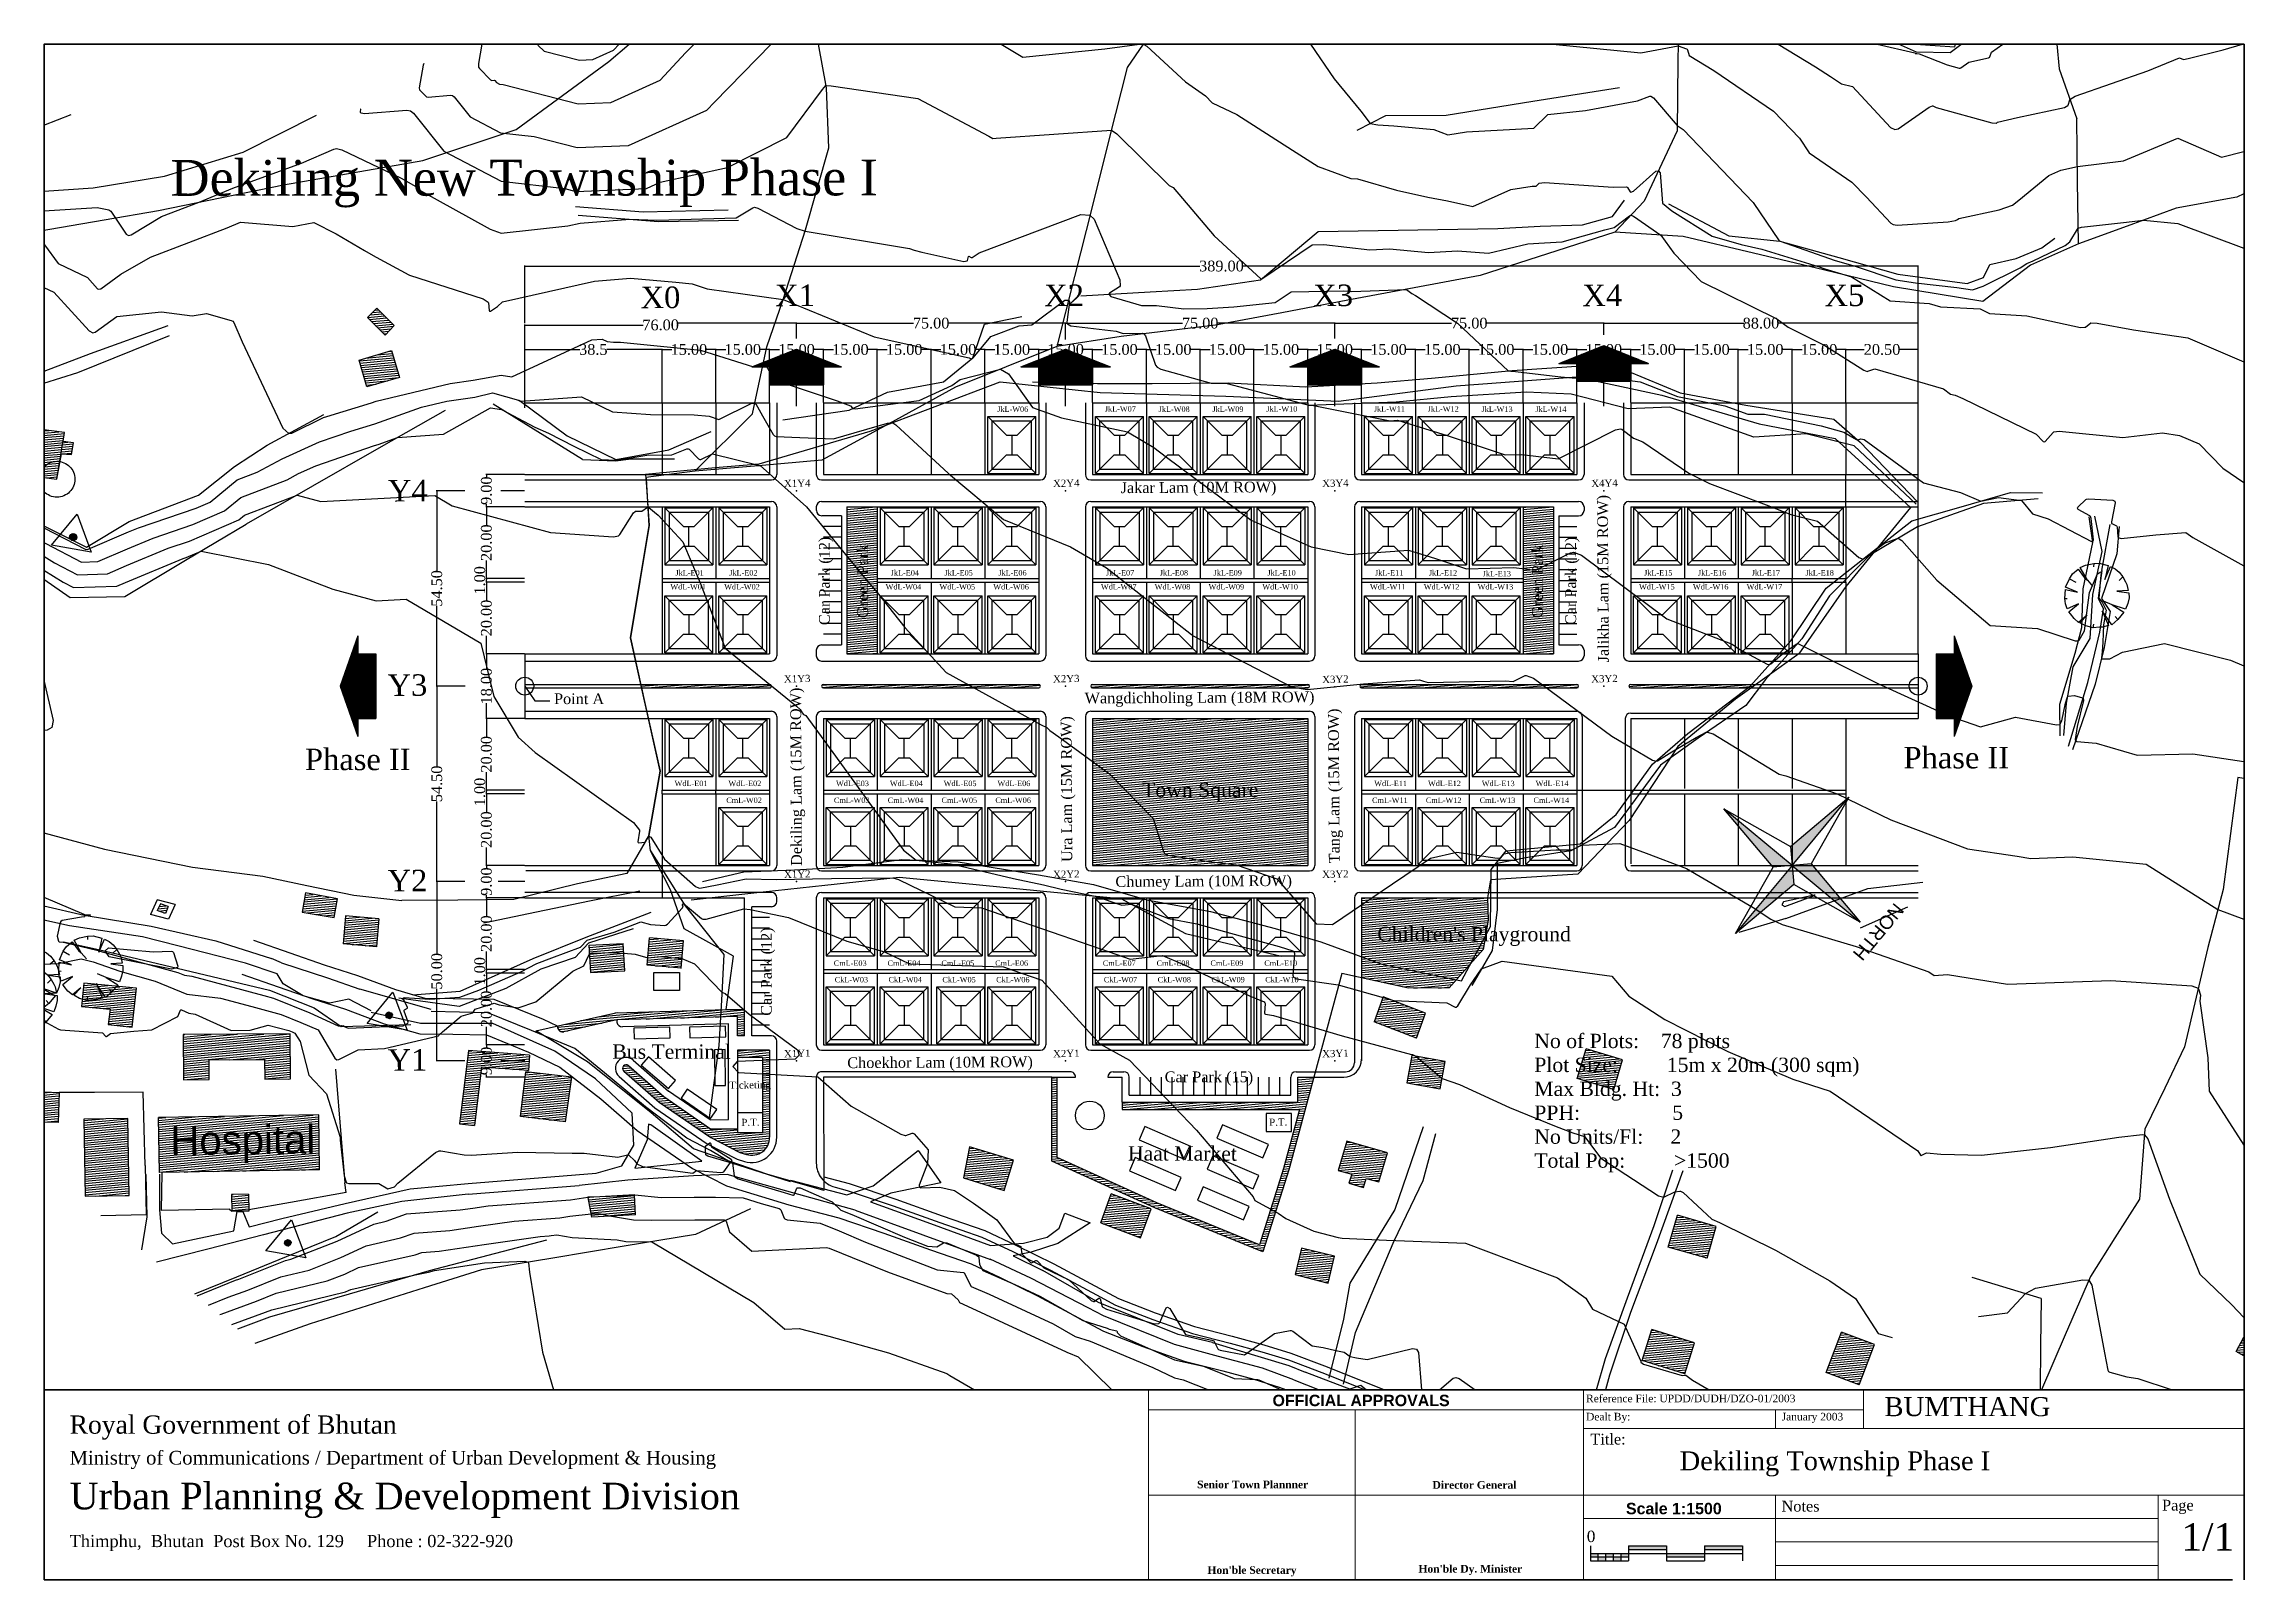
# Paper-space layout 'Presentation A3' of a CAD drawing. Extents: x 2 to 410, y 2 to 287.
# The model-space entities are those that its viewports show. They can reach past a viewport. Long polylines and large blocks are cut down to what shows.
import ezdxf

# ---------------------------------------------------------------- set-up
doc = ezdxf.new("R2010")
doc.units = 0
doc.header["$LTSCALE"] = 5
doc.header["$MEASUREMENT"] = 0
doc.linetypes.add('A_CONTINUOUS_LINE', pattern=[0])
for name, color, linetype in [('BOUNDARY', 7, 'FENCELINE2'), ('CONTOUR', 254, 'Continuous'), ('Demarcation', 7, 'Continuous'), ('EXISTING BUILDING', 21, 'Continuous'), ('EXISTING ROAD', 25, 'Continuous'), ('Hatch2', 254, 'Continuous'), ('NewBuilding', 7, 'Continuous'), ('Phase1', 7, 'Continuous'), ('RELIEF', 255, 'Continuous'), ('STREAM & RIVER FRONT', 161, 'Continuous'), ('SURVEY', 7, 'A_CONTINUOUS_LINE'), ('text', 7, 'Continuous'), ('Title Block', 7, 'Continuous'), ('TREES & VEGETN', 72, 'Continuous')]:
    doc.layers.add(name, color=color, linetype=linetype)
doc.styles.get("Standard").update_dxf_attribs({"font": 'TIMES.TTF', "height": 3})
doc.linetypes.add('FENCELINE2', pattern='A,0.25,-0.1,[132,ltypeshp.shx,S=0.1,R=0,X=-0.1,Y=0],-0.1,1', length=1.45)
doc.dimstyles.get("Standard").update_dxf_attribs({"dimtxt": 0.2, "dimasz": 0.3, "dimexe": 0.18, "dimexo": 0.0625, "dimgap": 0.09, "dimtad": 0, "dimzin": 0, "dimdsep": 46, "dimtxsty": 'Standard', "dimblk": 'DOT', "dimcen": 0.09, "dimadec": 0, "dimazin": 0, "dimtfac": 1, "dimtofl": 0, "dimtmove": 2, "dimatfit": 2, "dimfxl": 1, "dimtolj": 1, "dimtzin": 0, "dimarcsym": 0})
pattern_1 = [(5.3223326, (-52627.4863, 31781.70936), (-0.0579741825, 0.6223053866), [])]

# ---------------------------------------------------------------- blocks, each defined once
blk = doc.blocks.new('S076')
at = {"color": 0}
for p, q in [((-0.35, 0.36), (-0.29, 0.41)), ((-0.25, 0.2), (-0.35, 0.36)), ((-0.29, 0.41), (-0.21, 0.45)), ((-0.21, 0.45), (-0.12, 0.48)), ((-0.12, 0.48), (-0.04, 0.28)), ((-0.04, 0.28), (-0.07, 0.49)), ((-0.07, 0.49), (0.08, 0.49)), ((0.07, 0.43), (0.08, 0.49)), ((0.08, 0.49), (0.2, 0.47)), ((0.2, 0.47), (0.13, 0.22)), ((0.13, 0.22), (0.24, 0.44)), ((0.24, 0.44), (0.32, 0.38)), ((0.32, 0.38), (0.35, 0.35)), ((0.35, 0.35), (0.42, 0.28)), ((-0.5, 0.04), (-0.48, 0.13)), ((-0.5, -0.04), (-0.5, 0.04)), ((-0.48, 0.13), (-0.45, 0.21)), ((-0.48, 0.13), (-0.4, 0.12)), ((-0.45, 0.21), (-0.43, 0.25)), ((-0.43, 0.25), (-0.37, 0.33)), ((-0.37, 0.33), (-0.25, 0.2)), ((-0.04, 0.28), (0, 0.14)), ((0.49, 0.07), (0.33, 0.08)), ((0.33, 0.08), (0.5, 0.05)), ((0.42, 0.28), (0.37, 0.25)), ((0.42, 0.28), (0.47, 0.17)), ((0.47, 0.17), (0.49, 0.07)), ((0.5, 0.05), (0.5, -0.04)), ((-0.48, -0.12), (-0.5, -0.04)), ((-0.27, -0.06), (-0.48, -0.12)), ((-0.47, -0.16), (-0.27, -0.06)), ((-0.41, -0.29), (-0.47, -0.16)), ((-0.35, -0.35), (-0.41, -0.29)), ((-0.35, -0.35), (-0.31, -0.32)), ((-0.09, -0.26), (-0.17, -0.47)), ((-0.13, -0.48), (-0.09, -0.32)), ((-0.09, -0.26), (-0.07, -0.14)), ((-0.09, -0.32), (-0.09, -0.26)), ((0.24, -0.43), (0.15, -0.26)), ((0.15, -0.26), (0.21, -0.45)), ((0.47, -0.17), (0.28, -0.13)), ((0.28, -0.13), (0.45, -0.22)), ((0.35, -0.35), (0.33, -0.32)), ((0.41, -0.29), (0.35, -0.35)), ((0.45, -0.22), (0.41, -0.29)), ((0.48, -0.13), (0.47, -0.17)), ((0.5, -0.04), (0.48, -0.13)), ((-0.25, -0.43), (-0.35, -0.35)), ((-0.17, -0.47), (-0.25, -0.43)), ((-0.02, -0.5), (-0.13, -0.48)), ((0.07, -0.49), (-0.02, -0.5)), ((0.07, -0.49), (0.05, -0.38)), ((0.21, -0.45), (0.07, -0.49)), ((0.35, -0.35), (0.24, -0.43))]:
    blk.add_line(p, q, dxfattribs=at)
blk = doc.blocks.new('001')
at = {"color": 0}
for p, q in [((-0.5, -0.25), (-0.35, 0)), ((-0.35, 0), (0.35, 0)), ((0.35, 0), (0.5, -0.25))]:
    blk.add_line(p, q, dxfattribs=at)
blk = doc.blocks.new('S022')
at = {"color": 0}
for p, q in [((-0.498, -0.286), (0.002, 0.584)), ((0.002, 0.584), (0.502, -0.286)), ((-0.078, 0.004), (0.062, 0.064)), ((-0.078, 0.004), (-0.068, 0.034)), ((-0.068, -0.026), (-0.078, 0.004)), ((0.082, 0.004), (-0.078, 0.004)), ((0.062, -0.056), (-0.078, 0.004)), ((-0.068, 0.034), (-0.058, 0.064)), ((0.002, 0.084), (-0.058, -0.056)), ((-0.058, 0.064), (-0.028, 0.074)), ((0.002, -0.076), (-0.058, 0.064)), ((-0.058, 0.064), (0.062, 0.064)), ((-0.058, -0.056), (-0.058, 0.064)), ((-0.058, 0.064), (0.082, 0.004)), ((0.082, 0.004), (-0.058, -0.056)), ((-0.028, 0.074), (0.002, 0.084)), ((0.002, 0.084), (0.032, 0.074)), ((0.002, -0.076), (0.002, 0.084)), ((0.062, -0.056), (0.002, 0.084)), ((0.062, 0.064), (0.002, -0.076)), ((0.032, 0.074), (0.062, 0.064)), ((0.062, 0.064), (0.072, 0.034)), ((0.062, 0.064), (0.062, -0.056)), ((0.072, 0.034), (0.082, 0.004)), ((0.082, 0.004), (0.072, -0.026)), ((0.502, -0.286), (-0.498, -0.286)), ((-0.058, -0.056), (-0.068, -0.026)), ((-0.028, -0.066), (-0.058, -0.056)), ((-0.058, -0.056), (0.062, -0.056)), ((0.002, -0.076), (-0.028, -0.066)), ((0.032, -0.066), (0.002, -0.076)), ((0.062, -0.056), (0.032, -0.066)), ((0.072, -0.026), (0.062, -0.056))]:
    blk.add_line(p, q, dxfattribs=at)
blk = doc.blocks.new('_Dot')
at = {"color": 0, "linetype": 'ByBlock', "lineweight": -2}
blk.add_line((-0.5, 0), (-1, 0), dxfattribs=at)
at = {"color": 0, "linetype": 'ByBlock', "const_width": 0.5}
blk.add_lwpolyline([(-0.25, 0, 1), (0.25, 0, 1)], format="xyb", close=True, dxfattribs=at)
blk = doc.blocks.new('*D5')
at = {"layer": 'Defpoints', "color": 0}
for p in [(17665.16, 88588.34), (17650.16, 88573.49), (17665.16, 88573.49)]:
    blk.add_point(p, dxfattribs=at)
at = {"layer": 'Demarcation', "color": 0, "lineweight": -2}
for p, q in [((17650.16, 88573.55), (17650.16, 88588.52)), ((17650.46, 88588.34), (17652.92, 88588.34)), ((17664.86, 88588.34), (17662.39, 88588.34)), ((17665.16, 88573.55), (17665.16, 88588.52))]:
    blk.add_line(p, q, dxfattribs=at)
at = {"layer": 'Demarcation', "color": 0, "lineweight": -2, "xscale": 0.3000000000000001, "yscale": 0.3000000000000001, "zscale": 0.3000000000000001, "rotation": 180}
blk.add_blockref('_Dot', (17650.16, 88588.34), dxfattribs=at)
at = {"layer": 'Demarcation', "color": 0, "lineweight": -2, "xscale": 0.3000000000000001, "yscale": 0.3000000000000001, "zscale": 0.3000000000000001}
blk.add_blockref('_Dot', (17665.16, 88588.34), dxfattribs=at)
at = {"layer": 'Demarcation', "color": 0, "insert": (17657.66, 88588.34), "char_height": 3, "attachment_point": 5}
blk.add_mtext('\\A1;15.00', dxfattribs=at)
blk = doc.blocks.new('*D6')
at = {"layer": 'Defpoints', "color": 0}
for p in [(17680.16, 88588.34), (17665.16, 88573.49), (17680.16, 88573.49)]:
    blk.add_point(p, dxfattribs=at)
at = {"layer": 'Demarcation', "color": 0, "lineweight": -2}
for p, q in [((17665.16, 88573.55), (17665.16, 88588.52)), ((17665.46, 88588.34), (17667.92, 88588.34)), ((17679.86, 88588.34), (17677.39, 88588.34)), ((17680.16, 88573.55), (17680.16, 88588.52))]:
    blk.add_line(p, q, dxfattribs=at)
at = {"layer": 'Demarcation', "color": 0, "lineweight": -2, "xscale": 0.3000000000000001, "yscale": 0.3000000000000001, "zscale": 0.3000000000000001, "rotation": 180}
blk.add_blockref('_Dot', (17665.16, 88588.34), dxfattribs=at)
at = {"layer": 'Demarcation', "color": 0, "lineweight": -2, "xscale": 0.3000000000000001, "yscale": 0.3000000000000001, "zscale": 0.3000000000000001}
blk.add_blockref('_Dot', (17680.16, 88588.34), dxfattribs=at)
at = {"layer": 'Demarcation', "color": 0, "insert": (17672.66, 88588.34), "char_height": 3, "attachment_point": 5}
blk.add_mtext('\\A1;15.00', dxfattribs=at)
blk = doc.blocks.new('*D7')
at = {"layer": 'Defpoints', "color": 0}
for p in [(17695.16, 88588.34), (17680.16, 88573.49), (17695.16, 88573.49)]:
    blk.add_point(p, dxfattribs=at)
at = {"layer": 'Demarcation', "color": 0, "lineweight": -2}
for p, q in [((17680.16, 88573.55), (17680.16, 88588.52)), ((17680.46, 88588.34), (17682.92, 88588.34)), ((17694.86, 88588.34), (17692.39, 88588.34)), ((17695.16, 88573.55), (17695.16, 88588.52))]:
    blk.add_line(p, q, dxfattribs=at)
at = {"layer": 'Demarcation', "color": 0, "lineweight": -2, "xscale": 0.3000000000000001, "yscale": 0.3000000000000001, "zscale": 0.3000000000000001, "rotation": 180}
blk.add_blockref('_Dot', (17680.16, 88588.34), dxfattribs=at)
at = {"layer": 'Demarcation', "color": 0, "lineweight": -2, "xscale": 0.3000000000000001, "yscale": 0.3000000000000001, "zscale": 0.3000000000000001}
blk.add_blockref('_Dot', (17695.16, 88588.34), dxfattribs=at)
at = {"layer": 'Demarcation', "color": 0, "insert": (17687.66, 88588.34), "char_height": 3, "attachment_point": 5}
blk.add_mtext('\\A1;15.00', dxfattribs=at)
blk = doc.blocks.new('*D8')
at = {"layer": 'Defpoints', "color": 0}
for p in [(17710.16, 88588.34), (17695.16, 88573.49), (17710.16, 88573.49)]:
    blk.add_point(p, dxfattribs=at)
at = {"layer": 'Demarcation', "color": 0, "lineweight": -2}
for p, q in [((17695.16, 88573.55), (17695.16, 88588.52)), ((17695.46, 88588.34), (17697.92, 88588.34)), ((17709.86, 88588.34), (17707.39, 88588.34)), ((17710.16, 88573.55), (17710.16, 88588.52))]:
    blk.add_line(p, q, dxfattribs=at)
at = {"layer": 'Demarcation', "color": 0, "lineweight": -2, "xscale": 0.3000000000000001, "yscale": 0.3000000000000001, "zscale": 0.3000000000000001, "rotation": 180}
blk.add_blockref('_Dot', (17695.16, 88588.34), dxfattribs=at)
at = {"layer": 'Demarcation', "color": 0, "lineweight": -2, "xscale": 0.3000000000000001, "yscale": 0.3000000000000001, "zscale": 0.3000000000000001}
blk.add_blockref('_Dot', (17710.16, 88588.34), dxfattribs=at)
at = {"layer": 'Demarcation', "color": 0, "insert": (17702.66, 88588.34), "char_height": 3, "attachment_point": 5}
blk.add_mtext('\\A1;15.00', dxfattribs=at)
blk = doc.blocks.new('*D9')
at = {"layer": 'Defpoints', "color": 0}
for p in [(17725.16, 88588.34), (17710.16, 88573.49), (17725.16, 88573.49)]:
    blk.add_point(p, dxfattribs=at)
at = {"layer": 'Demarcation', "color": 0, "lineweight": -2}
for p, q in [((17710.16, 88573.55), (17710.16, 88588.52)), ((17710.46, 88588.34), (17712.92, 88588.34)), ((17724.86, 88588.34), (17722.39, 88588.34)), ((17725.16, 88573.55), (17725.16, 88588.52))]:
    blk.add_line(p, q, dxfattribs=at)
at = {"layer": 'Demarcation', "color": 0, "lineweight": -2, "xscale": 0.3000000000000001, "yscale": 0.3000000000000001, "zscale": 0.3000000000000001, "rotation": 180}
blk.add_blockref('_Dot', (17710.16, 88588.34), dxfattribs=at)
at = {"layer": 'Demarcation', "color": 0, "lineweight": -2, "xscale": 0.3000000000000001, "yscale": 0.3000000000000001, "zscale": 0.3000000000000001}
blk.add_blockref('_Dot', (17725.16, 88588.34), dxfattribs=at)
at = {"layer": 'Demarcation', "color": 0, "insert": (17717.66, 88588.34), "char_height": 3, "attachment_point": 5}
blk.add_mtext('\\A1;15.00', dxfattribs=at)
blk = doc.blocks.new('*D10')
at = {"layer": 'Defpoints', "color": 0}
for p in [(17740.16, 88588.34), (17725.16, 88573.49), (17740.16, 88573.49)]:
    blk.add_point(p, dxfattribs=at)
at = {"layer": 'Demarcation', "color": 0, "lineweight": -2}
for p, q in [((17725.16, 88573.55), (17725.16, 88588.52)), ((17725.46, 88588.34), (17727.92, 88588.34)), ((17739.86, 88588.34), (17737.39, 88588.34)), ((17740.16, 88573.55), (17740.16, 88588.52))]:
    blk.add_line(p, q, dxfattribs=at)
at = {"layer": 'Demarcation', "color": 0, "lineweight": -2, "xscale": 0.3000000000000001, "yscale": 0.3000000000000001, "zscale": 0.3000000000000001, "rotation": 180}
blk.add_blockref('_Dot', (17725.16, 88588.34), dxfattribs=at)
at = {"layer": 'Demarcation', "color": 0, "lineweight": -2, "xscale": 0.3000000000000001, "yscale": 0.3000000000000001, "zscale": 0.3000000000000001}
blk.add_blockref('_Dot', (17740.16, 88588.34), dxfattribs=at)
at = {"layer": 'Demarcation', "color": 0, "insert": (17732.66, 88588.34), "char_height": 3, "attachment_point": 5}
blk.add_mtext('\\A1;15.00', dxfattribs=at)
blk = doc.blocks.new('*D11')
at = {"layer": 'Defpoints', "color": 0}
for p in [(17755.16, 88588.34), (17740.16, 88573.49), (17755.16, 88573.49)]:
    blk.add_point(p, dxfattribs=at)
at = {"layer": 'Demarcation', "color": 0, "lineweight": -2}
for p, q in [((17740.16, 88573.55), (17740.16, 88588.52)), ((17740.46, 88588.34), (17742.92, 88588.34)), ((17754.86, 88588.34), (17752.39, 88588.34)), ((17755.16, 88573.55), (17755.16, 88588.52))]:
    blk.add_line(p, q, dxfattribs=at)
at = {"layer": 'Demarcation', "color": 0, "lineweight": -2, "xscale": 0.3000000000000001, "yscale": 0.3000000000000001, "zscale": 0.3000000000000001, "rotation": 180}
blk.add_blockref('_Dot', (17740.16, 88588.34), dxfattribs=at)
at = {"layer": 'Demarcation', "color": 0, "lineweight": -2, "xscale": 0.3000000000000001, "yscale": 0.3000000000000001, "zscale": 0.3000000000000001}
blk.add_blockref('_Dot', (17755.16, 88588.34), dxfattribs=at)
at = {"layer": 'Demarcation', "color": 0, "insert": (17747.66, 88588.34), "char_height": 3, "attachment_point": 5}
blk.add_mtext('\\A1;15.00', dxfattribs=at)
blk = doc.blocks.new('*D12')
at = {"layer": 'Defpoints', "color": 0}
for p in [(17800.16, 88588.34), (17785.16, 88573.49), (17800.16, 88573.49)]:
    blk.add_point(p, dxfattribs=at)
at = {"layer": 'Demarcation', "color": 0, "lineweight": -2}
for p, q in [((17785.16, 88573.55), (17785.16, 88588.52)), ((17785.46, 88588.34), (17787.92, 88588.34)), ((17799.86, 88588.34), (17797.39, 88588.34)), ((17800.16, 88573.55), (17800.16, 88588.52))]:
    blk.add_line(p, q, dxfattribs=at)
at = {"layer": 'Demarcation', "color": 0, "lineweight": -2, "xscale": 0.3000000000000001, "yscale": 0.3000000000000001, "zscale": 0.3000000000000001, "rotation": 180}
blk.add_blockref('_Dot', (17785.16, 88588.34), dxfattribs=at)
at = {"layer": 'Demarcation', "color": 0, "lineweight": -2, "xscale": 0.3000000000000001, "yscale": 0.3000000000000001, "zscale": 0.3000000000000001}
blk.add_blockref('_Dot', (17800.16, 88588.34), dxfattribs=at)
at = {"layer": 'Demarcation', "color": 0, "insert": (17792.66, 88588.34), "char_height": 3, "attachment_point": 5}
blk.add_mtext('\\A1;15.00', dxfattribs=at)
blk = doc.blocks.new('*D13')
at = {"layer": 'Defpoints', "color": 0}
for p in [(17815.16, 88588.34), (17800.16, 88573.49), (17815.16, 88573.49)]:
    blk.add_point(p, dxfattribs=at)
at = {"layer": 'Demarcation', "color": 0, "lineweight": -2}
for p, q in [((17800.16, 88573.55), (17800.16, 88588.52)), ((17800.46, 88588.34), (17802.92, 88588.34)), ((17814.86, 88588.34), (17812.39, 88588.34)), ((17815.16, 88573.55), (17815.16, 88588.52))]:
    blk.add_line(p, q, dxfattribs=at)
at = {"layer": 'Demarcation', "color": 0, "lineweight": -2, "xscale": 0.3000000000000001, "yscale": 0.3000000000000001, "zscale": 0.3000000000000001, "rotation": 180}
blk.add_blockref('_Dot', (17800.16, 88588.34), dxfattribs=at)
at = {"layer": 'Demarcation', "color": 0, "lineweight": -2, "xscale": 0.3000000000000001, "yscale": 0.3000000000000001, "zscale": 0.3000000000000001}
blk.add_blockref('_Dot', (17815.16, 88588.34), dxfattribs=at)
at = {"layer": 'Demarcation', "color": 0, "insert": (17807.66, 88588.34), "char_height": 3, "attachment_point": 5}
blk.add_mtext('\\A1;15.00', dxfattribs=at)
blk = doc.blocks.new('*D14')
at = {"layer": 'Defpoints', "color": 0}
for p in [(17830.16, 88588.34), (17815.16, 88573.49), (17830.16, 88573.49)]:
    blk.add_point(p, dxfattribs=at)
at = {"layer": 'Demarcation', "color": 0, "lineweight": -2}
for p, q in [((17815.16, 88573.55), (17815.16, 88588.52)), ((17815.46, 88588.34), (17817.92, 88588.34)), ((17829.86, 88588.34), (17827.39, 88588.34)), ((17830.16, 88573.55), (17830.16, 88588.52))]:
    blk.add_line(p, q, dxfattribs=at)
at = {"layer": 'Demarcation', "color": 0, "lineweight": -2, "xscale": 0.3000000000000001, "yscale": 0.3000000000000001, "zscale": 0.3000000000000001, "rotation": 180}
blk.add_blockref('_Dot', (17815.16, 88588.34), dxfattribs=at)
at = {"layer": 'Demarcation', "color": 0, "lineweight": -2, "xscale": 0.3000000000000001, "yscale": 0.3000000000000001, "zscale": 0.3000000000000001}
blk.add_blockref('_Dot', (17830.16, 88588.34), dxfattribs=at)
at = {"layer": 'Demarcation', "color": 0, "insert": (17822.66, 88588.34), "char_height": 3, "attachment_point": 5}
blk.add_mtext('\\A1;15.00', dxfattribs=at)
blk = doc.blocks.new('*D15')
at = {"layer": 'Defpoints', "color": 0}
for p in [(17845.16, 88588.34), (17830.16, 88573.49), (17845.16, 88573.49)]:
    blk.add_point(p, dxfattribs=at)
at = {"layer": 'Demarcation', "color": 0, "lineweight": -2}
for p, q in [((17830.16, 88573.55), (17830.16, 88588.52)), ((17830.46, 88588.34), (17832.92, 88588.34)), ((17844.86, 88588.34), (17842.39, 88588.34)), ((17845.16, 88573.55), (17845.16, 88588.52))]:
    blk.add_line(p, q, dxfattribs=at)
at = {"layer": 'Demarcation', "color": 0, "lineweight": -2, "xscale": 0.3000000000000001, "yscale": 0.3000000000000001, "zscale": 0.3000000000000001, "rotation": 180}
blk.add_blockref('_Dot', (17830.16, 88588.34), dxfattribs=at)
at = {"layer": 'Demarcation', "color": 0, "lineweight": -2, "xscale": 0.3000000000000001, "yscale": 0.3000000000000001, "zscale": 0.3000000000000001}
blk.add_blockref('_Dot', (17845.16, 88588.34), dxfattribs=at)
at = {"layer": 'Demarcation', "color": 0, "insert": (17837.66, 88588.34), "char_height": 3, "attachment_point": 5}
blk.add_mtext('\\A1;15.00', dxfattribs=at)
blk = doc.blocks.new('*D16')
at = {"layer": 'Defpoints', "color": 0}
for p in [(17860.16, 88588.34), (17845.16, 88573.49), (17860.16, 88573.49)]:
    blk.add_point(p, dxfattribs=at)
at = {"layer": 'Demarcation', "color": 0, "lineweight": -2}
for p, q in [((17845.16, 88573.55), (17845.16, 88588.52)), ((17845.46, 88588.34), (17847.92, 88588.34)), ((17859.86, 88588.34), (17857.39, 88588.34)), ((17860.16, 88573.55), (17860.16, 88588.52))]:
    blk.add_line(p, q, dxfattribs=at)
at = {"layer": 'Demarcation', "color": 0, "lineweight": -2, "xscale": 0.3000000000000001, "yscale": 0.3000000000000001, "zscale": 0.3000000000000001, "rotation": 180}
blk.add_blockref('_Dot', (17845.16, 88588.34), dxfattribs=at)
at = {"layer": 'Demarcation', "color": 0, "lineweight": -2, "xscale": 0.3000000000000001, "yscale": 0.3000000000000001, "zscale": 0.3000000000000001}
blk.add_blockref('_Dot', (17860.16, 88588.34), dxfattribs=at)
at = {"layer": 'Demarcation', "color": 0, "insert": (17852.66, 88588.34), "char_height": 3, "attachment_point": 5}
blk.add_mtext('\\A1;15.00', dxfattribs=at)
blk = doc.blocks.new('*D17')
at = {"layer": 'Defpoints', "color": 0}
for p in [(17875.16, 88588.34), (17860.16, 88573.49), (17875.16, 88573.49)]:
    blk.add_point(p, dxfattribs=at)
at = {"layer": 'Demarcation', "color": 0, "lineweight": -2}
for p, q in [((17860.16, 88573.55), (17860.16, 88588.52)), ((17860.46, 88588.34), (17862.92, 88588.34)), ((17874.86, 88588.34), (17872.39, 88588.34)), ((17875.16, 88573.55), (17875.16, 88588.52))]:
    blk.add_line(p, q, dxfattribs=at)
at = {"layer": 'Demarcation', "color": 0, "lineweight": -2, "xscale": 0.3000000000000001, "yscale": 0.3000000000000001, "zscale": 0.3000000000000001, "rotation": 180}
blk.add_blockref('_Dot', (17860.16, 88588.34), dxfattribs=at)
at = {"layer": 'Demarcation', "color": 0, "lineweight": -2, "xscale": 0.3000000000000001, "yscale": 0.3000000000000001, "zscale": 0.3000000000000001}
blk.add_blockref('_Dot', (17875.16, 88588.34), dxfattribs=at)
at = {"layer": 'Demarcation', "color": 0, "insert": (17867.66, 88588.34), "char_height": 3, "attachment_point": 5}
blk.add_mtext('\\A1;15.00', dxfattribs=at)
blk = doc.blocks.new('*D18')
at = {"layer": 'Defpoints', "color": 0}
for p in [(17890.16, 88588.34), (17875.16, 88573.49), (17890.16, 88573.49)]:
    blk.add_point(p, dxfattribs=at)
at = {"layer": 'Demarcation', "color": 0, "lineweight": -2}
for p, q in [((17875.16, 88573.55), (17875.16, 88588.52)), ((17875.46, 88588.34), (17877.92, 88588.34)), ((17889.86, 88588.34), (17887.39, 88588.34)), ((17890.16, 88573.55), (17890.16, 88588.52))]:
    blk.add_line(p, q, dxfattribs=at)
at = {"layer": 'Demarcation', "color": 0, "lineweight": -2, "xscale": 0.3000000000000001, "yscale": 0.3000000000000001, "zscale": 0.3000000000000001, "rotation": 180}
blk.add_blockref('_Dot', (17875.16, 88588.34), dxfattribs=at)
at = {"layer": 'Demarcation', "color": 0, "lineweight": -2, "xscale": 0.3000000000000001, "yscale": 0.3000000000000001, "zscale": 0.3000000000000001}
blk.add_blockref('_Dot', (17890.16, 88588.34), dxfattribs=at)
at = {"layer": 'Demarcation', "color": 0, "insert": (17882.66, 88588.34), "char_height": 3, "attachment_point": 5}
blk.add_mtext('\\A1;15.00', dxfattribs=at)
blk = doc.blocks.new('*D19')
at = {"layer": 'Defpoints', "color": 0}
for p in [(17905.16, 88588.34), (17890.16, 88573.49), (17905.16, 88573.49)]:
    blk.add_point(p, dxfattribs=at)
at = {"layer": 'Demarcation', "color": 0, "lineweight": -2}
for p, q in [((17890.16, 88573.55), (17890.16, 88588.52)), ((17890.46, 88588.34), (17892.92, 88588.34)), ((17904.86, 88588.34), (17902.39, 88588.34)), ((17905.16, 88573.55), (17905.16, 88588.52))]:
    blk.add_line(p, q, dxfattribs=at)
at = {"layer": 'Demarcation', "color": 0, "lineweight": -2, "xscale": 0.3000000000000001, "yscale": 0.3000000000000001, "zscale": 0.3000000000000001, "rotation": 180}
blk.add_blockref('_Dot', (17890.16, 88588.34), dxfattribs=at)
at = {"layer": 'Demarcation', "color": 0, "lineweight": -2, "xscale": 0.3000000000000001, "yscale": 0.3000000000000001, "zscale": 0.3000000000000001}
blk.add_blockref('_Dot', (17905.16, 88588.34), dxfattribs=at)
at = {"layer": 'Demarcation', "color": 0, "insert": (17897.66, 88588.34), "char_height": 3, "attachment_point": 5}
blk.add_mtext('\\A1;15.00', dxfattribs=at)
blk = doc.blocks.new('*D20')
at = {"layer": 'Defpoints', "color": 0}
for p in [(17920.16, 88588.34), (17905.16, 88573.49), (17920.16, 88573.49)]:
    blk.add_point(p, dxfattribs=at)
at = {"layer": 'Demarcation', "color": 0, "lineweight": -2}
for p, q in [((17905.16, 88573.55), (17905.16, 88588.52)), ((17905.46, 88588.34), (17907.92, 88588.34)), ((17919.86, 88588.34), (17917.39, 88588.34)), ((17920.16, 88573.55), (17920.16, 88588.52))]:
    blk.add_line(p, q, dxfattribs=at)
at = {"layer": 'Demarcation', "color": 0, "lineweight": -2, "xscale": 0.3000000000000001, "yscale": 0.3000000000000001, "zscale": 0.3000000000000001, "rotation": 180}
blk.add_blockref('_Dot', (17905.16, 88588.34), dxfattribs=at)
at = {"layer": 'Demarcation', "color": 0, "lineweight": -2, "xscale": 0.3000000000000001, "yscale": 0.3000000000000001, "zscale": 0.3000000000000001}
blk.add_blockref('_Dot', (17920.16, 88588.34), dxfattribs=at)
at = {"layer": 'Demarcation', "color": 0, "insert": (17912.66, 88588.34), "char_height": 3, "attachment_point": 5}
blk.add_mtext('\\A1;15.00', dxfattribs=at)
blk = doc.blocks.new('*D21')
at = {"layer": 'Defpoints', "color": 0}
for p in [(17935.16, 88588.34), (17920.16, 88573.49), (17935.16, 88573.49)]:
    blk.add_point(p, dxfattribs=at)
at = {"layer": 'Demarcation', "color": 0, "lineweight": -2}
for p, q in [((17920.16, 88573.55), (17920.16, 88588.52)), ((17920.46, 88588.34), (17922.92, 88588.34)), ((17934.86, 88588.34), (17932.39, 88588.34)), ((17935.16, 88573.55), (17935.16, 88588.52))]:
    blk.add_line(p, q, dxfattribs=at)
at = {"layer": 'Demarcation', "color": 0, "lineweight": -2, "xscale": 0.3000000000000001, "yscale": 0.3000000000000001, "zscale": 0.3000000000000001, "rotation": 180}
blk.add_blockref('_Dot', (17920.16, 88588.34), dxfattribs=at)
at = {"layer": 'Demarcation', "color": 0, "lineweight": -2, "xscale": 0.3000000000000001, "yscale": 0.3000000000000001, "zscale": 0.3000000000000001}
blk.add_blockref('_Dot', (17935.16, 88588.34), dxfattribs=at)
at = {"layer": 'Demarcation', "color": 0, "insert": (17927.66, 88588.34), "char_height": 3, "attachment_point": 5}
blk.add_mtext('\\A1;15.00', dxfattribs=at)
blk = doc.blocks.new('*D22')
at = {"layer": 'Defpoints', "color": 0}
for p in [(17950.16, 88588.34), (17935.16, 88573.49), (17950.16, 88573.49)]:
    blk.add_point(p, dxfattribs=at)
at = {"layer": 'Demarcation', "color": 0, "lineweight": -2}
for p, q in [((17935.16, 88573.55), (17935.16, 88588.52)), ((17935.46, 88588.34), (17937.92, 88588.34)), ((17949.86, 88588.34), (17947.39, 88588.34)), ((17950.16, 88573.55), (17950.16, 88588.52))]:
    blk.add_line(p, q, dxfattribs=at)
at = {"layer": 'Demarcation', "color": 0, "lineweight": -2, "xscale": 0.3000000000000001, "yscale": 0.3000000000000001, "zscale": 0.3000000000000001, "rotation": 180}
blk.add_blockref('_Dot', (17935.16, 88588.34), dxfattribs=at)
at = {"layer": 'Demarcation', "color": 0, "lineweight": -2, "xscale": 0.3000000000000001, "yscale": 0.3000000000000001, "zscale": 0.3000000000000001}
blk.add_blockref('_Dot', (17950.16, 88588.34), dxfattribs=at)
at = {"layer": 'Demarcation', "color": 0, "insert": (17942.66, 88588.34), "char_height": 3, "attachment_point": 5}
blk.add_mtext('\\A1;15.00', dxfattribs=at)
blk = doc.blocks.new('*D23')
at = {"layer": 'Defpoints', "color": 0}
for p in [(17965.16, 88588.34), (17950.16, 88573.49), (17965.16, 88573.49)]:
    blk.add_point(p, dxfattribs=at)
at = {"layer": 'Demarcation', "color": 0, "lineweight": -2}
for p, q in [((17950.16, 88573.55), (17950.16, 88588.52)), ((17950.46, 88588.34), (17952.92, 88588.34)), ((17964.86, 88588.34), (17962.39, 88588.34)), ((17965.16, 88573.55), (17965.16, 88588.52))]:
    blk.add_line(p, q, dxfattribs=at)
at = {"layer": 'Demarcation', "color": 0, "lineweight": -2, "xscale": 0.3000000000000001, "yscale": 0.3000000000000001, "zscale": 0.3000000000000001, "rotation": 180}
blk.add_blockref('_Dot', (17950.16, 88588.34), dxfattribs=at)
at = {"layer": 'Demarcation', "color": 0, "lineweight": -2, "xscale": 0.3000000000000001, "yscale": 0.3000000000000001, "zscale": 0.3000000000000001}
blk.add_blockref('_Dot', (17965.16, 88588.34), dxfattribs=at)
at = {"layer": 'Demarcation', "color": 0, "insert": (17957.66, 88588.34), "char_height": 3, "attachment_point": 5}
blk.add_mtext('\\A1;15.00', dxfattribs=at)
blk = doc.blocks.new('*D24')
at = {"layer": 'Defpoints', "color": 0}
for p in [(17650.16, 88588.34), (17611.89, 88573.49), (17650.16, 88573.49)]:
    blk.add_point(p, dxfattribs=at)
at = {"layer": 'Demarcation', "color": 0, "lineweight": -2}
for p, q in [((17611.89, 88573.55), (17611.89, 88588.52)), ((17612.19, 88588.34), (17627.29, 88588.34)), ((17649.86, 88588.34), (17634.75, 88588.34)), ((17650.16, 88573.55), (17650.16, 88588.52))]:
    blk.add_line(p, q, dxfattribs=at)
at = {"layer": 'Demarcation', "color": 0, "lineweight": -2, "xscale": 0.3000000000000001, "yscale": 0.3000000000000001, "zscale": 0.3000000000000001, "rotation": 180}
blk.add_blockref('_Dot', (17611.89, 88588.34), dxfattribs=at)
at = {"layer": 'Demarcation', "color": 0, "lineweight": -2, "xscale": 0.3000000000000001, "yscale": 0.3000000000000001, "zscale": 0.3000000000000001}
blk.add_blockref('_Dot', (17650.16, 88588.34), dxfattribs=at)
at = {"layer": 'Demarcation', "color": 0, "insert": (17631.02, 88588.34), "char_height": 3, "attachment_point": 5}
blk.add_mtext('\\A1;38.5', dxfattribs=at)
blk = doc.blocks.new('*D25')
at = {"layer": 'Defpoints', "color": 0}
for p in [(17770.16, 88588.34), (17755.16, 88573.49), (17770.16, 88573.49)]:
    blk.add_point(p, dxfattribs=at)
at = {"layer": 'Demarcation', "color": 0, "lineweight": -2}
for p, q in [((17755.16, 88573.55), (17755.16, 88588.52)), ((17755.46, 88588.34), (17757.92, 88588.34)), ((17769.86, 88588.34), (17767.39, 88588.34)), ((17770.16, 88573.55), (17770.16, 88588.52))]:
    blk.add_line(p, q, dxfattribs=at)
at = {"layer": 'Demarcation', "color": 0, "lineweight": -2, "xscale": 0.3000000000000001, "yscale": 0.3000000000000001, "zscale": 0.3000000000000001, "rotation": 180}
blk.add_blockref('_Dot', (17755.16, 88588.34), dxfattribs=at)
at = {"layer": 'Demarcation', "color": 0, "lineweight": -2, "xscale": 0.3000000000000001, "yscale": 0.3000000000000001, "zscale": 0.3000000000000001}
blk.add_blockref('_Dot', (17770.16, 88588.34), dxfattribs=at)
at = {"layer": 'Demarcation', "color": 0, "insert": (17762.66, 88588.34), "char_height": 3, "attachment_point": 5}
blk.add_mtext('\\A1;15.00', dxfattribs=at)
blk = doc.blocks.new('*D26')
at = {"layer": 'Defpoints', "color": 0}
for p in [(17785.16, 88588.34), (17785.16, 88588.34), (17770.16, 88573.49)]:
    blk.add_point(p, dxfattribs=at)
at = {"layer": 'Demarcation', "color": 0, "lineweight": -2}
for p, q in [((17770.16, 88573.55), (17770.16, 88588.52)), ((17770.46, 88588.34), (17772.92, 88588.34)), ((17784.86, 88588.34), (17782.39, 88588.34)), ((17785.16, 88588.41), (17785.16, 88588.52))]:
    blk.add_line(p, q, dxfattribs=at)
at = {"layer": 'Demarcation', "color": 0, "lineweight": -2, "xscale": 0.3000000000000001, "yscale": 0.3000000000000001, "zscale": 0.3000000000000001, "rotation": 180}
blk.add_blockref('_Dot', (17770.16, 88588.34), dxfattribs=at)
at = {"layer": 'Demarcation', "color": 0, "lineweight": -2, "xscale": 0.3000000000000001, "yscale": 0.3000000000000001, "zscale": 0.3000000000000001}
blk.add_blockref('_Dot', (17785.16, 88588.34), dxfattribs=at)
at = {"layer": 'Demarcation', "color": 0, "insert": (17777.66, 88588.34), "char_height": 3, "attachment_point": 5}
blk.add_mtext('\\A1;15.00', dxfattribs=at)
blk = doc.blocks.new('*D27')
at = {"layer": 'Defpoints', "color": 0}
for p in [(18000.29, 88611.6), (17611.89, 88595.68), (18000.29, 88595.68)]:
    blk.add_point(p, dxfattribs=at)
at = {"layer": 'Demarcation', "color": 0, "lineweight": -2}
for p, q in [((17611.89, 88595.74), (17611.89, 88611.78)), ((17612.19, 88611.6), (17800.08, 88611.6)), ((17999.99, 88611.6), (17812.1, 88611.6)), ((18000.29, 88595.74), (18000.29, 88611.78))]:
    blk.add_line(p, q, dxfattribs=at)
at = {"layer": 'Demarcation', "color": 0, "lineweight": -2, "xscale": 0.3000000000000001, "yscale": 0.3000000000000001, "zscale": 0.3000000000000001, "rotation": 180}
blk.add_blockref('_Dot', (17611.89, 88611.6), dxfattribs=at)
at = {"layer": 'Demarcation', "color": 0, "lineweight": -2, "xscale": 0.3000000000000001, "yscale": 0.3000000000000001, "zscale": 0.3000000000000001}
blk.add_blockref('_Dot', (18000.29, 88611.6), dxfattribs=at)
at = {"layer": 'Demarcation', "color": 0, "insert": (17806.09, 88611.6), "char_height": 3, "attachment_point": 5}
blk.add_mtext('\\A1;389.00', dxfattribs=at)
blk = doc.blocks.new('*D28')
at = {"layer": 'Defpoints', "color": 0}
for p in [(17980.16, 88588.34), (17965.16, 88573.49), (17980.16, 88573.49)]:
    blk.add_point(p, dxfattribs=at)
at = {"layer": 'Demarcation', "color": 0, "lineweight": -2}
for p, q in [((17965.16, 88573.55), (17965.16, 88588.52)), ((17965.46, 88588.34), (17967.92, 88588.34)), ((17979.86, 88588.34), (17977.39, 88588.34)), ((17980.16, 88573.55), (17980.16, 88588.52))]:
    blk.add_line(p, q, dxfattribs=at)
at = {"layer": 'Demarcation', "color": 0, "lineweight": -2, "xscale": 0.3000000000000001, "yscale": 0.3000000000000001, "zscale": 0.3000000000000001, "rotation": 180}
blk.add_blockref('_Dot', (17965.16, 88588.34), dxfattribs=at)
at = {"layer": 'Demarcation', "color": 0, "lineweight": -2, "xscale": 0.3000000000000001, "yscale": 0.3000000000000001, "zscale": 0.3000000000000001}
blk.add_blockref('_Dot', (17980.16, 88588.34), dxfattribs=at)
at = {"layer": 'Demarcation', "color": 0, "insert": (17972.66, 88588.34), "char_height": 3, "attachment_point": 5}
blk.add_mtext('\\A1;15.00', dxfattribs=at)
blk = doc.blocks.new('*D29')
at = {"layer": 'Defpoints', "color": 0}
for p in [(18000.29, 88588.34), (17980.16, 88573.49), (18000.29, 88573.49)]:
    blk.add_point(p, dxfattribs=at)
at = {"layer": 'Demarcation', "color": 0, "lineweight": -2}
for p, q in [((17980.16, 88573.55), (17980.16, 88588.52)), ((17980.46, 88588.34), (17985.28, 88588.34)), ((17999.99, 88588.34), (17995.17, 88588.34)), ((18000.29, 88573.55), (18000.29, 88588.52))]:
    blk.add_line(p, q, dxfattribs=at)
at = {"layer": 'Demarcation', "color": 0, "lineweight": -2, "xscale": 0.3000000000000001, "yscale": 0.3000000000000001, "zscale": 0.3000000000000001}
for p, rotation in [((17980.16, 88588.34), 180.0000000002084), ((18000.29, 88588.34), 2.08440831604393e-10)]:
    blk.add_blockref('_Dot', p, dxfattribs=dict(at, rotation=rotation))
at = {"layer": 'Demarcation', "color": 0, "insert": (17990.22, 88588.34), "char_height": 3, "attachment_point": 5}
blk.add_mtext('\\A1;20.50', dxfattribs=at)
blk = doc.blocks.new('*D30')
at = {"layer": 'Defpoints', "color": 0}
for p in [(17601.22, 88523.49), (17611.89, 88523.49), (17611.89, 88503.49)]:
    blk.add_point(p, dxfattribs=at)
at = {"layer": 'Demarcation', "color": 0, "lineweight": -2}
for p, q in [((17611.83, 88523.49), (17601.04, 88523.49)), ((17601.22, 88523.19), (17601.22, 88518.44)), ((17601.22, 88503.79), (17601.22, 88508.54)), ((17611.83, 88503.49), (17601.04, 88503.49))]:
    blk.add_line(p, q, dxfattribs=at)
at = {"layer": 'Demarcation', "color": 0, "lineweight": -2, "xscale": 0.3000000000000001, "yscale": 0.3000000000000001, "zscale": 0.3000000000000001}
for p, rotation in [((17601.22, 88523.49), 90), ((17601.22, 88503.49), 270)]:
    blk.add_blockref('_Dot', p, dxfattribs=dict(at, rotation=rotation))
at = {"layer": 'Demarcation', "color": 0, "insert": (17601.22, 88513.49), "char_height": 3, "attachment_point": 5, "rotation": 90}
blk.add_mtext('\\A1;20.00', dxfattribs=at)
blk = doc.blocks.new('*D31')
at = {"layer": 'Defpoints', "color": 0}
for p in [(17601.22, 88524.49), (17611.89, 88524.49), (17611.89, 88523.49)]:
    blk.add_point(p, dxfattribs=at)
at = {"layer": 'Demarcation', "color": 0, "lineweight": -2}
for p, q in [((17611.83, 88524.49), (17601.04, 88524.49)), ((17611.83, 88523.49), (17601.04, 88523.49)), ((17601.22, 88523.79), (17601.22, 88524.19))]:
    blk.add_line(p, q, dxfattribs=at)
at = {"layer": 'Demarcation', "color": 0, "lineweight": -2, "xscale": 0.3000000000000001, "yscale": 0.3000000000000001, "zscale": 0.3000000000000001}
for p, rotation in [((17601.22, 88524.49), 90), ((17601.22, 88523.49), 270)]:
    blk.add_blockref('_Dot', p, dxfattribs=dict(at, rotation=rotation))
at = {"layer": 'Demarcation', "color": 0, "insert": (17599.38, 88523.99), "char_height": 3, "attachment_point": 5, "rotation": 90}
blk.add_mtext('\\A1;1.00', dxfattribs=at)
blk = doc.blocks.new('*D32')
at = {"layer": 'Defpoints', "color": 0}
for p in [(17601.22, 88544.49), (17611.89, 88544.49), (17611.83, 88524.49)]:
    blk.add_point(p, dxfattribs=at)
at = {"layer": 'Demarcation', "color": 0, "lineweight": -2}
for p, q in [((17611.83, 88544.49), (17601.04, 88544.49)), ((17601.22, 88544.19), (17601.22, 88539.44)), ((17601.22, 88524.79), (17601.22, 88529.54)), ((17611.76, 88524.49), (17601.04, 88524.49))]:
    blk.add_line(p, q, dxfattribs=at)
at = {"layer": 'Demarcation', "color": 0, "lineweight": -2, "xscale": 0.3000000000000001, "yscale": 0.3000000000000001, "zscale": 0.3000000000000001}
for p, rotation in [((17601.22, 88544.49), 90), ((17601.22, 88524.49), 270)]:
    blk.add_blockref('_Dot', p, dxfattribs=dict(at, rotation=rotation))
at = {"layer": 'Demarcation', "color": 0, "insert": (17601.22, 88534.49), "char_height": 3, "attachment_point": 5, "rotation": 90}
blk.add_mtext('\\A1;20.00', dxfattribs=at)
blk = doc.blocks.new('*D33')
at = {"layer": 'Defpoints', "color": 0}
for p in [(17601.22, 88553.49), (17611.89, 88553.49), (17611.89, 88544.49)]:
    blk.add_point(p, dxfattribs=at)
at = {"layer": 'Demarcation', "color": 0, "lineweight": -2}
for p, q in [((17611.83, 88553.49), (17601.04, 88553.49)), ((17601.22, 88553.19), (17601.22, 88552.79)), ((17611.83, 88544.49), (17601.04, 88544.49)), ((17601.22, 88544.79), (17601.22, 88545.19))]:
    blk.add_line(p, q, dxfattribs=at)
at = {"layer": 'Demarcation', "color": 0, "lineweight": -2, "xscale": 0.3000000000000001, "yscale": 0.3000000000000001, "zscale": 0.3000000000000001}
for p, rotation in [((17601.22, 88553.49), 90), ((17601.22, 88544.49), 270)]:
    blk.add_blockref('_Dot', p, dxfattribs=dict(at, rotation=rotation))
at = {"layer": 'Demarcation', "color": 0, "insert": (17601.22, 88548.99), "char_height": 3, "attachment_point": 5, "rotation": 90}
blk.add_mtext('\\A1;9.00', dxfattribs=at)
blk = doc.blocks.new('*D34')
at = {"layer": 'Defpoints', "color": 0}
for p in [(17587.4, 88548.99), (17595.29, 88548.99), (17595.29, 88494.49)]:
    blk.add_point(p, dxfattribs=at)
at = {"layer": 'Demarcation', "color": 0, "lineweight": -2}
for p, q in [((17595.23, 88548.99), (17587.22, 88548.99)), ((17587.4, 88548.69), (17587.4, 88526.63)), ((17587.4, 88494.79), (17587.4, 88516.85)), ((17595.23, 88494.49), (17587.22, 88494.49))]:
    blk.add_line(p, q, dxfattribs=at)
at = {"layer": 'Demarcation', "color": 0, "lineweight": -2, "xscale": 0.3000000000000001, "yscale": 0.3000000000000001, "zscale": 0.3000000000000001}
for p, rotation in [((17587.4, 88548.99), 90), ((17587.4, 88494.49), 270)]:
    blk.add_blockref('_Dot', p, dxfattribs=dict(at, rotation=rotation))
at = {"layer": 'Demarcation', "color": 0, "insert": (17587.4, 88521.74), "char_height": 3, "attachment_point": 5, "rotation": 90}
blk.add_mtext('\\A1;54.50', dxfattribs=at)
blk = doc.blocks.new('*D35')
at = {"layer": 'Defpoints', "color": 0}
for p in [(17601.22, 88394.49), (17611.89, 88394.49), (17611.89, 88385.49)]:
    blk.add_point(p, dxfattribs=at)
at = {"layer": 'Demarcation', "color": 0, "lineweight": -2}
for p, q in [((17611.83, 88394.49), (17601.04, 88394.49)), ((17601.22, 88394.19), (17601.22, 88393.79)), ((17611.83, 88385.49), (17601.04, 88385.49)), ((17601.22, 88385.79), (17601.22, 88386.19))]:
    blk.add_line(p, q, dxfattribs=at)
at = {"layer": 'Demarcation', "color": 0, "lineweight": -2, "xscale": 0.3000000000000001, "yscale": 0.3000000000000001, "zscale": 0.3000000000000001}
for p, rotation in [((17601.22, 88394.49), 90), ((17601.22, 88385.49), 270)]:
    blk.add_blockref('_Dot', p, dxfattribs=dict(at, rotation=rotation))
at = {"layer": 'Demarcation', "color": 0, "insert": (17601.22, 88389.99), "char_height": 3, "attachment_point": 5, "rotation": 90}
blk.add_mtext('\\A1;9.00', dxfattribs=at)
blk = doc.blocks.new('*D36')
at = {"layer": 'Defpoints', "color": 0}
for p in [(17601.22, 88414.49), (17611.89, 88414.49), (17611.89, 88394.49)]:
    blk.add_point(p, dxfattribs=at)
at = {"layer": 'Demarcation', "color": 0, "lineweight": -2}
for p, q in [((17611.83, 88414.49), (17601.04, 88414.49)), ((17601.22, 88414.19), (17601.22, 88409.44)), ((17611.83, 88394.49), (17601.04, 88394.49)), ((17601.22, 88394.79), (17601.22, 88399.54))]:
    blk.add_line(p, q, dxfattribs=at)
at = {"layer": 'Demarcation', "color": 0, "lineweight": -2, "xscale": 0.3000000000000001, "yscale": 0.3000000000000001, "zscale": 0.3000000000000001}
for p, rotation in [((17601.22, 88414.49), 90), ((17601.22, 88394.49), 270)]:
    blk.add_blockref('_Dot', p, dxfattribs=dict(at, rotation=rotation))
at = {"layer": 'Demarcation', "color": 0, "insert": (17601.22, 88404.49), "char_height": 3, "attachment_point": 5, "rotation": 90}
blk.add_mtext('\\A1;20.00', dxfattribs=at)
blk = doc.blocks.new('*D37')
at = {"layer": 'Defpoints', "color": 0}
for p in [(17601.22, 88415.49), (17611.89, 88415.49), (17611.89, 88414.49)]:
    blk.add_point(p, dxfattribs=at)
at = {"layer": 'Demarcation', "color": 0, "lineweight": -2}
for p, q in [((17611.83, 88415.49), (17601.04, 88415.49)), ((17611.83, 88414.49), (17601.04, 88414.49)), ((17601.22, 88414.79), (17601.22, 88415.19))]:
    blk.add_line(p, q, dxfattribs=at)
at = {"layer": 'Demarcation', "color": 0, "lineweight": -2, "xscale": 0.3000000000000001, "yscale": 0.3000000000000001, "zscale": 0.3000000000000001}
for p, rotation in [((17601.22, 88415.49), 90), ((17601.22, 88414.49), 270)]:
    blk.add_blockref('_Dot', p, dxfattribs=dict(at, rotation=rotation))
at = {"layer": 'Demarcation', "color": 0, "insert": (17599.38, 88414.99), "char_height": 3, "attachment_point": 5, "rotation": 90}
blk.add_mtext('\\A1;1.00', dxfattribs=at)
blk = doc.blocks.new('*D38')
at = {"layer": 'Defpoints', "color": 0}
for p in [(17601.22, 88435.49), (17611.89, 88435.49), (17611.89, 88415.49)]:
    blk.add_point(p, dxfattribs=at)
at = {"layer": 'Demarcation', "color": 0, "lineweight": -2}
for p, q in [((17611.83, 88435.49), (17601.04, 88435.49)), ((17601.22, 88435.19), (17601.22, 88430.44)), ((17601.22, 88415.79), (17601.22, 88420.54)), ((17611.83, 88415.49), (17601.04, 88415.49))]:
    blk.add_line(p, q, dxfattribs=at)
at = {"layer": 'Demarcation', "color": 0, "lineweight": -2, "xscale": 0.3000000000000001, "yscale": 0.3000000000000001, "zscale": 0.3000000000000001}
for p, rotation in [((17601.22, 88435.49), 90), ((17601.22, 88415.49), 270)]:
    blk.add_blockref('_Dot', p, dxfattribs=dict(at, rotation=rotation))
at = {"layer": 'Demarcation', "color": 0, "insert": (17601.22, 88425.49), "char_height": 3, "attachment_point": 5, "rotation": 90}
blk.add_mtext('\\A1;20.00', dxfattribs=at)
blk = doc.blocks.new('*D39')
at = {"layer": 'Defpoints', "color": 0}
for p in [(17601.22, 88444.49), (17611.89, 88444.49), (17611.89, 88435.49)]:
    blk.add_point(p, dxfattribs=at)
at = {"layer": 'Demarcation', "color": 0, "lineweight": -2}
for p, q in [((17611.83, 88444.49), (17601.04, 88444.49)), ((17601.22, 88444.19), (17601.22, 88443.79)), ((17611.83, 88435.49), (17601.04, 88435.49)), ((17601.22, 88435.79), (17601.22, 88436.19))]:
    blk.add_line(p, q, dxfattribs=at)
at = {"layer": 'Demarcation', "color": 0, "lineweight": -2, "xscale": 0.3000000000000001, "yscale": 0.3000000000000001, "zscale": 0.3000000000000001}
for p, rotation in [((17601.22, 88444.49), 90), ((17601.22, 88435.49), 270)]:
    blk.add_blockref('_Dot', p, dxfattribs=dict(at, rotation=rotation))
at = {"layer": 'Demarcation', "color": 0, "insert": (17601.22, 88439.99), "char_height": 3, "attachment_point": 5, "rotation": 90}
blk.add_mtext('\\A1;9.00', dxfattribs=at)
blk = doc.blocks.new('*D40')
at = {"layer": 'Defpoints', "color": 0}
for p in [(17601.22, 88464.49), (17611.89, 88464.49), (17611.89, 88444.49)]:
    blk.add_point(p, dxfattribs=at)
at = {"layer": 'Demarcation', "color": 0, "lineweight": -2}
for p, q in [((17611.83, 88464.49), (17601.04, 88464.49)), ((17601.22, 88464.19), (17601.22, 88459.44)), ((17601.22, 88444.79), (17601.22, 88449.54)), ((17611.83, 88444.49), (17601.04, 88444.49))]:
    blk.add_line(p, q, dxfattribs=at)
at = {"layer": 'Demarcation', "color": 0, "lineweight": -2, "xscale": 0.3000000000000001, "yscale": 0.3000000000000001, "zscale": 0.3000000000000001}
for p, rotation in [((17601.22, 88464.49), 90), ((17601.22, 88444.49), 270)]:
    blk.add_blockref('_Dot', p, dxfattribs=dict(at, rotation=rotation))
at = {"layer": 'Demarcation', "color": 0, "insert": (17601.22, 88454.49), "char_height": 3, "attachment_point": 5, "rotation": 90}
blk.add_mtext('\\A1;20.00', dxfattribs=at)
blk = doc.blocks.new('*D41')
at = {"layer": 'Defpoints', "color": 0}
for p in [(17601.22, 88465.49), (17611.89, 88465.49), (17611.89, 88464.49)]:
    blk.add_point(p, dxfattribs=at)
at = {"layer": 'Demarcation', "color": 0, "lineweight": -2}
for p, q in [((17611.83, 88465.49), (17601.04, 88465.49)), ((17611.83, 88464.49), (17601.04, 88464.49)), ((17601.22, 88464.79), (17601.22, 88465.19))]:
    blk.add_line(p, q, dxfattribs=at)
at = {"layer": 'Demarcation', "color": 0, "lineweight": -2, "xscale": 0.3000000000000001, "yscale": 0.3000000000000001, "zscale": 0.3000000000000001}
for p, rotation in [((17601.22, 88465.49), 90), ((17601.22, 88464.49), 270)]:
    blk.add_blockref('_Dot', p, dxfattribs=dict(at, rotation=rotation))
at = {"layer": 'Demarcation', "color": 0, "insert": (17599.38, 88464.99), "char_height": 3, "attachment_point": 5, "rotation": 90}
blk.add_mtext('\\A1;1.00', dxfattribs=at)
blk = doc.blocks.new('*D42')
at = {"layer": 'Defpoints', "color": 0}
for p in [(17601.22, 88485.49), (17611.89, 88485.49), (17611.89, 88465.49)]:
    blk.add_point(p, dxfattribs=at)
at = {"layer": 'Demarcation', "color": 0, "lineweight": -2}
for p, q in [((17611.83, 88485.49), (17601.04, 88485.49)), ((17601.22, 88485.19), (17601.22, 88480.44)), ((17601.22, 88465.79), (17601.22, 88470.54)), ((17611.83, 88465.49), (17601.04, 88465.49))]:
    blk.add_line(p, q, dxfattribs=at)
at = {"layer": 'Demarcation', "color": 0, "lineweight": -2, "xscale": 0.3000000000000001, "yscale": 0.3000000000000001, "zscale": 0.3000000000000001}
for p, rotation in [((17601.22, 88485.49), 90), ((17601.22, 88465.49), 270)]:
    blk.add_blockref('_Dot', p, dxfattribs=dict(at, rotation=rotation))
at = {"layer": 'Demarcation', "color": 0, "insert": (17601.22, 88475.49), "char_height": 3, "attachment_point": 5, "rotation": 90}
blk.add_mtext('\\A1;20.00', dxfattribs=at)
blk = doc.blocks.new('*D43')
at = {"layer": 'Defpoints', "color": 0}
for p in [(17601.22, 88503.49), (17611.89, 88503.49), (17611.89, 88485.49)]:
    blk.add_point(p, dxfattribs=at)
at = {"layer": 'Demarcation', "color": 0, "lineweight": -2}
for p, q in [((17611.83, 88503.49), (17601.04, 88503.49)), ((17601.22, 88503.19), (17601.22, 88499.23)), ((17601.22, 88485.79), (17601.22, 88489.76)), ((17611.83, 88485.49), (17601.04, 88485.49))]:
    blk.add_line(p, q, dxfattribs=at)
at = {"layer": 'Demarcation', "color": 0, "lineweight": -2, "xscale": 0.3000000000000001, "yscale": 0.3000000000000001, "zscale": 0.3000000000000001}
for p, rotation in [((17601.22, 88503.49), 90), ((17601.22, 88485.49), 270)]:
    blk.add_blockref('_Dot', p, dxfattribs=dict(at, rotation=rotation))
at = {"layer": 'Demarcation', "color": 0, "insert": (17601.22, 88494.49), "char_height": 3, "attachment_point": 5, "rotation": 90}
blk.add_mtext('\\A1;18.00', dxfattribs=at)
blk = doc.blocks.new('*D44')
at = {"layer": 'Defpoints', "color": 0}
for p in [(17587.4, 88439.99), (17595.23, 88439.99), (17595.23, 88389.99)]:
    blk.add_point(p, dxfattribs=at)
at = {"layer": 'Demarcation', "color": 0, "lineweight": -2}
for p, q in [((17595.17, 88439.99), (17587.22, 88439.99)), ((17587.4, 88439.69), (17587.4, 88419.88)), ((17587.4, 88390.29), (17587.4, 88410.1)), ((17595.17, 88389.99), (17587.22, 88389.99))]:
    blk.add_line(p, q, dxfattribs=at)
at = {"layer": 'Demarcation', "color": 0, "lineweight": -2, "xscale": 0.3000000000000001, "yscale": 0.3000000000000001, "zscale": 0.3000000000000001}
for p, rotation in [((17587.4, 88439.99), 90), ((17587.4, 88389.99), 270)]:
    blk.add_blockref('_Dot', p, dxfattribs=dict(at, rotation=rotation))
at = {"layer": 'Demarcation', "color": 0, "insert": (17587.4, 88414.99), "char_height": 3, "attachment_point": 5, "rotation": 90}
blk.add_mtext('\\A1;50.00', dxfattribs=at)
blk = doc.blocks.new('*D45')
at = {"layer": 'Defpoints', "color": 0}
for p in [(17587.4, 88494.49), (17587.4, 88494.49), (17595.23, 88439.99)]:
    blk.add_point(p, dxfattribs=at)
at = {"layer": 'Demarcation', "color": 0, "lineweight": -2}
for p, q in [((17587.34, 88494.49), (17587.22, 88494.49)), ((17587.4, 88494.19), (17587.4, 88472.13)), ((17587.4, 88440.29), (17587.4, 88462.35)), ((17595.17, 88439.99), (17587.22, 88439.99))]:
    blk.add_line(p, q, dxfattribs=at)
at = {"layer": 'Demarcation', "color": 0, "lineweight": -2, "xscale": 0.3000000000000001, "yscale": 0.3000000000000001, "zscale": 0.3000000000000001}
for p, rotation in [((17587.4, 88494.49), 90), ((17587.4, 88439.99), 270)]:
    blk.add_blockref('_Dot', p, dxfattribs=dict(at, rotation=rotation))
at = {"layer": 'Demarcation', "color": 0, "insert": (17587.4, 88467.24), "char_height": 3, "attachment_point": 5, "rotation": 90}
blk.add_mtext('\\A1;54.50', dxfattribs=at)
blk = doc.blocks.new('wall')
at = {"layer": 'Phase1'}
for p, q in [((-5.5, 6.75), (-5.5, -6.75)), ((-5.5, 6.75), (5.5, 6.75)), ((5.5, 6.75), (5.5, -6.75)), ((-5.5, -6.75), (5.5, -6.75))]:
    blk.add_line(p, q, dxfattribs=at)
blk = doc.blocks.new('newbuilding')
at = {"layer": 'NewBuilding'}
h = blk.add_hatch(dxfattribs=at)
h.set_pattern_fill('ANSI31', color=254, scale=5, style=0)
edge = h.paths.add_edge_path()
edge.add_line((17652.16, 88529.49), (17663.16, 88529.49))
edge = h.paths.add_edge_path()
edge.add_line((17652.16, 88542.99), (17652.16, 88529.49))
edge = h.paths.add_edge_path()
edge.add_line((17663.16, 88542.99), (17663.16, 88529.49))
edge = h.paths.add_edge_path()
edge.add_line((17652.16, 88542.99), (17663.16, 88542.99))
at = {"layer": 'NewBuilding', "color": 253}
for p, q in [((17650.96, 88544.19), (17656.16, 88538.99)), ((17650.96, 88544.19), (17664.36, 88544.19)), ((17650.96, 88544.19), (17650.96, 88528.29)), ((17664.36, 88544.19), (17659.16, 88538.99)), ((17664.36, 88544.19), (17664.36, 88528.29)), ((17656.16, 88538.99), (17659.16, 88538.99)), ((17657.66, 88533.49), (17657.66, 88538.99)), ((17650.96, 88528.29), (17656.16, 88533.49)), ((17656.16, 88533.49), (17659.16, 88533.49)), ((17664.36, 88528.29), (17659.16, 88533.49)), ((17650.96, 88528.29), (17664.36, 88528.29))]:
    blk.add_line(p, q, dxfattribs=at)
at = {"layer": 'NewBuilding'}
blk.add_blockref('wall', (17657.66, 88536.24), dxfattribs=at)

msp = doc.modelspace()

# ---------------------------------------------------------------- hatches: boundary and pattern name
at = {"layer": 'EXISTING BUILDING'}
h = msp.add_hatch(dxfattribs=at)
h.set_pattern_fill('ANSI31', color=256, scale=5, angle=-39.677667, style=0)
h.set_pattern_definition(pattern_1)
h.paths.add_polyline_path([(17576.98, 88580.584), (17567.911, 88577.926), (17565.717, 88585.414), (17574.785, 88588.072)])
h.paths.add_polyline_path([(17572.962, 88592.378), (17575.505, 88595.016), (17570.66, 88599.839), (17568.075, 88597.243)])
h = msp.add_hatch(dxfattribs=at)
h.set_pattern_fill('ANSI31', color=256, scale=5, angle=-39.677667, style=0)
h.set_pattern_definition(pattern_1)
h.paths.add_polyline_path([(17486.09, 88562.285), (17483.268, 88562.716), (17483.64, 88565.216), (17472.929, 88566.637), (17471.267, 88553.542), (17481.518, 88552.187), (17482.751, 88559.239), (17485.601, 88559.083)])
h = msp.add_hatch(dxfattribs=at)
h.set_pattern_fill('ANSI31', color=256, scale=5, angle=-39.677667, style=0)
h.set_pattern_definition(pattern_1)
h.paths.add_polyline_path([(17549.838, 88431.511), (17558.778, 88429.961), (17559.681, 88435.173), (17550.763, 88436.847)])
h = msp.add_hatch(dxfattribs=at)
h.set_pattern_fill('ANSI31', color=256, scale=5, angle=-39.677667, style=0)
h.set_pattern_definition(pattern_1)
h.paths.add_polyline_path([(17512.491, 88433.012), (17510.376, 88433.781), (17509.46, 88431.95), (17511.724, 88431.114)])
h.paths.add_polyline_path([(17534.858, 88352.871), (17530.131, 88352.745), (17530.246, 88348.069), (17534.983, 88348.143)])
h.paths.add_polyline_path([(17642.77, 88347.1), (17642.484, 88352.661), (17629.541, 88351.947), (17630.553, 88346.47)])
h = msp.add_hatch(dxfattribs=at)
h.set_pattern_fill('ANSI31', color=256, scale=5, angle=-39.677667, style=0)
h.set_pattern_definition(pattern_1)
h.paths.add_polyline_path([(17571.266, 88429.638), (17561.908, 88430.449), (17561.253, 88422.606), (17570.613, 88421.824)])
h = msp.add_hatch(dxfattribs=at)
h.set_pattern_fill('ANSI31', color=256, scale=5, angle=-39.677667, style=0)
h.set_pattern_definition(pattern_1)
h.paths.add_polyline_path([(17630.275, 88414.649), (17629.898, 88422.256), (17639.314, 88422.722), (17639.833, 88415.123)])
h = msp.add_hatch(dxfattribs=at)
h.set_pattern_fill('ANSI31', color=256, scale=5, angle=-39.677667, style=0)
h.set_pattern_definition(pattern_1)
h.paths.add_polyline_path([(17655.472, 88415.841), (17656.129, 88423.449), (17646.694, 88424.288), (17646.017, 88416.682)])
h = msp.add_hatch(dxfattribs=at)
h.set_pattern_fill('ANSI31', color=256, scale=5, angle=-39.677667, style=0)
h.set_pattern_definition(pattern_1)
h.paths.add_polyline_path([(17502.509, 88399.45), (17503.662, 88410.258), (17489.005, 88411.657), (17488.307, 88405.144), (17496.303, 88404.454), (17495.822, 88400.164)])
h = msp.add_hatch(dxfattribs=at)
h.set_pattern_fill('ANSI31', color=256, scale=5, angle=-39.6776674, style=0)
h.paths.add_polyline_path([(17851.146, 88407.903), (17848.633, 88400.882), (17860.426, 88396.323), (17862.939, 88403.343)])
h = msp.add_hatch(dxfattribs=at)
h.set_pattern_fill('ANSI31', color=256, scale=5, angle=-39.677667, style=0)
h.set_pattern_definition(pattern_1)
h.paths.add_polyline_path([(17516.75, 88384.728), (17523.95, 88384.784), (17523.908, 88390.283), (17539.407, 88390.404), (17539.45, 88384.904), (17546.649, 88384.96), (17546.552, 88397.552), (17516.653, 88397.321)])
h = msp.add_hatch(dxfattribs=at)
h.set_pattern_fill('ANSI31', color=256, scale=5, angle=-39.677667, style=0)
h.set_pattern_definition(pattern_1)
h.paths.add_polyline_path([(17613.263, 88391.566), (17596.199, 88392.936), (17593.73, 88372.462), (17597.93, 88371.956), (17599.891, 88388.224), (17612.924, 88387.349)])
h.paths.add_polyline_path([(17623.256, 88372.988), (17610.695, 88374.485), (17612.187, 88386.974), (17625.023, 88385.44)])
h = msp.add_hatch(dxfattribs=at)
h.set_pattern_fill('ANSI31', color=256, scale=5, angle=-39.677667, style=0)
h.set_pattern_definition(pattern_1)
h.paths.add_polyline_path([(17857.735, 88383.888), (17867.054, 88382.25), (17868.469, 88389.803), (17859.169, 88391.545)])
h = msp.add_hatch(dxfattribs=at)
h.set_pattern_fill('ANSI31', color=256, scale=5, angle=-39.677667, style=0)
h.set_pattern_definition(pattern_1)
h.paths.add_polyline_path([(17915.424, 88382.016), (17917.84, 88390.33), (17907.772, 88393.388), (17905.256, 88385.104)])
h = msp.add_hatch(dxfattribs=at)
h.set_pattern_fill('ANSI31', color=256, scale=5, angle=-39.677667, style=0)
h.set_pattern_definition(pattern_1)
h.paths.add_polyline_path([(17482.156, 88381.199), (17481.854, 88372.805), (17475.467, 88373.034), (17475.769, 88381.429)])
h = msp.add_hatch(dxfattribs=at)
h.set_pattern_fill('ANSI31', color=256, scale=5, angle=-39.677667, style=0)
h.set_pattern_definition(pattern_1)
h.paths.add_polyline_path([(17501.614, 88352.482), (17501.267, 88373.98), (17488.992, 88373.781), (17489.339, 88352.284)])
h = msp.add_hatch(dxfattribs=at)
h.set_pattern_fill('ANSI31', color=256, scale=5, angle=-39.677667, style=0)
h.set_pattern_definition(pattern_1)
h.paths.add_polyline_path([(17554.736, 88359.648), (17554.48, 88374.946), (17509.792, 88374.199), (17510.048, 88358.901)])
h = msp.add_hatch(dxfattribs=at)
h.set_pattern_fill('ANSI31', color=256, scale=5, angle=-39.677667, style=0)
h.set_pattern_definition(pattern_1)
h.paths.add_polyline_path([(17745.51, 88353.838), (17748.155, 88362.291), (17735.871, 88366.074), (17734.203, 88357.376)])
h = msp.add_hatch(dxfattribs=at)
h.set_pattern_fill('ANSI31', color=256, scale=5, angle=-39.677667, style=0)
h.set_pattern_definition(pattern_1)
h.paths.add_polyline_path([(17852.34, 88364.37), (17841.04, 88367.656), (17838.661, 88359.471), (17842.425, 88358.471), (17841.639, 88355.955), (17845.678, 88354.693), (17846.418, 88357.223), (17849.981, 88356.256)])
h = msp.add_hatch(dxfattribs=at)
h.set_pattern_fill('ANSI31', color=256, scale=5, angle=-39.677667, style=0)
h.set_pattern_definition(pattern_1)
h.paths.add_polyline_path([(17783.497, 88340.719), (17786.508, 88348.76), (17775.383, 88352.924), (17772.482, 88344.843)])
h = msp.add_hatch(dxfattribs=at)
h.set_pattern_fill('ANSI31', color=256, scale=5, angle=-39.677667, style=0)
h.set_pattern_definition(pattern_1)
h.paths.add_polyline_path([(17941.5, 88334.961), (17943.992, 88343.843), (17933.172, 88346.975), (17930.607, 88338.115)])
h.paths.add_polyline_path([(17935.209, 88302.718), (17937.912, 88311.427), (17926.058, 88315.147), (17923.328, 88306.447)])
h = msp.add_hatch(dxfattribs=at)
h.set_pattern_fill('ANSI31', color=256, scale=5, angle=-39.677667, style=0)
h.set_pattern_definition(pattern_1)
h.paths.add_polyline_path([(17837.629, 88335.577), (17828.444, 88337.803), (17826.657, 88330.423), (17835.811, 88328.075)])
h = msp.add_hatch(dxfattribs=at)
h.set_pattern_fill('ANSI31', color=256, scale=5, angle=-39.677667, style=0)
h.set_pattern_definition(pattern_1)
h.paths.add_polyline_path([(17983.868, 88299.69), (17988.152, 88310.917), (17978.903, 88314.391), (17974.678, 88303.142)])
h = msp.add_hatch(dxfattribs=at)
h.set_pattern_fill('ANSI31', color=256, scale=5, angle=-39.677667, style=0)
h.set_pattern_definition(pattern_1)
h.paths.add_polyline_path([(18097.493, 88304.3), (18102.906, 88314.304), (18094.345, 88318.972), (18088.917, 88308.94)])
at = {"layer": 'Hatch2'}
h = msp.add_hatch(dxfattribs=at)
h.set_pattern_fill('ANSI31', color=3, scale=5, angle=-39.6776674, style=0)
h.paths.add_polyline_path([(17710.158, 88544.49), (17701.658, 88544.49), (17701.658, 88530.743), (17706.289, 88525.067), (17710.091, 88520.596), (17710.158, 88520.511), (17710.158, 88523.49), (17710.158, 88524.49)])
h.paths.add_polyline_path([(17710.158, 88520.511), (17710.091, 88520.596), (17706.289, 88525.067), (17701.658, 88530.743), (17701.658, 88503.49), (17710.158, 88503.49)])
h = msp.add_hatch(dxfattribs=at)
h.set_pattern_fill('ANSI31', color=3, scale=5, angle=-39.6776674, style=0)
h.paths.add_polyline_path([(17898.658, 88544.49), (17890.158, 88544.49), (17890.158, 88527.234), (17893.682, 88526.796), (17898.658, 88529.323)])
h.paths.add_polyline_path([(17898.658, 88529.323), (17893.682, 88526.796), (17890.158, 88527.234), (17890.158, 88524.49), (17890.158, 88523.49), (17890.158, 88503.49), (17898.658, 88503.49)])
h = msp.add_hatch(dxfattribs=at)
h.set_pattern_fill('ANSI31', color=3, scale=5, angle=-39.6776674, style=0)
h.paths.add_polyline_path([(17644.253, 88494.99), (17644.474, 88493.99), (17680.158, 88493.99, 1), (17680.158, 88494.99)])
h = msp.add_hatch(dxfattribs=at)
h.set_pattern_fill('ANSI31', color=3, scale=5, angle=-39.6776674, style=0)
edge = h.paths.add_edge_path()
edge.add_arc((17695.158, 88494.49), 0.5, 90, 270)
edge.add_line((17695.158, 88493.99), (17755.158, 88493.99))
edge.add_arc((17755.158, 88494.49), 0.5, 270, 450)
edge.add_line((17755.158, 88494.99), (17695.158, 88494.99))
h = msp.add_hatch(dxfattribs=at)
h.set_pattern_fill('ANSI31', color=3, scale=5, angle=-39.6776674, style=0)
edge = h.paths.add_edge_path()
edge.add_arc((17770.158, 88494.49), 0.5, 90, 270)
edge.add_line((17770.158, 88493.99), (17830.158, 88493.99))
edge.add_arc((17830.158, 88494.49), 0.5, 270, 450)
edge.add_line((17830.158, 88494.99), (17770.158, 88494.99))
h = msp.add_hatch(dxfattribs=at)
h.set_pattern_fill('ANSI31', color=3, scale=5, angle=-39.6776674, style=0)
edge = h.paths.add_edge_path()
edge.add_arc((17845.158, 88494.49), 0.5, 90, 270)
edge.add_line((17845.158, 88493.99), (17905.158, 88493.99))
edge.add_arc((17905.158, 88494.49), 0.5, 270, 450)
edge.add_line((17905.158, 88494.99), (17845.158, 88494.99))
h = msp.add_hatch(dxfattribs=at)
h.set_pattern_fill('ANSI31', color=3, scale=5, angle=-39.6776674, style=0)
h.paths.add_polyline_path([(17920.158, 88494.99, 0.6559618), (17919.792, 88494.149, 0.2077573), (17920.158, 88493.99), (17953.816, 88493.99), (17955.21, 88494.99)])
h = msp.add_hatch(dxfattribs=at)
h.set_pattern_fill('ANSI31', color=3, scale=5, angle=-39.6776674, style=0)
h.paths.add_polyline_path([(17770.158, 88485.49), (17830.158, 88485.49), (17830.158, 88444.49), (17770.158, 88444.49)])
h = msp.add_hatch(dxfattribs=at)
h.set_pattern_fill('ANSI31', color=3, scale=5, angle=-39.6776674, style=0)
h.paths.add_polyline_path([(17848.096, 88435.49), (17845.158, 88435.49), (17845.158, 88433.512)])
h.paths.add_polyline_path([(17848.096, 88435.49), (17845.158, 88433.512), (17845.158, 88419.032), (17850.771, 88416.962), (17871.604, 88412.62), (17875.452, 88416.976), (17879.733, 88424.944), (17880.456, 88429.212), (17880.293, 88435.49)])
h.paths.add_polyline_path([(17875.452, 88416.976), (17879.078, 88421.08), (17879.733, 88424.944)], flags=16)
h.paths.add_polyline_path([(17850.771, 88416.962), (17845.158, 88419.032), (17845.158, 88413.195), (17858.251, 88410.314), (17869.583, 88410.333), (17871.604, 88412.62)])
h = msp.add_hatch(dxfattribs=at)
h.set_pattern_fill('ANSI31', color=3, scale=5, angle=-39.6776674, style=0)
h.paths.add_polyline_path([(17666.443, 88402.264), (17666.558, 88404.268), (17637.276, 88403.44), (17620.911, 88399.748), (17621.021, 88399.26, 0.4142136), (17622.814, 88398.127), (17637.527, 88401.446)])
h.paths.add_polyline_path([(17671.158, 88402.398), (17671.158, 88396.99), (17673.158, 88396.99), (17673.158, 88404.124), (17672.942, 88404.31), (17668.027, 88404.31), (17666.558, 88404.268), (17666.443, 88402.264)])
h = msp.add_hatch(dxfattribs=at)
h.set_pattern_fill('ANSI31', color=3, scale=5, angle=-39.6776674, style=0)
h.paths.add_polyline_path([(17663.709, 88371.098), (17650.634, 88380.098), (17640.823, 88388.694, 1), (17639.505, 88387.189), (17649.404, 88378.516), (17663.75, 88368.641), (17671.897, 88364.461), (17673.714, 88363.913, 0.5028552), (17680.158, 88368.7), (17680.158, 88386.315), (17678.158, 88386.422), (17678.158, 88369.99), (17671.158, 88369.99), (17671.158, 88371.098)])
h.paths.add_polyline_path([(17680.158, 88390.227), (17678.158, 88390.142), (17678.158, 88386.422), (17680.158, 88386.315)])
h.paths.add_polyline_path([(17678.158, 88390.99), (17678.158, 88390.142), (17680.158, 88390.227), (17680.158, 88392.99), (17671.158, 88392.99), (17671.158, 88390.99)])
h = msp.add_hatch(dxfattribs=at)
h.set_pattern_fill('ANSI31', color=3, scale=5, angle=-39.6776674, style=0)
h.paths.add_polyline_path([(17760.319, 88385.49), (17758.819, 88385.49), (17758.819, 88362.07), (17760.319, 88364.991)])
h.paths.add_polyline_path([(17760.319, 88363.036), (17760.319, 88364.991), (17758.819, 88362.07), (17787.486, 88349.041), (17817.612, 88336.729), (17824.845, 88359.588), (17831.83, 88385.49), (17827.396, 88385.49), (17827.396, 88378.49), (17778.396, 88378.49), (17778.396, 88376.49), (17827.85, 88376.49), (17823.405, 88360.01), (17816.673, 88338.733), (17788.081, 88350.419)])
at = {"layer": 'Phase1'}
h = msp.add_hatch(dxfattribs=at)
h.set_pattern_fill('ANSI31', color=254, angle=-39.677667, style=0)
h.set_pattern_definition([(5.32233263, (-52443.9634, 31629.46651), (-0.0115948365, 0.12446107732), [])])
h.paths.add_polyline_path([(17695.158, 88583.49), (17695.158, 88578.49), (17680.158, 88578.49), (17680.158, 88583.49), (17675.158, 88583.49), (17687.658, 88588.49), (17700.158, 88583.49)])
h.paths.add_polyline_path([(17755.158, 88578.49), (17770.158, 88578.49), (17770.158, 88583.49), (17775.158, 88583.49), (17762.658, 88588.49), (17750.158, 88583.49), (17755.158, 88583.49)])
h.paths.add_polyline_path([(17837.658, 88588.49), (17850.158, 88583.49), (17845.158, 88583.49), (17845.158, 88578.49), (17830.158, 88578.49), (17830.158, 88583.49), (17825.158, 88583.49)])
h.paths.add_polyline_path([(17912.658, 88589.489), (17925.158, 88584.489), (17920.158, 88584.489), (17920.158, 88579.489), (17905.158, 88579.489), (17905.158, 88584.489), (17900.158, 88584.489)])
h = msp.add_hatch(dxfattribs=at)
h.set_pattern_fill('ANSI31', color=254, angle=-39.677667, style=0)
h.set_pattern_definition([(5.32233263, (-52480.43404, 31629.46651), (-0.0115948365, 0.12446107732), [])])
h.paths.add_polyline_path([(17565.419, 88503.49), (17570.419, 88503.49), (17570.419, 88485.49), (17565.419, 88485.49), (17565.419, 88480.49), (17560.419, 88494.49), (17565.419, 88508.49)])
h = msp.add_hatch(dxfattribs=at)
h.set_pattern_fill('ANSI31', color=254, angle=-39.677667, style=0)
h.set_pattern_definition([(5.32233263, (-52443.9634, 31629.46651), (-0.0115948365, 0.12446107732), [])])
h.paths.add_polyline_path([(18010.29, 88508.49), (18015.29, 88494.49), (18010.29, 88480.49), (18010.29, 88485.49), (18005.29, 88485.49), (18005.29, 88503.49), (18010.29, 88503.49)])
at = {"layer": 'text'}
h = msp.add_hatch(color=256, dxfattribs=at)
h.paths.add_polyline_path([(17984.167, 88428.721), (17970.438, 88444.982), (17965.158, 88444.49)])
h.paths.add_polyline_path([(17965.65, 88439.21), (17965.158, 88444.49), (17949.388, 88425.481)])
h.paths.add_polyline_path([(17959.877, 88443.998), (17965.158, 88444.49), (17946.148, 88460.26)])
h.paths.add_polyline_path([(17965.158, 88444.49), (17980.927, 88463.5), (17964.666, 88449.771)])

# ---------------------------------------------------------------- linework, layer by layer
at = {"layer": 'BOUNDARY'}
for p, q in [((17759.584, 88385.49), (17759.584, 88385.49)), ((17491.954, 88381.217), (17482.156, 88381.199)), ((17505.522, 88381.301), (17491.954, 88381.217)), ((17506.1, 88360.804), (17505.522, 88381.301)), ((17562.097, 88353.271), (17561.747, 88356.026))]:
    msp.add_line(p, q, dxfattribs=at)
at = {"layer": 'BOUNDARY', "color": 4, "linetype": 'A_CONTINUOUS_LINE'}
msp.add_line((17529.582, 88348.706), (17530.246, 88348.069), dxfattribs=at)
at = {"layer": 'BOUNDARY'}
for points in [[(17430.672, 88613.427), (17479.569, 88621.905), (17509.845, 88627.079), (17544.666, 88634.252), (17583.471, 88641.006), (17609.471, 88649.727), (17635.303, 88668.684), (17664.532, 88693.478)], [(17695.249, 88353.858), (17679.418, 88358.429), (17658.935, 88365.493), (17647.176, 88375.488), (17629.39, 88389.777), (17614.983, 88398.41), (17637.276, 88403.44), (17668.027, 88404.31), (17670.126, 88419.19), (17656.303, 88426.823), (17652.547, 88437.719), (17646.948, 88448.558), (17646.505, 88452.866), (17649.602, 88470.779), (17641.387, 88507.966), (17646.607, 88539.291), (17645.821, 88552.32), (17645.524, 88553.598), (17665.005, 88555.419), (17677.24, 88556.466), (17708.153, 88565.611), (17744.369, 88579.333), (17772.259, 88576.398), (17807.335, 88575.355), (17838.76, 88573.975), (17871.499, 88578.239), (17905.017, 88580.733), (17928.818, 88575.578), (17955.946, 88567.662), (17977.2, 88563.498), (17998.171, 88544.291), (17980.158, 88522.236), (17967.064, 88503.49), (17949.408, 88490.829), (17933.26, 88477.675), (17919.752, 88457.034), (17905.438, 88442.102), (17881.045, 88440.469), (17880.293, 88435.49), (17880.456, 88429.212), (17879.078, 88421.08), (17869.583, 88410.333), (17858.251, 88410.314), (17839.63, 88414.412), (17824.845, 88359.588), (17817.612, 88336.729), (17787.486, 88349.041), (17758.819, 88362.07), (17758.819, 88385.49), (17755.413, 88385.49), (17741.946, 88385.49), (17727.371, 88385.49), (17716.041, 88385.49), (17695.158, 88385.49), (17695.249, 88353.858)], [(17559.181, 88387.709), (17560.761, 88368.401), (17561.747, 88356.026)], [(17506.1, 88360.804), (17506.381, 88347.056), (17493.766, 88346.787)], [(17529.582, 88348.706), (17510.616, 88348.315), (17510.839, 88358.778)], [(17562.097, 88353.271), (17546.642, 88350.5), (17535.025, 88348.512)]]:
    msp.add_lwpolyline(points, dxfattribs=at)
at = {"layer": 'BOUNDARY', "color": 18}
for points in [[(17514.427, 88433.602), (17509.456, 88434.895), (17507.551, 88430.86)], [(17514.427, 88433.602), (17512.571, 88429.544), (17507.551, 88430.86)]]:
    msp.add_lwpolyline(points, dxfattribs=at)
at = {"layer": 'CONTOUR', "color": 33}
for points in [[(17953.22, 88678.376), (17971.709, 88667.198), (17975.833, 88664.455), (17978.882, 88662.428), (17981.944, 88661.704), (17992.608, 88650.22), (17993.765, 88649.653), (17994.688, 88649.861), (18003.395, 88655.957), (18004.262, 88656.256), (18004.344, 88656.245), (18005.309, 88655.864), (18020.778, 88651.531), (18022.053, 88651.478), (18022.08, 88651.489), (18022.378, 88651.702), (18027.991, 88653.014), (18041.101, 88655.843), (18042.049, 88656.352), (18042.121, 88656.466), (18042.517, 88657.969), (18042.585, 88658.085), (18044.018, 88659.025), (18064.35, 88666.041), (18073.128, 88669.694), (18074.269, 88669.199), (18075.547, 88669.524), (18085.324, 88671.902), (18105.344, 88677.995)], [(17980.238, 88679.25), (17988.843, 88673.526), (17999.386, 88671.034), (17999.624, 88670.777), (17999.65, 88670.764), (17999.67, 88670.769), (17999.866, 88670.905), (17999.885, 88670.912), (18000.546, 88670.827), (18008.329, 88667.757), (18011.712, 88666.81), (18011.991, 88666.798), (18012.194, 88666.881), (18014.438, 88668.484), (18019.853, 88669.636), (18020.245, 88669.842), (18020.305, 88669.934), (18020.709, 88671.24), (18038.033, 88683.856)], [(17618.479, 88691.976), (17615.456, 88674.818), (17615.554, 88673.313), (17615.648, 88673.157), (17617.288, 88671.572), (17627.135, 88669.058), (17630.916, 88669.219), (17636.67, 88671.808), (17648.729, 88684.843)], [(17866.652, 88680.196), (17878.918, 88674.052), (17886.93, 88673.823), (17898.446, 88673.492), (17922.955, 88671.062), (17933.357, 88672.978), (17935.726, 88672.165), (17935.893, 88672.056), (17935.964, 88671.941), (17936.476, 88670.315), (17943.358, 88666.155), (17959.957, 88654.832), (17967.177, 88647.283), (17969.924, 88643.227), (17981.789, 88635.039), (17985.914, 88630.803), (17992.694, 88623.604), (17993.347, 88623.17), (17994.462, 88622.987), (18008.665, 88623.927), (18010.678, 88624.357), (18011.257, 88624.591), (18011.607, 88624.922), (18022.896, 88627.308), (18026.607, 88628.598), (18028.389, 88630.022), (18036.737, 88636.901), (18040.012, 88638.319), (18044.681, 88639.404), (18057.483, 88640.982), (18072.633, 88647.288), (18084.816, 88641.996), (18098.459, 88645.468)], [(17601.038, 88679.78), (17598.977, 88668.082), (17599.044, 88667.056), (17599.243, 88666.727), (17602.391, 88663.583), (17602.711, 88663.374), (17602.766, 88663.365), (17603.425, 88663.417), (17603.481, 88663.407), (17603.529, 88663.37), (17604, 88662.777), (17604.9, 88662.307), (17605.892, 88662.194), (17626.816, 88656.851), (17635.883, 88657.239), (17649.682, 88663.448), (17656.749, 88671.088), (17666.961, 88681.515)], [(17825.201, 88681.883), (17837.498, 88663.79), (17844.954, 88654.831), (17847.587, 88651.39), (17849.724, 88651.008), (17854.14, 88650.694), (17865.297, 88649.681), (17869.154, 88648.229), (17874.399, 88649.028), (17893.199, 88650.106), (17897.078, 88653.891), (17907.559, 88654.975), (17922.081, 88657.715), (17925.486, 88658.981), (17925.78, 88658.993), (17926.489, 88658.563), (17933.154, 88650.8), (17934.821, 88649.662), (17954.265, 88629.335), (17961.524, 88618.615), (17961.685, 88618.579), (17961.797, 88618.544), (17977.188, 88613.182), (17982.699, 88611.554), (17994.059, 88607.75), (17999.539, 88606.905), (18011.066, 88605.674), (18015.416, 88605.014), (18018.43, 88606.013), (18028.676, 88611.109), (18030.588, 88612.34), (18032.346, 88613.041), (18041.278, 88617.39), (18042.568, 88618.37), (18044.667, 88621.942), (18044.898, 88622.178), (18045.78, 88622.497), (18057.509, 88623.732), (18063.075, 88624.418), (18072.705, 88623.524), (18099.48, 88613.408)], [(17583.817, 88668.086), (17583.596, 88667.584), (17582.497, 88661.345), (17582.533, 88660.798), (17582.639, 88660.622), (17584.319, 88658.947), (17584.489, 88658.835), (17585.017, 88658.747), (17591.22, 88659.24), (17591.748, 88659.14), (17592.201, 88658.795), (17596.654, 88653.205), (17605.132, 88648.781), (17614.48, 88647.713), (17626.496, 88644.644), (17640.85, 88645.258), (17662.693, 88655.087), (17664.77, 88657.332), (17684.102, 88677.074)], [(17735.916, 88678.846), (17750.72, 88669.866), (17773.55, 88672.151), (17783.467, 88673.556), (17784.258, 88673.486), (17785.272, 88672.912), (17796.057, 88662.964), (17801.631, 88659.053), (17803.533, 88657.174), (17810.335, 88653.847), (17825.931, 88643.905), (17833.073, 88639.409), (17842.117, 88636.074), (17844.049, 88635.904), (17854.921, 88632.748), (17863.638, 88630.788), (17869.104, 88629.82), (17876.124, 88628.183), (17886.776, 88632.967), (17892.653, 88633.863), (17893.844, 88633.932), (17894.565, 88634.658), (17894.633, 88634.702), (17896.136, 88634.937), (17915.289, 88633.652), (17918.883, 88633.667), (17919.161, 88633.599), (17919.255, 88633.519), (17920.05, 88632.327), (17920.163, 88632.261), (17920.901, 88632.456), (17927.128, 88638.109), (17927.936, 88638.213), (17928.393, 88637.606), (17929.022, 88629.153), (17931.593, 88626.976), (17942.903, 88619.957), (17950.935, 88617.618), (17956.754, 88616.301), (17972.401, 88611.509), (17974.285, 88610.852), (17981.726, 88608.653), (17992.505, 88601.943), (18003.318, 88601.147), (18006.528, 88600.214), (18017.611, 88599.656), (18020.193, 88598.37), (18030.617, 88597.787), (18045.537, 88594.531), (18046.747, 88594.539), (18046.888, 88594.601), (18048.449, 88595.759), (18050.228, 88595.676), (18060.304, 88593.834), (18075.481, 88591.59), (18099.513, 88581.286)], [(17566.183, 88655.451), (17566.156, 88655.389), (17566.019, 88654.609), (17566.023, 88654.541), (17566.036, 88654.519), (17566.246, 88654.309), (17566.267, 88654.295), (17567.266, 88654.129), (17579.016, 88655.064), (17580.016, 88654.874), (17580.875, 88654.222), (17589.308, 88643.634), (17605.364, 88635.256), (17623.068, 88633.231), (17626.177, 88632.437), (17645.817, 88633.278), (17649.668, 88635.01), (17668.383, 88639.114), (17684.938, 88647.462), (17694.888, 88660.879), (17695.814, 88661.92), (17695.905, 88661.983), (17696.006, 88662), (17697.294, 88661.91), (17721.506, 88658.379), (17741.248, 88647.864), (17742.408, 88647.161), (17743.259, 88647.246), (17775.412, 88649.549), (17776.977, 88648.451), (17791.49, 88634.112), (17792.667, 88633.536), (17804.082, 88620.046), (17817.086, 88608.082), (17817.365, 88608.083), (17831.367, 88617.552), (17834.627, 88617.623), (17847.415, 88616.181), (17852.967, 88616.409), (17863.797, 88615.385), (17871.896, 88615.881), (17880.552, 88615.228), (17891.456, 88617.847), (17896.166, 88618.048), (17901.082, 88618.389), (17912.932, 88621.681), (17915.539, 88622.414), (17919.814, 88625.631), (17920.226, 88625.768), (17920.952, 88625.557), (17928.584, 88620.247), (17932.141, 88615.228), (17939.806, 88607.331), (17960.855, 88596.863), (17964.083, 88594.561), (17974.249, 88589.484), (17985.144, 88582.597), (17986.113, 88582.265), (17986.277, 88582.283), (17988.234, 88582.97), (18007.338, 88577.354), (18009.331, 88575.905), (18010.566, 88575.583), (18012.703, 88574.677), (18033.166, 88564.746), (18035.173, 88562.683), (18035.397, 88562.594), (18035.676, 88562.712), (18037.905, 88565.204), (18038.147, 88565.359), (18039.552, 88565.553), (18057.332, 88563.831), (18068.374, 88565.091), (18073.115, 88564.391), (18078.636, 88562.024), (18085.236, 88555.301), (18094.55, 88548.863)], [(17413.781, 88635.282), (17431.546, 88632.769), (17451.611, 88632.042), (17471.638, 88632.08), (17491.601, 88633.431), (17511.475, 88636.646), (17533.403, 88643.379), (17553.9, 88653.68)], [(17419.036, 88641.617), (17437.462, 88641.3), (17460.708, 88643.965), (17485.464, 88653.905)], [(17471.659, 88626.575), (17492.681, 88627.963), (17495.98, 88627.3), (17496.498, 88626.882), (17500.835, 88620.528), (17501.42, 88620.161), (17502.228, 88620.292), (17510.645, 88625.451), (17521.117, 88629.476), (17530.518, 88633.316), (17549.647, 88640.298), (17558.696, 88644.221), (17559.464, 88644.367), (17560.884, 88644.043), (17577.459, 88636.117), (17581.568, 88633.771), (17582.318, 88633.008), (17602.215, 88621.869), (17605.35, 88620.818), (17623.952, 88622.843), (17627.321, 88623.604), (17641.151, 88624.692), (17648.677, 88624.421), (17652.021, 88624.548), (17670.815, 88625.048), (17675.515, 88627.878), (17675.937, 88627.997), (17676.892, 88627.783), (17687.702, 88622.057), (17690.04, 88621.333), (17719.135, 88616.543), (17720.44, 88616.01), (17722.593, 88615.523), (17734.277, 88612.887), (17735.257, 88613.063), (17735.322, 88613.147), (17735.573, 88614.304), (17735.646, 88614.386), (17735.715, 88614.384), (17736.349, 88614.002), (17736.411, 88613.988), (17736.591, 88614.044), (17738.552, 88615.332), (17766.92, 88625.952), (17769.44, 88625.836), (17770.604, 88624.653), (17777.745, 88607.732), (17777.859, 88606.101), (17777.692, 88605.854), (17774.85, 88604.06), (17774.726, 88603.755), (17775.245, 88603.138), (17783.806, 88600.651), (17788.021, 88600.625), (17795.642, 88599.735), (17802.123, 88599.802), (17809.559, 88600.281), (17821.09, 88601.442), (17825.504, 88604.427), (17840.19, 88604.744), (17842.391, 88604.496), (17857.633, 88605.12), (17859.199, 88604.012), (17860.194, 88603.43), (17871.917, 88595.693), (17886.009, 88582.397), (17886.718, 88582.337), (17887.221, 88582.301), (17900.656, 88580.709), (17905.939, 88580.31), (17911.152, 88580.411), (17919.269, 88579.819), (17922.777, 88579.351), (17933.19, 88575.273), (17946.435, 88572.648), (17952.857, 88570.324), (17957.501, 88570.31), (17973.286, 88567.087), (17979.544, 88565.318), (17983.063, 88563.273), (17983.372, 88563.176), (17983.444, 88563.185), (17984.315, 88563.49), (17985.225, 88563.223), (18001.786, 88551.183), (18012.047, 88548.504), (18017.757, 88546.085), (18022.716, 88547.103), (18029.066, 88546.284), (18032.178, 88542.549), (18036.502, 88541.165), (18048.575, 88534.855), (18048.919, 88534.791), (18048.948, 88534.8), (18049.148, 88535.323), (18048.518, 88541.281), (18048.357, 88541.773), (18048.131, 88542.001), (18044.859, 88543.783), (18044.674, 88544.076), (18044.769, 88544.352), (18047.021, 88546.52), (18047.248, 88546.665), (18047.823, 88546.745), (18054.557, 88546.33), (18055.103, 88546.04), (18055.231, 88545.569), (18054.14, 88540.349), (18054.217, 88539.885), (18054.306, 88539.796), (18055.6, 88539.197), (18055.692, 88539.115), (18055.776, 88538.891), (18055.937, 88536.129), (18056.056, 88535.909), (18056.833, 88535.658), (18066.551, 88536.646), (18074.88, 88537.307), (18076.856, 88535.941), (18094.561, 88526.11)], [(17465.443, 88617.352), (17476.707, 88618.044), (17477.591, 88617.866), (17477.994, 88617.541), (17481.824, 88612.311), (17490.026, 88608.401), (17492.839, 88605.315), (17493.149, 88605.164), (17493.701, 88605.303), (17499.299, 88609.349), (17507.561, 88614.088), (17528.963, 88622.313), (17532.632, 88623.81), (17547.258, 88622.631), (17553.156, 88623.725), (17559.358, 88620.639), (17567.227, 88615.956), (17570.31, 88614.148), (17570.527, 88614.136), (17579.561, 88609.194), (17579.732, 88609.096), (17600.314, 88602.505), (17601.745, 88601.514), (17601.821, 88601.343), (17601.98, 88599.205), (17602.102, 88599.041), (17602.311, 88599.053), (17604.277, 88600.382), (17605.73, 88601.625), (17631.35, 88607.412), (17641.414, 88608.203), (17654.011, 88607.098), (17658.541, 88606.643), (17662.746, 88605.304), (17683.894, 88602.296), (17683.899, 88602.295), (17683.9, 88602.295), (17709.335, 88591.902), (17718.984, 88589.719), (17735.817, 88586.052), (17736.415, 88585.774), (17736.468, 88585.766), (17736.494, 88585.777), (17736.776, 88585.994), (17736.878, 88586.02), (17741.792, 88591.957), (17749.668, 88594.967), (17753.252, 88595.186), (17762.426, 88602.077), (17763.469, 88602.124), (17763.743, 88601.635), (17763.034, 88595.988), (17763.197, 88595.504), (17764.113, 88594.983), (17776.704, 88593.442), (17778.673, 88592.769), (17783.999, 88592.862), (17784.412, 88592.733), (17784.886, 88592.144), (17787.733, 88584.019), (17788.157, 88583.41), (17789.171, 88582.842), (17803.259, 88578.999), (17807.653, 88578.834), (17822.482, 88574.951), (17830.425, 88572.82), (17830.709, 88572.798), (17831.723, 88572.758), (17853.157, 88568.456), (17855.194, 88568.605), (17869.044, 88564.342), (17885.133, 88558.98), (17889.804, 88559.099), (17899.939, 88557.84), (17915.925, 88565.955), (17917.343, 88566.216), (17917.656, 88566.1), (17920.986, 88563.62), (17923.527, 88562.624), (17936.403, 88553.852), (17942.12, 88550.984), (17957.926, 88545.02), (17964.79, 88542.362), (17972.23, 88540.458), (17983.744, 88530.352), (17984.921, 88529.909), (17985.074, 88529.957), (17986.613, 88531.17), (17990.936, 88534.394), (17994.43, 88535.704), (17994.732, 88535.718), (17995.755, 88535.11), (18005.456, 88524.062), (18020.394, 88511.404), (18033.564, 88510.569), (18044.068, 88507.122), (18044.973, 88507.156), (18045.161, 88507.312), (18046.642, 88509.894), (18047.282, 88514.891), (18048, 88520.63), (18050.267, 88525.826), (18051.238, 88526.326), (18051.336, 88526.316), (18051.365, 88526.247), (18051.225, 88525.435), (18051.063, 88523.378), (18050.658, 88518.995), (18051.603, 88517.871), (18052.644, 88515.699), (18051.942, 88511.607), (18051.722, 88506.796), (18051.607, 88504.088), (18051.357, 88502.359), (18051.401, 88502.218), (18051.567, 88502.137), (18053.755, 88502.12), (18057.219, 88503.946), (18068.933, 88506.353), (18087.305, 88501.715), (18104.852, 88494.566)], [(17474.647, 88607.198), (17480.614, 88604.354), (17490.472, 88593.536), (17491.558, 88593.007), (17492.153, 88593.157), (17498.178, 88597.511), (17510.614, 88598.859), (17519.233, 88597.724), (17523.171, 88598.374), (17530.05, 88596.481), (17530.547, 88596.209), (17530.821, 88595.839), (17533.111, 88590.51), (17544.469, 88566.412), (17546.147, 88564.949), (17546.968, 88564.987), (17555.792, 88569.351), (17556.781, 88569.693), (17569.148, 88573.46), (17570.519, 88573.944), (17591.154, 88578.892), (17597.524, 88579.801), (17605.289, 88581.22), (17608.283, 88580.739), (17630.592, 88591.03), (17633.478, 88591.246), (17634.878, 88590.557), (17636.606, 88590.442), (17638.576, 88590.427), (17660.909, 88588.183), (17675.695, 88583.475), (17678.23, 88584.725), (17678.464, 88584.74), (17678.808, 88584.471), (17681.391, 88579.882), (17698.947, 88574.062), (17702.695, 88572.641), (17703.255, 88571.955), (17703.312, 88571.914), (17704.039, 88571.817), (17713.132, 88573.02), (17721.829, 88574.17), (17730.917, 88578.314), (17733.243, 88580.029), (17744.509, 88582.903), (17746.75, 88581.564), (17753.421, 88572.137), (17761.538, 88569.299), (17779.867, 88565.366), (17787.247, 88561.071), (17790.743, 88558.329), (17814.345, 88540.781), (17831.145, 88533.296), (17841.559, 88531.206), (17858.229, 88532.429), (17865.719, 88530.123), (17874.42, 88527.224), (17887.557, 88527.557), (17893.682, 88526.796), (17903.341, 88531.7), (17904.197, 88531.857), (17906.437, 88531.034), (17930.234, 88513.301), (17948.402, 88506.184), (17950.595, 88504.69), (17958.187, 88500.659), (17958.871, 88500.537), (17959.187, 88500.671), (17962.398, 88503.443), (17966.328, 88506.232), (17966.693, 88506.359), (17966.927, 88506.314), (17969.562, 88504.973), (17989.057, 88495.237), (18008.882, 88486.19), (18017.67, 88483.173), (18027.451, 88485.838), (18038.876, 88483.685), (18039.813, 88483.826), (18039.876, 88483.887), (18040.359, 88484.853), (18041.343, 88489.711), (18041.897, 88491.543), (18041.984, 88491.671), (18042.117, 88491.729), (18043.899, 88491.92), (18046.137, 88491.227), (18046.287, 88491.103), (18046.379, 88490.489), (18044.572, 88483.229), (18044.069, 88479.589), (18044.155, 88479.293), (18044.549, 88479.075), (18049.894, 88478.623), (18061.335, 88475.251), (18076.862, 88475.657), (18093.587, 88473.068), (18094.824, 88472.521)], [(17472.156, 88538.18), (17478.381, 88534.23), (17488.391, 88529.091), (17492.895, 88529.223), (17501.189, 88532.802), (17508.361, 88535.786), (17519.349, 88539.545), (17528.205, 88543.364), (17532.747, 88547.07), (17545.676, 88552.017), (17548.878, 88553.738), (17553.654, 88555.918), (17570.001, 88561.566), (17571.059, 88561.888), (17576.477, 88563.804), (17589.286, 88564.767), (17602.352, 88572.099), (17605.418, 88571.631), (17614.756, 88566.717), (17618.505, 88564.983), (17625.623, 88561.368), (17633.161, 88557.687), (17637.279, 88557.518), (17638.802, 88557.706), (17645.955, 88558.932), (17652.866, 88558.998), (17657.065, 88560.645), (17657.427, 88560.673), (17657.72, 88560.523), (17660.359, 88557.824), (17660.656, 88557.678), (17660.949, 88557.717), (17664.231, 88559.293), (17677.015, 88556.099), (17677.062, 88556.015), (17677.067, 88556.01), (17677.097, 88556.001), (17677.48, 88555.982), (17690.405, 88544.533), (17706.289, 88525.067), (17710.091, 88520.596), (17717.837, 88510.804), (17729.338, 88498.26), (17755.815, 88483.681), (17757.464, 88482.94), (17758.235, 88482.127), (17760.736, 88480.324), (17774.848, 88470.07), (17787.082, 88457.636), (17789.925, 88448.413), (17790.356, 88447.767), (17791.148, 88447.386), (17801.94, 88445.649), (17810.213, 88444.666), (17821.483, 88440.775), (17832.45, 88428.236), (17837.054, 88428.056), (17853.809, 88439.336), (17864.371, 88446.571), (17871.747, 88448.169), (17882.955, 88446.498), (17883.854, 88446.602), (17883.948, 88446.666), (17884.875, 88447.751), (17886.795, 88448.081), (17899.36, 88448.808), (17903.831, 88448.858), (17906.419, 88450.158), (17917.088, 88450.637), (17924.477, 88447.958), (17935.759, 88443.631), (17954.26, 88432.76), (17959.188, 88429.549), (17962.412, 88428.048), (17982.971, 88421.857), (18003.261, 88414.839), (18004.763, 88413.82), (18008.488, 88414.097), (18025.196, 88411.404), (18053.958, 88412.412), (18076.614, 88410.913), (18078.323, 88410.24), (18078.409, 88410.119), (18078.974, 88408.373), (18078.823, 88406.669), (18081.031, 88390.883), (18081.397, 88381.567), (18098.415, 88355.165)], [(17458.682, 88547.584), (17475.191, 88540.093), (17475.947, 88539.613), (17489.546, 88532.633), (17490.23, 88532.653), (17501.454, 88537.497), (17504.217, 88538.647), (17520.272, 88544.138), (17524.188, 88545.827), (17531.745, 88551.992), (17537.328, 88554.129), (17544.31, 88557.883), (17554.724, 88562.634), (17563.391, 88565.629), (17570.103, 88567.674), (17583.098, 88572.267), (17590.22, 88573.975), (17598.008, 88575.086), (17602.931, 88576.24), (17610.202, 88574.227), (17610.474, 88574.083), (17610.816, 88573.925), (17627.689, 88575.192), (17636.33, 88570.942), (17646.977, 88570.229), (17659.126, 88570.14), (17663.276, 88569.723), (17666.024, 88568.848), (17675.2, 88573.373), (17676.048, 88573.427), (17676.298, 88573.231), (17678.178, 88569.891), (17681.132, 88564.635), (17681.469, 88564.291), (17681.973, 88564.13), (17688.584, 88563.825), (17697.972, 88563.438), (17713.018, 88567.785), (17713.338, 88567.821), (17713.579, 88567.853), (17714.096, 88568.1), (17714.141, 88568.109), (17714.243, 88568.077), (17715.368, 88567.364), (17730.035, 88553.818), (17745.298, 88540.948), (17764.003, 88533.323), (17774.056, 88527.473), (17797.787, 88508.868), (17798.016, 88508.628), (17798.205, 88508.491), (17825.595, 88494.303), (17829.999, 88493.576), (17845.701, 88495.111), (17861.265, 88496.252), (17862.394, 88495.904), (17863.706, 88495.467), (17885.311, 88496.015), (17887.424, 88495.753), (17890.755, 88497.444), (17891.051, 88497.498), (17893.102, 88496.744), (17914.895, 88480.505), (17926.229, 88473.865), (17927.251, 88473.604), (17927.618, 88473.704), (17931.669, 88476.172), (17938.454, 88480.212), (17941.239, 88481.62), (17941.483, 88481.671), (17943.138, 88481.187), (17961.541, 88469.949), (17963.423, 88469.51), (17977.731, 88464.44), (17992.656, 88457.206), (18014.005, 88449.142), (18027.91, 88447.081), (18031.677, 88446.474), (18043.381, 88446.884), (18063.868, 88444.898), (18083.779, 88432.187), (18099.718, 88426.427)], [(17469.121, 88536.268), (17480.813, 88528.847), (17487.235, 88525.551), (17495.56, 88525.792), (17500.924, 88528.108), (17512.504, 88532.926), (17518.427, 88534.952), (17532.221, 88540.9), (17533.751, 88542.148), (17548.468, 88547.779), (17555.098, 88545.993), (17586.861, 88547.636), (17591.698, 88544.792), (17619.056, 88537.304), (17636.607, 88536.12), (17637.987, 88536.41), (17638.449, 88536.812), (17642.192, 88542.796), (17642.642, 88543.206), (17642.777, 88543.244), (17644.525, 88543.287), (17646.086, 88544.396), (17646.237, 88544.439), (17646.492, 88544.344), (17649.052, 88542.193), (17655.987, 88534.751), (17660.966, 88522.818), (17667.758, 88505.097), (17687.635, 88488.869), (17688.7, 88488.016), (17689.211, 88487.072), (17689.615, 88486.631), (17690.248, 88486.302), (17697.74, 88476.024), (17717.473, 88448.716), (17721.016, 88446.019), (17730.598, 88444.969), (17733.512, 88444.319), (17748.165, 88440.866), (17756.512, 88439.07), (17761.434, 88437.867), (17770.877, 88435.981), (17778.322, 88433.393), (17781.008, 88433.681), (17791.316, 88429.668), (17799.195, 88428.236), (17806.914, 88426.098), (17814.037, 88424.162), (17822.213, 88421.893), (17825.992, 88420.687), (17826.25, 88420.492), (17826.408, 88419.977), (17825.965, 88413.895), (17826.146, 88413.38), (17826.987, 88412.892), (17838.628, 88411.208), (17854.122, 88406.817), (17868.88, 88406.184), (17871.281, 88405.031), (17871.501, 88405.017), (17871.956, 88405.356), (17875.539, 88411.213), (17878.613, 88415.686), (17884.37, 88417.851), (17914.938, 88413.652), (17919.635, 88408.066), (17929.654, 88401.535), (17947.207, 88392.643), (17965.311, 88384.934), (17975.773, 88381.551), (17995.542, 88368.135), (18000.2, 88364.905), (18000.934, 88363.682), (18001.03, 88363.612), (18001.166, 88363.625), (18002.617, 88364.401), (18006.607, 88363.988), (18017.975, 88363.701), (18037.13, 88365.872), (18056.195, 88368.732), (18062.85, 88369.523), (18063.384, 88369.398), (18064.318, 88368.275), (18070.349, 88351.469), (18078.818, 88330.567), (18087.699, 88321.958), (18093.014, 88316.511), (18100.719, 88313.465)], [(17474.385, 88508.223), (17475.508, 88506.562), (17480.488, 88484.924), (17480.077, 88482.918), (17478.795, 88482.179), (17462.737, 88481.497)], [(17471.98, 88438.136), (17488.989, 88430.892), (17489.186, 88430.855), (17489.422, 88430.705), (17490.728, 88430.76), (17490.826, 88430.662), (17490.733, 88430.557), (17489.512, 88430.571), (17489.413, 88430.533), (17489.398, 88430.514), (17489.305, 88430.25), (17489.291, 88430.231), (17489.225, 88430.201), (17488.333, 88430.066), (17482.967, 88429.115), (17482.577, 88428.91), (17482.42, 88428.633), (17481.613, 88424.783), (17481.935, 88423.368), (17481.997, 88423.268), (17482.084, 88423.23), (17483.243, 88423.142), (17483.283, 88423.144), (17483.342, 88423.156), (17492.989, 88420.81), (17493.455, 88420.644), (17515.203, 88414.694), (17517.102, 88413.894), (17519.133, 88413.669), (17539.168, 88408.217), (17541.83, 88407.503), (17551.97, 88403.405), (17559.851, 88399.821), (17560.543, 88399.732), (17560.548, 88399.734), (17560.591, 88399.773), (17560.655, 88399.811), (17560.838, 88399.871), (17560.854, 88399.871), (17560.864, 88399.863), (17560.944, 88399.743), (17560.954, 88399.735), (17560.989, 88399.736), (17561.345, 88399.899), (17561.382, 88399.892), (17561.387, 88399.878), (17561.339, 88399.725), (17561.343, 88399.711), (17562.665, 88399.132), (17578.048, 88399.825), (17579.314, 88400.506), (17579.368, 88400.802), (17578.306, 88403.858), (17578.316, 88404.142), (17578.366, 88404.211), (17579.182, 88404.743), (17579.23, 88404.815), (17579.211, 88404.997), (17578.194, 88406.97), (17577.765, 88407.284), (17577.751, 88407.333), (17578.309, 88407.718), (17585.43, 88407.237), (17593.807, 88407.799), (17599.098, 88409.751), (17610.854, 88414.86), (17615.3, 88417.169), (17619.419, 88418.717), (17627.479, 88421.742), (17629.323, 88423.711), (17636.778, 88425.915), (17644.211, 88428.773), (17646.944, 88428.036), (17650.926, 88427.796), (17651.238, 88427.851), (17651.671, 88428.156), (17655.84, 88432.66), (17656.066, 88433.152), (17656.061, 88433.179), (17655.9, 88433.444), (17655.894, 88433.471), (17655.905, 88433.507), (17656.128, 88433.875), (17656.162, 88433.896), (17656.219, 88433.878), (17656.713, 88433.386), (17661.148, 88429.683), (17661.563, 88429.484), (17662.435, 88429.5), (17672.985, 88432.392), (17674.767, 88432.218), (17685.457, 88430.029), (17701.67, 88423.408), (17712.203, 88420.414), (17719.145, 88417.034), (17745.336, 88416.249), (17747.711, 88415.418), (17756.035, 88412.56), (17772.204, 88394.774), (17780.471, 88390.178), (17799.102, 88370.708), (17814.932, 88352.13), (17815.396, 88351.123), (17821.947, 88347.568), (17824.06, 88346.087), (17831.883, 88342.532), (17838.655, 88340.789), (17839.72, 88340.542), (17854.145, 88339.976), (17854.206, 88339.992), (17854.734, 88339.943), (17874.146, 88339.227), (17899.761, 88329.547), (17907.699, 88323.837), (17909.532, 88320.793), (17918.372, 88316.616), (17922.863, 88306.472), (17923.009, 88306.322), (17923.018, 88306.308), (17923.022, 88306.284), (17922.992, 88305.997), (17922.999, 88305.972), (17923.739, 88305.424), (17934.537, 88302.311), (17935.032, 88302.363), (17935.15, 88302.387), (17935.308, 88302.359), (17935.321, 88302.36), (17935.324, 88302.362), (17935.359, 88302.393), (17935.362, 88302.394), (17935.542, 88302.343), (17937.4, 88301.008), (17952.606, 88292.104)], [(17466.086, 88534.354), (17483.246, 88523.465), (17486.08, 88522.009), (17498.223, 88522.362), (17500.658, 88523.413), (17516.648, 88530.065), (17517.505, 88530.358), (17521.67, 88532.154), (17540.513, 88528.447), (17558.427, 88521.528), (17570.472, 88518.284), (17578.841, 88518.716), (17599.662, 88506.469), (17603.251, 88491.622), (17610.068, 88480.278), (17614.834, 88475.984), (17642.2, 88456.43), (17643.883, 88454.322), (17643.925, 88454.067), (17643.46, 88451.121), (17643.556, 88450.861), (17643.7, 88450.811), (17645.33, 88451.032), (17645.463, 88451.078), (17645.566, 88451.177), (17646.384, 88452.615), (17646.523, 88452.69), (17647.083, 88452.394), (17650.863, 88446.258), (17659.489, 88438.653), (17660.295, 88438.224), (17660.683, 88438.203), (17665.497, 88439.07), (17673.595, 88440.795), (17682.075, 88440.617), (17692.147, 88440.746), (17697.413, 88440.858), (17714.514, 88441.031), (17716.116, 88440.575), (17731.812, 88432.934), (17739.252, 88432.711), (17753.231, 88427.82), (17772.688, 88421.139), (17780.603, 88418.388), (17789.679, 88419.362), (17795.328, 88416.946), (17813.921, 88408.104), (17817.962, 88406.43), (17818.231, 88406.2), (17818.294, 88405.975), (17818.106, 88403.322), (17818.185, 88403.097), (17818.349, 88403.002), (17820.616, 88402.675), (17839.785, 88396.973), (17859.094, 88391.77), (17859.312, 88391.761), (17860.255, 88391.341), (17867.586, 88385.087), (17872.49, 88383.464), (17886.393, 88376.994), (17899.345, 88371.715), (17904.016, 88369.918), (17907.288, 88368.934), (17911.828, 88362.862), (17927.946, 88352.412), (17929.36, 88352.001), (17932.506, 88353.488), (17933.902, 88353.724), (17934.014, 88353.716), (17934.772, 88353.292), (17942.782, 88345.86), (17944.922, 88344.936), (17960.493, 88337.216), (17975.661, 88328.732), (17982.848, 88323.748), (17989.109, 88313.983), (17993.055, 88312.9)], [(17962.322, 88433.516), (17963.162, 88433.057), (17971.359, 88436.148), (17971.571, 88436.181), (17971.585, 88436.198), (17971.571, 88436.213), (17971.377, 88436.22), (17971.323, 88436.202), (17962.778, 88434.355), (17962.322, 88433.516)], [(17474.237, 88417.25), (17477.439, 88416.927), (17481.889, 88417.128), (17488.214, 88418.461), (17491.62, 88417.633), (17499.009, 88414.993), (17508.924, 88412.281), (17517.705, 88408.582), (17527.092, 88407.539), (17535.822, 88405.164), (17543.979, 88402.976), (17549.505, 88400.743), (17554.362, 88398.662), (17558.936, 88390.802), (17559.536, 88390.345), (17560.041, 88390.382), (17565.494, 88393.119), (17572.794, 88393.44), (17587.837, 88397.028), (17587.929, 88397.055), (17587.936, 88397.059), (17587.945, 88397.072), (17588.027, 88397.256), (17588.959, 88398.139), (17594.202, 88402.473), (17597.451, 88403.452), (17598.121, 88404.447), (17603.396, 88406.142), (17604.803, 88405.651), (17610.058, 88404.756), (17614.946, 88406.483), (17625.303, 88414.996), (17628.399, 88416.477), (17629.828, 88419.71), (17630.013, 88419.926), (17630.479, 88420.082), (17636.573, 88420.274), (17639.494, 88420.081), (17642.632, 88419.732), (17646.201, 88418.74), (17649.643, 88419.108), (17655.711, 88418.603), (17659.215, 88417.026), (17666.84, 88409.211), (17667.768, 88408.778), (17674.447, 88403.01), (17687.953, 88393.083), (17688.431, 88391.614), (17687.246, 88390.529), (17671.075, 88389.84), (17669.94, 88388.461), (17671.466, 88386.781), (17693.608, 88385.594), (17702.879, 88377.413), (17716.726, 88369.551), (17717.933, 88369.184), (17718.096, 88369.202), (17719.883, 88369.874), (17720.05, 88369.879), (17720.458, 88369.636), (17724.357, 88365.238), (17724.113, 88361.415), (17721.826, 88355.342), (17721.914, 88354.783), (17722.325, 88354.577), (17727.591, 88354.838), (17731.705, 88353.918), (17736.995, 88350.381), (17743.481, 88345.694), (17748.384, 88339.035), (17750.025, 88338.337), (17750.137, 88338.249), (17750.199, 88338.107), (17750.489, 88336.185), (17752.83, 88333.81), (17753.073, 88333.689), (17753.19, 88333.706), (17754.372, 88334.356), (17754.49, 88334.373), (17754.685, 88334.271), (17756.545, 88332.301), (17763.589, 88328.963), (17769.812, 88323.211), (17770.442, 88322.933), (17770.583, 88322.96), (17771.959, 88323.833), (17772.109, 88323.843), (17772.256, 88323.693), (17772.888, 88321.51), (17772.995, 88321.346), (17774.04, 88320.746), (17787.372, 88316.703), (17788.614, 88316.774), (17788.905, 88317.041), (17790.672, 88321.117), (17791.034, 88321.347), (17791.709, 88321.004), (17796.068, 88313.717), (17803.4, 88312.18), (17803.939, 88311.93), (17804.071, 88311.779), (17805.125, 88309.706), (17805.257, 88309.556), (17805.755, 88309.337), (17812.492, 88308.098), (17820.925, 88314.008), (17825.201, 88314.86), (17825.547, 88314.851), (17826.027, 88314.63), (17831.335, 88310.574), (17834.415, 88310.094), (17837.938, 88309.243), (17840.253, 88308.841), (17841.995, 88307.62), (17843.777, 88307.262), (17846.746, 88306.776), (17859.378, 88309.835), (17860.453, 88309.617), (17861.055, 88308.663), (17861.996, 88296.324), (17862.734, 88295.392), (17863.619, 88295.5), (17870.68, 88301.513), (17871.454, 88301.772), (17872.377, 88301.493), (17881.967, 88294.541)], [(17471.512, 88404.457), (17481.979, 88398.882), (17482.525, 88398.656), (17494.217, 88397.787), (17495.155, 88396.794), (17495.258, 88396.747), (17495.367, 88396.78), (17496.432, 88397.655), (17502.922, 88398.327), (17507.931, 88398.634), (17515.216, 88402.391), (17515.904, 88404.127), (17516.017, 88404.237), (17516.21, 88404.235), (17518.309, 88403.272), (17520.076, 88403.075), (17530.05, 88398.526), (17535.345, 88398.57), (17540.364, 88399.995), (17546.127, 88398.449), (17547.041, 88398.079), (17547.843, 88397.736), (17549.28, 88395.427), (17551.717, 88386.071), (17556.635, 88380.796), (17560.435, 88368.741), (17560.414, 88367.896), (17561.591, 88357.998), (17562.149, 88356.179), (17562.24, 88356.053), (17562.883, 88355.83), (17571.263, 88355.782), (17573.722, 88354.379), (17575.611, 88354.894), (17576.504, 88355.905), (17587.057, 88364.449), (17588.023, 88364.924), (17588.54, 88364.947), (17594.974, 88363.789), (17597.003, 88363.736), (17609.963, 88364.589), (17625.119, 88364.24), (17628.425, 88364.325), (17637.836, 88363.171), (17640.512, 88363.818), (17640.732, 88363.815), (17640.887, 88363.732), (17642.511, 88362.239), (17643.114, 88361.337), (17644.735, 88360.573), (17658.784, 88358.706), (17659.755, 88359.405), (17666.593, 88358.858), (17667.132, 88358.949), (17667.356, 88359.112), (17669.283, 88361.681), (17669.586, 88361.775), (17669.828, 88361.521), (17670.297, 88358), (17670.437, 88357.725), (17671.342, 88357.14), (17684.208, 88353.316), (17686.623, 88352.532), (17686.832, 88352.545), (17686.961, 88352.67), (17687.728, 88354.527), (17687.862, 88354.649), (17688.677, 88354.64), (17697.612, 88350.676), (17699.966, 88348.428), (17703.112, 88347.187), (17717.768, 88340.852), (17724.156, 88338.382), (17726.767, 88338.129), (17728.604, 88339.312), (17728.769, 88339.367), (17729.535, 88339.247), (17737.829, 88335.852), (17738.447, 88335.373), (17738.504, 88335.227), (17738.673, 88333.283), (17739.562, 88331.58), (17748.53, 88327.639), (17755.493, 88324.413), (17767.465, 88317.666), (17774.239, 88315.494), (17774.765, 88315.205), (17776.894, 88314.711), (17777.041, 88314.604), (17777.046, 88314.579), (17776.983, 88314.31), (17776.987, 88314.286), (17777.956, 88313.35), (17793.006, 88306.668), (17801.12, 88304.862), (17809.626, 88301.442), (17816.117, 88301.171), (17816.317, 88301.127), (17816.521, 88301.066), (17822.785, 88298.308), (17830.993, 88295.11)], [(17515.091, 88416.082), (17513.449, 88415.578), (17496.088, 88419.036), (17494.935, 88420.675), (17495.918, 88421.53), (17508.374, 88420.434), (17513.367, 88420.614), (17513.756, 88420.488), (17513.958, 88420.203), (17515.177, 88416.455), (17515.091, 88416.082)], [(17663.591, 88367.148), (17663.657, 88367.082), (17663.965, 88366.042), (17669.424, 88362.633), (17669.591, 88362.011), (17668.975, 88361.708), (17662.902, 88363.407), (17662.424, 88363.688), (17662.383, 88363.774), (17662.247, 88364.944), (17662.239, 88366.126), (17662.263, 88366.217), (17662.342, 88366.307), (17663.461, 88367.129), (17663.591, 88367.148)], [(17520.587, 88324.537), (17531.266, 88328.838), (17532.208, 88329.186), (17545.169, 88334.326), (17546.732, 88334.706), (17559.578, 88339.767), (17569.815, 88344.518), (17573.254, 88345.301), (17578.987, 88347.349), (17593.94, 88348.487), (17597.396, 88348.986), (17601.678, 88349.604), (17624.64, 88351.272), (17629.475, 88352.034), (17629.596, 88352.109), (17629.816, 88352.064), (17641.569, 88352.442), (17642.471, 88352.688), (17642.472, 88352.69), (17642.483, 88352.706), (17642.485, 88352.707), (17642.492, 88352.708), (17642.587, 88352.694), (17649.923, 88351.925), (17659.127, 88351.974), (17665.036, 88352.054), (17672.776, 88351.836), (17677.837, 88350.216), (17682.778, 88348.854), (17683.135, 88348.659), (17683.266, 88348.484), (17684.229, 88346.134), (17684.369, 88345.963), (17685.059, 88345.688), (17694.281, 88344.727), (17699.565, 88342.642), (17706.877, 88339.482), (17726.836, 88331.765), (17734.225, 88331.05), (17734.341, 88330.95), (17736.342, 88327.115), (17741.323, 88324.925), (17759.158, 88316.662), (17765.33, 88313.184), (17769.534, 88311.836), (17786.975, 88304.499), (17792.96, 88301.653), (17795.453, 88301.098), (17815.506, 88293.035)], [(17523.772, 88321.895), (17529.266, 88324.108), (17534.683, 88326.107), (17543.902, 88329.763), (17551.801, 88331.685), (17560.645, 88335.17), (17567.692, 88338.44), (17577.304, 88340.631), (17581.096, 88341.985), (17590.991, 88342.739), (17599.013, 88343.897), (17608.952, 88345.333), (17621.663, 88346.255), (17624.438, 88346.692), (17630.383, 88347.392), (17632.536, 88347.499), (17636.062, 88346.753), (17642.246, 88345.651), (17647.307, 88345.601), (17659.332, 88345.665), (17661.652, 88345.698), (17667.455, 88345.674), (17667.901, 88345.521), (17668.051, 88345.317), (17669, 88342.344), (17675.214, 88336.992), (17696, 88338.014), (17696.736, 88337.821), (17712.998, 88331.157), (17729.514, 88325.149), (17730.852, 88325.019), (17732.723, 88323.413), (17733.122, 88322.647), (17734.117, 88322.211), (17762.824, 88308.91), (17763.195, 88308.701), (17763.448, 88308.62), (17766.139, 88307.488), (17788.283, 88285.822)], [(17526.957, 88319.253), (17527.266, 88319.378), (17537.158, 88323.029), (17542.637, 88325.201), (17556.869, 88328.664), (17561.712, 88330.572), (17565.57, 88332.362), (17581.352, 88335.96), (17583.206, 88336.622), (17588.041, 88336.99), (17600.63, 88338.808), (17616.227, 88341.06), (17618.686, 88341.238), (17619.223, 88341.322), (17620.869, 88341.517), (17625.124, 88340.743), (17637.62, 88340.086), (17640.071, 88339.649), (17647.28, 88339.578), (17675.743, 88322.663), (17684.407, 88315.2), (17688.363, 88315.394), (17696.659, 88313.232), (17713.324, 88308.654), (17729.591, 88302.818), (17730.407, 88302.307), (17739.978, 88296.658), (17754.058, 88285.246)], [(17530.279, 88316.497), (17539.634, 88319.95), (17541.371, 88320.639), (17561.938, 88325.643), (17562.778, 88325.974), (17563.447, 88326.284), (17581.333, 88330.362), (17584.134, 88330.881), (17585.118, 88331.121), (17586.767, 88331.524), (17600.685, 88333.693), (17611.928, 88334.208), (17612.806, 88333.893), (17612.909, 88333.706), (17613.199, 88331.148), (17616.804, 88308.84), (17623.268, 88287.186)], [(18017.09, 88318.698), (18025.171, 88319.79), (18030.216, 88325.11), (18033.011, 88326.637), (18046.21, 88328.947), (18047.758, 88328.882), (18047.875, 88328.834), (18048.674, 88327.484), (18052.222, 88308.636), (18053.155, 88303.801), (18053.338, 88303.45), (18053.678, 88303.24), (18058.473, 88301.963), (18061.553, 88301.467), (18084.41, 88293.864)]]:
    msp.add_lwpolyline(points, dxfattribs=at)
at = {"layer": 'Defpoints'}
msp.add_line((17481.518, 88552.187), (17483.64, 88565.216), dxfattribs=at)
for centre, radius in [((17481.518, 88552.188), 5), ((17486.047, 88536.056), 1)]:
    msp.add_circle(centre, radius, dxfattribs=at)
at = {"layer": 'Demarcation'}
for p, q in [((17611.89, 88572.053), (17611.89, 88595.357)), ((17612.19, 88595.177), (17644.881, 88595.177)), ((17687.358, 88595.677), (17654.666, 88595.677)), ((17687.658, 88591.449), (17687.658, 88595.857)), ((17687.958, 88595.677), (17720.246, 88595.677)), ((17762.358, 88595.677), (17730.07, 88595.677)), ((17762.658, 88591.114), (17762.658, 88595.857)), ((17762.958, 88595.677), (17795.246, 88595.677)), ((17837.358, 88595.677), (17805.07, 88595.677)), ((17837.658, 88591.456), (17837.658, 88595.857)), ((17837.958, 88595.677), (17870.246, 88595.677)), ((17912.358, 88595.677), (17880.07, 88595.677)), ((17912.658, 88592.477), (17912.658, 88595.857)), ((17912.958, 88595.677), (17951.718, 88595.677)), ((17999.99, 88595.677), (17961.229, 88595.677)), ((18000.29, 88503.49), (18000.29, 88595.857)), ((17687.658, 88572.553), (17687.658, 88584.205)), ((17762.658, 88572.553), (17762.658, 88584.205)), ((17837.658, 88572.553), (17837.658, 88584.205)), ((17912.658, 88572.553), (17912.658, 88583.233)), ((17611.858, 88548.99), (17605.228, 88548.99)), ((17595.294, 88494.49), (17587.224, 88494.49)), ((17611.827, 88494.49), (17611.89, 88494.49)), ((17611.89, 88496.99), (17611.89, 88491.99)), ((17611.89, 88496.99), (17611.89, 88491.99)), ((17611.89, 88496.99), (17611.89, 88491.99)), ((17611.89, 88496.99), (17611.89, 88491.99)), ((17611.89, 88496.99), (17611.89, 88491.99)), ((17611.89, 88439.99), (17604.453, 88439.99))]:
    msp.add_line(p, q, dxfattribs=at)
at = {"layer": 'EXISTING BUILDING'}
for p, q in [((17574.785, 88588.072), (17576.98, 88580.584)), ((17851.146, 88407.903), (17848.633, 88400.882)), ((17862.939, 88403.343), (17851.146, 88407.903)), ((17860.426, 88396.323), (17848.633, 88400.882)), ((17860.426, 88396.323), (17862.939, 88403.343)), ((17516.653, 88397.321), (17516.75, 88384.728)), ((17613.263, 88391.566), (17612.924, 88387.349)), ((17625.023, 88385.44), (17612.187, 88386.974)), ((17623.256, 88372.988), (17625.023, 88385.44)), ((17475.769, 88381.429), (17482.156, 88381.199)), ((17510.048, 88358.901), (17509.792, 88374.199)), ((17593.73, 88372.462), (17597.93, 88371.956)), ((17554.736, 88359.648), (17510.048, 88358.901)), ((17489.339, 88352.284), (17501.614, 88352.482)), ((17772.482, 88344.843), (17775.383, 88352.924)), ((17772.482, 88344.843), (17783.497, 88340.719)), ((17828.444, 88337.803), (17826.657, 88330.423)), ((17837.629, 88335.577), (17828.444, 88337.803))]:
    msp.add_line(p, q, dxfattribs=at)
for points in [[(17572.962, 88592.378), (17568.075, 88597.243), (17570.66, 88599.839)], [(17572.962, 88592.378), (17575.505, 88595.016), (17570.66, 88599.839), (17568.075, 88597.243), (17572.962, 88592.378)], [(17572.962, 88592.378), (17575.505, 88595.016), (17570.66, 88599.839)], [(17576.98, 88580.584), (17567.911, 88577.926), (17565.717, 88585.414), (17574.785, 88588.072), (17576.98, 88580.584)], [(17472.929, 88566.637), (17471.267, 88553.542), (17481.518, 88552.187), (17482.751, 88559.239), (17485.601, 88559.083), (17486.09, 88562.285)], [(17471.267, 88553.542), (17481.518, 88552.187), (17482.751, 88559.239), (17485.601, 88559.083), (17486.09, 88562.285), (17483.268, 88562.716), (17483.64, 88565.216), (17472.929, 88566.637), (17471.267, 88553.542)], [(17486.09, 88562.285), (17483.268, 88562.716), (17483.64, 88565.216), (17472.929, 88566.637)], [(17559.681, 88435.173), (17550.763, 88436.847), (17549.838, 88431.511)], [(17512.491, 88433.012), (17510.376, 88433.781), (17509.46, 88431.95)], [(17512.491, 88433.012), (17511.724, 88431.114), (17509.46, 88431.95)], [(17549.838, 88431.511), (17558.778, 88429.961), (17559.681, 88435.173)], [(17571.266, 88429.638), (17561.908, 88430.449), (17561.253, 88422.606)], [(17571.266, 88429.638), (17570.613, 88421.824), (17561.253, 88422.606)], [(17630.275, 88414.649), (17629.898, 88422.256), (17639.314, 88422.722)], [(17630.275, 88414.649), (17639.833, 88415.123), (17639.314, 88422.722)], [(17655.472, 88415.841), (17646.017, 88416.682), (17646.694, 88424.288)], [(17655.472, 88415.841), (17656.129, 88423.449), (17646.694, 88424.288)], [(17489.005, 88411.657), (17488.307, 88405.144), (17496.303, 88404.454), (17495.822, 88400.164), (17502.509, 88399.45)], [(17502.509, 88399.45), (17503.662, 88410.258), (17489.005, 88411.657)], [(17516.75, 88384.728), (17523.95, 88384.784), (17523.908, 88390.283), (17539.407, 88390.404), (17539.45, 88384.904), (17546.649, 88384.96), (17546.552, 88397.552), (17516.653, 88397.321)], [(17613.263, 88391.566), (17596.199, 88392.936), (17593.73, 88372.462)], [(17612.924, 88387.349), (17599.891, 88388.224), (17597.93, 88371.956)], [(17868.469, 88389.803), (17859.169, 88391.545), (17857.735, 88383.888)], [(17857.735, 88383.888), (17867.054, 88382.25), (17868.469, 88389.803)], [(17915.424, 88382.016), (17905.256, 88385.104), (17907.772, 88393.388)], [(17915.424, 88382.016), (17917.84, 88390.33), (17907.772, 88393.388)], [(17623.256, 88372.988), (17610.695, 88374.485), (17612.187, 88386.974)], [(17482.156, 88381.199), (17481.854, 88372.805), (17475.467, 88373.034), (17475.769, 88381.429)], [(17501.614, 88352.482), (17501.267, 88373.98), (17488.992, 88373.781), (17489.339, 88352.284)], [(17554.736, 88359.648), (17554.48, 88374.946), (17509.792, 88374.199)], [(17735.871, 88366.074), (17734.203, 88357.376), (17745.51, 88353.838)], [(17745.51, 88353.838), (17748.155, 88362.291), (17735.871, 88366.074)], [(17852.34, 88364.37), (17841.04, 88367.656), (17838.661, 88359.471), (17842.425, 88358.471), (17841.639, 88355.955)], [(17841.639, 88355.955), (17845.678, 88354.693), (17846.418, 88357.223), (17849.981, 88356.256), (17852.34, 88364.37)], [(17534.858, 88352.871), (17530.131, 88352.745), (17530.246, 88348.069)], [(17534.858, 88352.871), (17534.983, 88348.143), (17530.246, 88348.069)], [(17642.77, 88347.1), (17642.484, 88352.661), (17629.541, 88351.947)], [(17642.77, 88347.1), (17630.553, 88346.47), (17629.541, 88351.947)], [(17783.497, 88340.719), (17786.508, 88348.76), (17775.383, 88352.924)], [(17941.5, 88334.961), (17930.607, 88338.115), (17933.172, 88346.975)], [(17941.5, 88334.961), (17943.992, 88343.843), (17933.172, 88346.975)], [(17826.657, 88330.423), (17835.811, 88328.075), (17837.629, 88335.577)], [(17935.209, 88302.718), (17923.328, 88306.447), (17926.058, 88315.147)], [(17935.209, 88302.718), (17937.912, 88311.427), (17926.058, 88315.147)], [(17983.868, 88299.69), (17974.678, 88303.142), (17978.903, 88314.391)], [(17983.868, 88299.69), (17988.152, 88310.917), (17978.903, 88314.391)], [(18097.493, 88304.3), (18088.917, 88308.94), (18094.345, 88318.972)]]:
    msp.add_lwpolyline(points, dxfattribs=at)
at = {"layer": 'EXISTING ROAD'}
for p, q in [((17512.456, 88594.952), (17490.796, 88587.184)), ((17525.758, 88423.45), (17541.299, 88418.521)), ((17544.055, 88417.345), (17541.299, 88418.521)), ((17542.859, 88414.299), (17534.109, 88417.252)), ((17569.129, 88403.955), (17562.843, 88407.247)), ((17585.801, 88404.297), (17565.977, 88410.039)), ((17631.638, 88384.99), (17641.831, 88375.422)), ((17647.022, 88372.176), (17646.389, 88372.339)), ((17596.114, 88355.84), (17631.802, 88358.665)), ((17596.172, 88352.838), (17627.024, 88355.291)), ((17686.01, 88356.747), (17701.702, 88352.71)), ((17773.248, 88318.907), (17768.917, 88321.115)), ((17793.045, 88310.938), (17773.248, 88318.907)), ((17803.589, 88311.472), (17824.852, 88305.114)), ((17824.852, 88305.114), (17829.457, 88303.252))]:
    msp.add_line(p, q, dxfattribs=at)
at = {"layer": 'EXISTING ROAD', "color": 7}
for p, q in [((17536.286, 88423.644), (17546.426, 88420.125)), ((17546.426, 88420.125), (17555.992, 88416.827)), ((17555.992, 88416.827), (17565.251, 88413.837)), ((17565.251, 88413.837), (17575.874, 88409.885)), ((17575.874, 88409.885), (17584.083, 88407.52)), ((17584.083, 88407.52), (17591.974, 88407.428)), ((17591.974, 88407.428), (17603.265, 88407.222))]:
    msp.add_line(p, q, dxfattribs=at)
at = {"layer": 'EXISTING ROAD'}
for points in [[(17435.255, 88561.581), (17443.66, 88566.219), (17459.059, 88572.069), (17473.608, 88577.587), (17487.358, 88581.922), (17512.84, 88592.224)], [(17490.796, 88587.184), (17465.858, 88577.613), (17448.162, 88571.657), (17432.747, 88563.19)], [(17534.109, 88417.252), (17515.19, 88422.064), (17505.319, 88424.607), (17485.045, 88427.66), (17467.61, 88431.6), (17459.736, 88437.022)], [(17462.111, 88439.599), (17470.97, 88434.79), (17489.12, 88430.642), (17507.796, 88427.53), (17525.758, 88423.45)], [(17562.843, 88407.247), (17557.506, 88406.126), (17550.11, 88408.156), (17544.577, 88411.492), (17542.859, 88414.299)], [(17544.055, 88417.345), (17556.952, 88413.124), (17565.977, 88410.039)], [(17631.638, 88384.99), (17620.307, 88392.714), (17602.976, 88400.469), (17582.821, 88400.416), (17569.129, 88403.455)], [(17686.01, 88356.247), (17669.656, 88361.473), (17663.656, 88364.996), (17657.049, 88368.42), (17645.601, 88377.232), (17635.731, 88385.362), (17625.86, 88393.493), (17613.745, 88398.439), (17601.63, 88403.384), (17585.801, 88403.797)], [(17631.802, 88358.665), (17638.935, 88360.769), (17642.333, 88366.532), (17641.831, 88375.422)], [(17646.389, 88372.339), (17645.992, 88367.997), (17642.597, 88360.141), (17661.293, 88362.031), (17647.022, 88372.176)], [(17862.353, 88371.59), (17854.441, 88348.532), (17841.861, 88327.996), (17840.133, 88317.985), (17836.005, 88301.547)], [(17840.13, 88299.839), (17843.437, 88314.308), (17848.82, 88327.092), (17854.203, 88339.876), (17862.308, 88356.678), (17865.866, 88369.776)], [(17701.702, 88352.71), (17709.012, 88355.157), (17721.585, 88365.039), (17727.887, 88356.005), (17713.933, 88353.154), (17708.281, 88350.687), (17724.994, 88344.631), (17741.708, 88338.576), (17750.917, 88339.21), (17757.514, 88340.899), (17760.838, 88343.333), (17762.482, 88347.511), (17769.474, 88344.87), (17760.494, 88339.051), (17753.022, 88336.697), (17748.058, 88335.694), (17756.278, 88331.542)], [(17505.126, 88337.363), (17506.619, 88346.485), (17506.378, 88358.315)], [(17510.064, 88358.46), (17510.075, 88348.472), (17510.655, 88341.931), (17513.71, 88339.034), (17530.844, 88342.621), (17531.767, 88347.972), (17533.296, 88347.983), (17535.111, 88343.764), (17544.213, 88346.091), (17561.854, 88350.282), (17579.986, 88354.313), (17596.114, 88355.84)], [(17704.037, 88348.373), (17684.989, 88353.697), (17668.361, 88358.301), (17658.933, 88358.003), (17640.663, 88356.713), (17627.024, 88355.291)], [(17905.84, 88279.484), (17908.606, 88291.058), (17913.162, 88306.996), (17919.242, 88323.951), (17926.727, 88344.074), (17931.882, 88359.597)], [(17934.714, 88359.321), (17927.228, 88338.837), (17920.129, 88319.861), (17914.215, 88302.381), (17910.281, 88287.642), (17908.837, 88278.875)], [(17596.172, 88352.838), (17577.637, 88350.777), (17562.432, 88347.527), (17539.104, 88341.485), (17523.559, 88337.506), (17509.278, 88333.919)], [(17704.037, 88348.373), (17722.895, 88341.497), (17741.754, 88334.622)], [(17768.917, 88321.115), (17752.984, 88329.436), (17741.593, 88334.681)], [(17803.589, 88311.472), (17793.988, 88313.755), (17771.86, 88322.688), (17756.278, 88331.542)], [(17826.255, 88301.075), (17817.545, 88304.331), (17805.295, 88307.634), (17793.045, 88310.938)], [(17993.055, 88270.334), (17977.167, 88271.491), (17958.742, 88272.832), (17944.433, 88273.387), (17930.124, 88273.941), (17921.147, 88274.494), (17909.917, 88276.253), (17894.808, 88280.351), (17879.698, 88284.45), (17863.711, 88290.33), (17847.724, 88296.211), (17829.457, 88303.252)], [(17826.255, 88301.075), (17838.377, 88296.281), (17850.499, 88291.486), (17864.524, 88286.383), (17878.549, 88281.279), (17902.34, 88274.466), (17910.343, 88272.859), (17925.227, 88270.798), (17939.568, 88270.289), (17953.908, 88269.78), (17966.338, 88269.025), (17979.7, 88268.032), (17993.055, 88267.039)]]:
    msp.add_lwpolyline(points, dxfattribs=at)
at = {"layer": 'Phase1', "color": 254}
for p, q in [((17675.158, 88583.49), (17687.658, 88588.49)), ((17687.658, 88588.49), (17700.158, 88583.49)), ((17750.158, 88583.49), (17762.658, 88588.49)), ((17762.658, 88588.49), (17775.158, 88583.49)), ((17825.158, 88583.49), (17837.658, 88588.49)), ((17837.658, 88588.49), (17850.158, 88583.49)), ((17900.158, 88584.489), (17912.658, 88589.489)), ((17900.158, 88584.489), (17905.158, 88584.489)), ((17905.158, 88584.489), (17905.158, 88579.489)), ((17912.658, 88589.489), (17925.158, 88584.489)), ((17920.158, 88584.489), (17920.158, 88579.489)), ((17675.158, 88583.49), (17680.158, 88583.49)), ((17680.158, 88583.49), (17680.158, 88578.49)), ((17680.158, 88578.49), (17695.158, 88578.49)), ((17695.158, 88583.49), (17700.158, 88583.49)), ((17695.158, 88583.49), (17695.158, 88578.49)), ((17750.158, 88583.49), (17755.158, 88583.49)), ((17755.158, 88583.49), (17755.158, 88578.49)), ((17755.158, 88578.49), (17770.158, 88578.49)), ((17770.158, 88583.49), (17775.158, 88583.49)), ((17770.158, 88583.49), (17770.158, 88578.49)), ((17825.158, 88583.49), (17830.158, 88583.49)), ((17830.158, 88583.49), (17830.158, 88578.49)), ((17830.158, 88578.49), (17845.158, 88578.49)), ((17845.158, 88583.49), (17850.158, 88583.49)), ((17845.158, 88583.49), (17845.158, 88578.49)), ((17905.158, 88579.489), (17920.158, 88579.489)), ((17611.89, 88573.49), (17680.158, 88573.49)), ((17650.158, 88573.49), (17650.158, 88553.49)), ((17665.158, 88573.49), (17665.158, 88553.49)), ((17695.158, 88573.49), (17740.158, 88573.49)), ((17710.158, 88573.49), (17710.158, 88553.49)), ((17725.158, 88573.49), (17725.158, 88553.49)), ((17965.158, 88573.49), (18000.29, 88573.49)), ((17980.158, 88573.49), (17980.158, 88553.49)), ((17611.89, 88553.49), (17650.158, 88553.49)), ((17980.158, 88553.49), (18000.29, 88553.49)), ((17611.89, 88551.99), (17650.158, 88551.99)), ((17980.158, 88551.99), (18000.29, 88551.99)), ((17611.89, 88545.99), (17650.158, 88545.99)), ((17611.89, 88544.49), (17650.158, 88544.49)), ((17980.158, 88545.99), (18000.29, 88545.99)), ((17980.158, 88544.49), (18000.29, 88544.49)), ((17965.158, 88523.49), (17980.158, 88523.49)), ((17980.158, 88523.49), (17980.158, 88524.49)), ((17980.158, 88523.49), (17980.158, 88503.49)), ((17565.419, 88508.49), (17560.419, 88494.49)), ((17565.419, 88508.49), (17565.419, 88503.49)), ((18010.29, 88508.49), (18015.29, 88494.49)), ((18010.29, 88508.49), (18010.29, 88503.49)), ((17565.419, 88503.49), (17570.419, 88503.49)), ((17570.419, 88503.49), (17570.419, 88485.49)), ((18005.29, 88503.49), (18010.29, 88503.49)), ((18005.29, 88503.49), (18005.29, 88485.49)), ((17560.419, 88494.49), (17565.419, 88480.49)), ((18015.29, 88494.49), (18010.29, 88480.49)), ((17565.419, 88485.49), (17565.419, 88480.49)), ((17565.419, 88485.49), (17570.419, 88485.49)), ((17935.158, 88485.49), (17935.158, 88465.99)), ((17950.158, 88485.49), (17950.158, 88465.99)), ((17965.158, 88485.49), (17965.158, 88465.99)), ((17980.158, 88485.49), (17980.158, 88444.49)), ((18005.29, 88485.49), (18010.29, 88485.49)), ((18010.29, 88485.49), (18010.29, 88480.49)), ((17650.158, 88464.49), (17650.158, 88465.49)), ((17650.158, 88464.49), (17665.158, 88464.49)), ((17650.158, 88464.49), (17650.158, 88444.49)), ((17906.658, 88465.49), (17906.658, 88444.49)), ((17918.658, 88465.49), (17918.658, 88444.49)), ((17920.158, 88465.49), (17980.158, 88465.49)), ((17920.158, 88465.49), (17920.158, 88444.99)), ((17920.158, 88464.458), (17980.158, 88464.458)), ((17935.158, 88464.458), (17935.158, 88444.49)), ((17950.158, 88464.458), (17950.158, 88444.49)), ((17965.158, 88464.458), (17965.158, 88444.49)), ((17611.89, 88444.49), (17650.158, 88444.49)), ((17650.158, 88442.99), (17612.166, 88442.99)), ((17890.158, 88442.99), (17905.158, 88442.99)), ((17920.158, 88444.49), (18000.29, 88444.49)), ((17920.158, 88442.99), (18000.29, 88442.99)), ((17890.158, 88436.99), (18000.29, 88436.99)), ((17611.89, 88435.49), (17650.158, 88435.49)), ((17890.158, 88435.49), (18000.29, 88435.49))]:
    msp.add_line(p, q, dxfattribs=at)
at = {"layer": 'Phase1', "color": 5}
msp.add_line((17920.158, 88584.489), (17925.158, 88584.489), dxfattribs=at)
at = {"layer": 'Phase1'}
for p, q in [((17680.158, 88573.49), (17680.158, 88553.49)), ((17682.158, 88573.49), (17682.158, 88553.49)), ((17693.158, 88573.49), (17693.158, 88553.49)), ((17695.158, 88573.49), (17695.158, 88553.49)), ((17740.158, 88573.49), (17740.158, 88553.49)), ((17740.158, 88573.49), (17755.158, 88573.49)), ((17755.158, 88573.49), (17755.158, 88553.49)), ((17757.158, 88573.49), (17757.158, 88553.49)), ((17768.158, 88573.49), (17768.158, 88553.49)), ((17770.158, 88573.49), (17770.158, 88553.49)), ((17770.158, 88573.49), (17830.158, 88573.49)), ((17785.158, 88573.49), (17785.158, 88553.49)), ((17800.158, 88573.49), (17800.158, 88553.49)), ((17815.158, 88573.49), (17815.158, 88553.49)), ((17830.158, 88573.49), (17830.158, 88553.49)), ((17832.158, 88573.49), (17832.158, 88553.49)), ((17843.158, 88573.49), (17843.158, 88553.49)), ((17845.158, 88573.49), (17845.158, 88553.49)), ((17845.158, 88573.49), (17905.158, 88573.49)), ((17860.158, 88573.49), (17860.158, 88553.49)), ((17875.158, 88573.49), (17875.158, 88553.49)), ((17875.158, 88573.49), (17875.158, 88553.49)), ((17890.158, 88573.49), (17890.158, 88553.49)), ((17905.158, 88573.49), (17905.158, 88553.49)), ((17907.158, 88573.49), (17907.158, 88553.49)), ((17918.158, 88573.49), (17918.158, 88553.49)), ((17920.158, 88573.49), (17920.158, 88553.49)), ((17920.158, 88573.49), (17965.158, 88573.49)), ((17935.158, 88573.49), (17935.158, 88553.49)), ((17950.158, 88573.49), (17950.158, 88553.49)), ((17965.158, 88573.49), (17965.158, 88553.49)), ((17650.158, 88553.49), (17680.158, 88553.49)), ((17695.158, 88553.49), (17755.158, 88553.49)), ((17770.158, 88553.49), (17830.158, 88553.49)), ((17845.158, 88553.49), (17905.158, 88553.49)), ((17920.158, 88553.49), (17935.158, 88553.49)), ((17935.158, 88553.49), (17980.158, 88553.49)), ((17980.158, 88544.49), (17980.158, 88553.49)), ((17650.158, 88551.99), (17680.658, 88551.99)), ((17694.658, 88551.99), (17755.658, 88551.99)), ((17769.658, 88551.99), (17830.658, 88551.99)), ((17844.658, 88551.99), (17905.658, 88551.99)), ((17919.658, 88551.99), (17935.158, 88551.99)), ((17935.158, 88551.99), (17980.158, 88551.99)), ((17650.158, 88545.99), (17680.658, 88545.99)), ((17650.158, 88544.49), (17650.158, 88503.49)), ((17650.158, 88544.49), (17680.158, 88544.49)), ((17665.158, 88544.49), (17665.158, 88524.49)), ((17680.158, 88544.49), (17680.158, 88503.49)), ((17682.158, 88544.49), (17682.158, 88502.99)), ((17693.158, 88544.49), (17693.158, 88543.482)), ((17694.658, 88545.99), (17755.658, 88545.99)), ((17700.158, 88541.99), (17694.689, 88541.99)), ((17700.158, 88541.99), (17700.158, 88505.982)), ((17701.658, 88544.49), (17755.158, 88544.49)), ((17701.658, 88544.49), (17701.658, 88503.49)), ((17710.158, 88544.49), (17710.158, 88524.49)), ((17725.158, 88544.49), (17725.158, 88524.49)), ((17740.158, 88544.49), (17740.158, 88524.49)), ((17755.158, 88544.49), (17755.158, 88503.49)), ((17757.158, 88544.49), (17757.158, 88502.99)), ((17768.158, 88544.49), (17768.158, 88502.99)), ((17769.658, 88545.99), (17830.658, 88545.99)), ((17770.158, 88544.49), (17770.158, 88503.49)), ((17770.158, 88544.49), (17830.158, 88544.49)), ((17785.158, 88544.49), (17785.158, 88524.49)), ((17800.158, 88544.49), (17800.158, 88524.49)), ((17815.158, 88544.49), (17815.158, 88524.49)), ((17830.158, 88544.49), (17830.158, 88503.49)), ((17832.158, 88544.49), (17832.158, 88502.99)), ((17843.158, 88544.49), (17843.158, 88502.99)), ((17844.658, 88545.99), (17905.658, 88545.99)), ((17845.158, 88544.49), (17845.158, 88503.49)), ((17845.158, 88544.49), (17890.158, 88544.49)), ((17860.158, 88544.49), (17860.158, 88524.49)), ((17875.158, 88544.49), (17875.158, 88524.49)), ((17890.158, 88544.49), (17890.158, 88524.49)), ((17890.158, 88544.49), (17898.658, 88544.49)), ((17898.658, 88544.49), (17898.658, 88503.49)), ((17900.158, 88541.99), (17900.158, 88505.99)), ((17900.158, 88541.99), (17905.658, 88541.99)), ((17907.158, 88544.49), (17907.158, 88543.49)), ((17918.158, 88544.49), (17918.158, 88502.99)), ((17919.658, 88545.99), (17980.158, 88545.99)), ((17920.158, 88544.49), (17920.158, 88503.49)), ((17920.158, 88544.49), (17980.158, 88544.49)), ((17935.158, 88544.49), (17935.158, 88524.49)), ((17950.158, 88544.49), (17950.158, 88524.49)), ((17965.158, 88544.49), (17965.158, 88524.49)), ((17980.158, 88544.49), (17980.158, 88524.49)), ((17700.158, 88538.99), (17695.158, 88538.99)), ((17700.158, 88535.99), (17695.158, 88535.99)), ((17900.158, 88538.99), (17905.158, 88538.99)), ((17900.158, 88535.99), (17905.158, 88535.99)), ((17700.158, 88532.99), (17695.158, 88532.99)), ((17700.158, 88529.99), (17695.158, 88529.99)), ((17900.158, 88532.99), (17905.158, 88532.99)), ((17900.158, 88529.99), (17905.158, 88529.99)), ((17650.158, 88524.49), (17680.158, 88524.49)), ((17650.158, 88523.49), (17680.158, 88523.49)), ((17665.158, 88523.49), (17665.158, 88503.49)), ((17700.158, 88526.99), (17695.158, 88526.99)), ((17700.158, 88523.99), (17695.158, 88523.99)), ((17710.158, 88524.49), (17755.158, 88524.49)), ((17710.158, 88524.49), (17710.158, 88523.49)), ((17710.158, 88523.49), (17755.158, 88523.49)), ((17710.158, 88523.49), (17710.158, 88503.49)), ((17725.158, 88523.49), (17725.158, 88503.49)), ((17740.158, 88523.49), (17740.158, 88503.49)), ((17770.158, 88524.49), (17830.158, 88524.49)), ((17770.158, 88523.49), (17830.158, 88523.49)), ((17785.158, 88523.49), (17785.158, 88503.49)), ((17800.158, 88523.49), (17800.158, 88503.49)), ((17815.158, 88523.49), (17815.158, 88503.49)), ((17845.158, 88524.49), (17890.158, 88524.49)), ((17845.158, 88523.49), (17890.158, 88523.49)), ((17860.158, 88523.49), (17860.158, 88503.49)), ((17875.158, 88523.49), (17875.158, 88503.49)), ((17890.158, 88524.49), (17890.158, 88523.49)), ((17890.158, 88523.49), (17890.158, 88503.49)), ((17900.158, 88526.99), (17905.158, 88526.99)), ((17900.158, 88523.99), (17905.158, 88523.99)), ((17920.158, 88524.49), (17965.158, 88524.49)), ((17920.158, 88523.49), (17965.158, 88523.49)), ((17935.158, 88523.49), (17935.158, 88503.49)), ((17950.158, 88523.49), (17950.158, 88503.49)), ((17965.158, 88524.49), (17980.158, 88524.49)), ((17965.158, 88523.49), (17965.158, 88524.49)), ((17965.158, 88523.49), (17965.158, 88503.49)), ((17700.158, 88520.99), (17695.158, 88520.99)), ((17700.158, 88517.99), (17695.158, 88517.99)), ((17900.158, 88520.99), (17905.158, 88520.99)), ((17900.158, 88517.99), (17905.158, 88517.99)), ((17700.158, 88514.99), (17695.158, 88514.99)), ((17700.158, 88511.99), (17695.158, 88511.99)), ((17900.158, 88514.99), (17905.158, 88514.99)), ((17900.158, 88511.99), (17905.158, 88511.99)), ((17693.158, 88504.487), (17693.158, 88502.99)), ((17694.658, 88505.982), (17700.158, 88505.982)), ((17700.158, 88508.99), (17695.158, 88508.99)), ((17900.158, 88508.99), (17905.158, 88508.99)), ((17900.158, 88505.99), (17905.658, 88505.99)), ((17907.158, 88504.49), (17907.158, 88502.99)), ((17611.89, 88503.49), (17650.158, 88503.49)), ((17611.89, 88503.49), (17611.89, 88485.49)), ((17611.89, 88501.49), (17680.658, 88501.49)), ((17650.158, 88503.49), (17680.158, 88503.49)), ((17694.658, 88501.49), (17755.658, 88501.49)), ((17701.658, 88503.49), (17755.158, 88503.49)), ((17769.658, 88501.49), (17830.658, 88501.49)), ((17770.158, 88503.49), (17830.158, 88503.49)), ((17844.658, 88501.49), (17905.658, 88501.49)), ((17845.158, 88503.49), (17890.158, 88503.49)), ((17890.158, 88503.49), (17898.658, 88503.49)), ((17919.658, 88501.49), (18000.29, 88501.49)), ((17920.158, 88503.49), (17950.158, 88503.49)), ((17950.158, 88503.49), (18000.29, 88503.49)), ((18000.29, 88503.49), (18000.29, 88485.49)), ((17611.89, 88494.99), (17680.158, 88494.99)), ((17611.89, 88493.99), (17680.158, 88493.99)), ((17695.158, 88494.99), (17755.158, 88494.99)), ((17695.158, 88493.99), (17755.158, 88493.99)), ((17770.158, 88494.99), (17830.158, 88494.99)), ((17770.158, 88493.99), (17830.158, 88493.99)), ((17845.158, 88494.99), (17905.158, 88494.99)), ((17845.158, 88493.99), (17905.158, 88493.99)), ((17920.158, 88494.99), (18000.29, 88494.99)), ((17920.158, 88493.99), (18000.29, 88493.99)), ((17611.89, 88487.49), (17680.658, 88487.49)), ((17682.158, 88485.99), (17682.158, 88444.49)), ((17693.158, 88485.99), (17693.158, 88444.49)), ((17694.658, 88487.49), (17755.658, 88487.49)), ((17757.158, 88485.99), (17757.158, 88444.49)), ((17768.158, 88485.99), (17768.158, 88444.49)), ((17769.658, 88487.49), (17830.658, 88487.49)), ((17832.158, 88485.99), (17832.158, 88444.49)), ((17843.158, 88485.99), (17843.158, 88444.49)), ((17844.658, 88487.49), (17905.158, 88487.49)), ((17906.658, 88485.99), (17906.658, 88465.49)), ((17920.158, 88486.99), (18000.29, 88486.99)), ((17611.89, 88485.49), (17650.158, 88485.49)), ((17650.158, 88485.49), (17650.158, 88465.49)), ((17650.158, 88485.49), (17680.158, 88485.49)), ((17665.158, 88485.49), (17665.158, 88465.49)), ((17680.158, 88485.49), (17680.158, 88444.49)), ((17695.158, 88485.49), (17695.158, 88444.49)), ((17695.158, 88485.49), (17755.158, 88485.49)), ((17710.158, 88485.49), (17710.158, 88465.49)), ((17725.158, 88485.49), (17725.158, 88465.49)), ((17740.158, 88485.49), (17740.158, 88465.49)), ((17755.158, 88485.49), (17755.158, 88444.49)), ((17770.158, 88485.49), (17770.158, 88444.49)), ((17770.158, 88485.49), (17830.158, 88485.49)), ((17830.158, 88485.49), (17830.158, 88444.49)), ((17845.158, 88485.49), (17845.158, 88444.49)), ((17845.158, 88485.49), (17905.158, 88485.49)), ((17860.158, 88485.49), (17860.158, 88465.49)), ((17875.158, 88485.49), (17875.158, 88465.49)), ((17890.158, 88485.49), (17890.158, 88465.49)), ((17905.158, 88485.49), (17905.158, 88465.49)), ((17918.658, 88485.49), (17918.658, 88465.49)), ((17920.158, 88485.49), (17920.158, 88465.49)), ((17920.158, 88485.49), (18000.29, 88485.49)), ((17650.158, 88465.49), (17680.158, 88465.49)), ((17665.158, 88464.49), (17665.158, 88465.49)), ((17665.158, 88464.49), (17680.158, 88464.49)), ((17665.158, 88464.49), (17665.158, 88444.49)), ((17695.158, 88465.49), (17755.158, 88465.49)), ((17695.158, 88464.49), (17755.158, 88464.49)), ((17710.158, 88464.49), (17710.158, 88444.49)), ((17725.158, 88464.49), (17725.158, 88444.49)), ((17740.158, 88464.49), (17740.158, 88444.49)), ((17845.158, 88465.49), (17905.158, 88465.49)), ((17845.158, 88464.49), (17905.158, 88464.49)), ((17860.158, 88464.49), (17860.158, 88444.49)), ((17875.158, 88464.49), (17875.158, 88444.49)), ((17890.158, 88464.49), (17890.158, 88444.49)), ((17905.158, 88465.49), (17905.158, 88444.49)), ((17905.158, 88465.49), (17920.158, 88465.49)), ((17650.158, 88444.49), (17665.158, 88444.49)), ((17650.158, 88444.49), (17650.158, 88435.49)), ((17650.158, 88442.99), (17680.658, 88442.99)), ((17665.158, 88444.49), (17680.158, 88444.49)), ((17694.658, 88442.99), (17755.658, 88442.99)), ((17695.158, 88444.49), (17755.158, 88444.49)), ((17769.658, 88442.99), (17830.658, 88442.99)), ((17770.158, 88444.49), (17830.158, 88444.49)), ((17844.658, 88442.99), (17890.158, 88442.99)), ((17845.158, 88444.49), (17905.158, 88444.49)), ((17694.658, 88436.99), (17755.658, 88436.99)), ((17769.658, 88436.99), (17830.658, 88436.99)), ((17844.658, 88436.99), (17890.158, 88436.99)), ((17650.158, 88435.49), (17673.158, 88435.49)), ((17680.658, 88432.99), (17675.158, 88432.99)), ((17693.158, 88435.49), (17693.158, 88394.49)), ((17695.158, 88435.49), (17695.158, 88394.49)), ((17695.158, 88435.49), (17755.158, 88435.49)), ((17710.158, 88435.49), (17710.158, 88415.49)), ((17725.158, 88435.49), (17725.158, 88415.49)), ((17740.158, 88435.49), (17740.158, 88415.49)), ((17755.158, 88435.49), (17755.158, 88394.49)), ((17757.158, 88435.49), (17757.158, 88394.49)), ((17768.158, 88435.49), (17768.158, 88394.49)), ((17770.158, 88435.49), (17770.158, 88394.49)), ((17770.158, 88435.49), (17830.158, 88435.49)), ((17785.158, 88435.49), (17785.158, 88415.49)), ((17800.158, 88435.49), (17800.158, 88415.49)), ((17815.158, 88435.49), (17815.158, 88415.49)), ((17830.158, 88435.49), (17830.158, 88394.49)), ((17832.158, 88435.49), (17832.158, 88394.49)), ((17843.158, 88435.49), (17843.158, 88389.49)), ((17845.158, 88435.49), (17845.158, 88389.99)), ((17845.158, 88435.49), (17890.158, 88435.49)), ((17680.158, 88429.99), (17675.158, 88429.99)), ((17680.158, 88426.99), (17675.158, 88426.99)), ((17680.158, 88423.99), (17675.158, 88423.99)), ((17680.158, 88420.99), (17675.158, 88420.99)), ((17680.158, 88417.99), (17675.158, 88417.99)), ((17680.158, 88414.99), (17675.158, 88414.99)), ((17695.158, 88415.49), (17755.158, 88415.49)), ((17695.158, 88414.49), (17755.158, 88414.49)), ((17710.158, 88414.49), (17710.158, 88394.49)), ((17725.158, 88414.49), (17725.158, 88394.49)), ((17740.158, 88414.49), (17740.158, 88394.49)), ((17770.158, 88415.49), (17830.158, 88415.49)), ((17770.158, 88414.49), (17830.158, 88414.49)), ((17785.158, 88414.49), (17785.158, 88394.49)), ((17800.158, 88414.49), (17800.158, 88394.49)), ((17815.158, 88414.49), (17815.158, 88394.49)), ((17603.265, 88407.222), (17617.028, 88401.613)), ((17680.158, 88411.99), (17675.158, 88411.99)), ((17680.158, 88408.99), (17675.158, 88408.99)), ((17617.028, 88401.613), (17620.911, 88399.748)), ((17637.527, 88401.446), (17622.814, 88398.127)), ((17671.158, 88402.398), (17637.527, 88401.446)), ((17637.527, 88401.446), (17637.608, 88400.803)), ((17668.658, 88400.326), (17639.138, 88399.491)), ((17668.027, 88404.31), (17673.158, 88404.31)), ((17680.158, 88405.99), (17675.158, 88405.99)), ((17680.158, 88402.99), (17675.158, 88402.99)), ((17601.218, 88397.257), (17612.972, 88392.467)), ((17620.911, 88399.748), (17621.021, 88399.26)), ((17673.158, 88396.99), (17671.158, 88396.99)), ((17680.158, 88399.99), (17675.158, 88399.99)), ((17680.658, 88396.99), (17675.158, 88396.99)), ((17695.158, 88394.49), (17755.158, 88394.49)), ((17770.158, 88394.49), (17830.158, 88394.49)), ((17611.89, 88389.99), (17605.254, 88389.99)), ((17612.972, 88392.467), (17621.708, 88388.271)), ((17640.823, 88388.694), (17650.634, 88380.098)), ((17642.141, 88390.198), (17651.983, 88381.575)), ((17680.158, 88392.99), (17671.158, 88392.99)), ((17671.158, 88392.99), (17671.158, 88390.99)), ((17678.158, 88390.99), (17671.158, 88390.99)), ((17671.158, 88390.99), (17671.158, 88369.99)), ((17694.658, 88392.99), (17755.658, 88392.99)), ((17769.658, 88392.99), (17830.658, 88392.99)), ((17638.187, 88385.685), (17648.173, 88376.935)), ((17639.505, 88387.189), (17649.404, 88378.516)), ((17758.819, 88385.49), (17760.319, 88385.49)), ((17760.319, 88385.49), (17765.413, 88385.49)), ((17774.413, 88385.49), (17778.396, 88385.49)), ((17775.913, 88386.99), (17778.896, 88386.99)), ((17778.396, 88378.49), (17778.396, 88385.49)), ((17780.396, 88380.49), (17780.396, 88385.49)), ((17783.396, 88380.49), (17783.396, 88385.49)), ((17786.396, 88380.49), (17786.396, 88385.49)), ((17789.396, 88380.49), (17789.396, 88385.49)), ((17792.396, 88380.49), (17792.396, 88385.49)), ((17795.396, 88380.49), (17795.396, 88385.49)), ((17798.396, 88380.49), (17798.396, 88385.49)), ((17801.396, 88380.49), (17801.396, 88385.49)), ((17804.396, 88380.49), (17804.396, 88385.49)), ((17807.396, 88380.49), (17807.396, 88385.49)), ((17810.396, 88380.49), (17810.396, 88385.49)), ((17813.396, 88380.49), (17813.396, 88385.49)), ((17816.396, 88380.49), (17816.396, 88385.49)), ((17819.396, 88380.49), (17819.396, 88385.49)), ((17822.396, 88380.49), (17822.396, 88385.49)), ((17825.396, 88380.49), (17825.396, 88385.49)), ((17826.896, 88386.99), (17840.658, 88386.99)), ((17827.396, 88378.49), (17827.396, 88385.49)), ((17827.396, 88385.49), (17840.158, 88385.49)), ((17648.173, 88376.935), (17662.723, 88366.921)), ((17650.634, 88380.098), (17663.709, 88371.098)), ((17663.566, 88373.602), (17651.983, 88381.575)), ((17778.396, 88378.49), (17827.396, 88378.49)), ((17778.396, 88378.49), (17778.396, 88376.49)), ((17778.396, 88376.49), (17827.85, 88376.49)), ((17780.396, 88380.49), (17825.396, 88380.49)), ((17663.566, 88373.602), (17668.658, 88373.64)), ((17663.709, 88371.098), (17671.158, 88371.098)), ((17678.158, 88375.49), (17671.158, 88375.49)), ((17678.158, 88369.99), (17671.158, 88369.99)), ((17662.723, 88366.921), (17671.146, 88362.599)), ((17663.75, 88368.641), (17671.897, 88364.461)), ((17671.897, 88364.461), (17673.714, 88363.913)), ((17671.146, 88362.599), (17673.137, 88361.999))]:
    msp.add_line(p, q, dxfattribs=at)
at = {"layer": 'Phase1', "color": 7}
for p, q in [((17680.658, 88436.99), (17650.158, 88436.99)), ((17673.158, 88396.99), (17673.158, 88435.49)), ((17675.158, 88396.99), (17675.158, 88432.99)), ((17682.158, 88434.49), (17682.158, 88435.49)), ((17668.658, 88373.64), (17668.658, 88400.326)), ((17671.158, 88396.99), (17671.158, 88402.398)), ((17682.158, 88368.7), (17682.158, 88395.49)), ((17678.158, 88390.99), (17678.158, 88369.99)), ((17680.158, 88392.99), (17680.158, 88368.7)), ((17649.404, 88378.516), (17663.75, 88368.641)), ((17663.75, 88368.641), (17671.897, 88364.461)), ((17671.897, 88364.461), (17673.714, 88363.913))]:
    msp.add_line(p, q, dxfattribs=at)
at = {"layer": 'Phase1', "color": 254}
msp.add_lwpolyline([(17650.158, 88436.99), (17611.89, 88436.99)], dxfattribs=at)
at = {"layer": 'Phase1', "color": 7}
msp.add_lwpolyline([(17533.007, 88414.197), (17543.157, 88410.674), (17552.825, 88407.341), (17561.969, 88404.388), (17572.743, 88400.38), (17582.614, 88397.537), (17591.824, 88397.429), (17601.218, 88397.257), (17612.972, 88392.467), (17621.708, 88388.271), (17633.153, 88379.459), (17643.253, 88370.61), (17658.612, 88360.038), (17668.141, 88355.149), (17685.537, 88349.903), (17699.445, 88346.247), (17712.003, 88342.02), (17724.952, 88337.363), (17736.327, 88333.416), (17744.447, 88329.609), (17754.799, 88324.511), (17767.48, 88317.7), (17773.25, 88314.625), (17784.189, 88310.369), (17795.682, 88306.334), (17806.514, 88303.586), (17815.145, 88301.247), (17822.141, 88299.055), (17831.212, 88295.646), (17842.098, 88291.3)], dxfattribs=at)
at = {"layer": 'Phase1'}
for points in [[(17647.912, 88414.666), (17655.012, 88414.666), (17655.012, 88409.666), (17647.912, 88409.666), (17647.912, 88414.666)], [(17827.85, 88376.49), (17823.405, 88360.01), (17816.673, 88338.733), (17788.081, 88350.419), (17760.319, 88363.036), (17760.319, 88385.49)], [(17695.238, 88357.693), (17702.314, 88355.833), (17715.291, 88351.464), (17728.283, 88346.792), (17740.099, 88342.692), (17748.779, 88338.622), (17759.375, 88333.404), (17772.198, 88326.518), (17777.43, 88323.729), (17787.659, 88319.749), (17798.574, 88315.918), (17809.052, 88313.259), (17817.948, 88310.848), (17825.398, 88308.514), (17834.825, 88304.97), (17845.805, 88300.587), (17858.146, 88295.665), (17868.237, 88292.162)]]:
    msp.add_lwpolyline(points, dxfattribs=at)
for points in [[(17642.431, 88396.158), (17652.428, 88396.436), (17652.344, 88399.435), (17642.348, 88399.157)], [(17657.945, 88396.414), (17667.941, 88396.691), (17667.858, 88399.69), (17657.862, 88399.412)], [(17644.387, 88388.841), (17651.925, 88382.27), (17653.896, 88384.531), (17646.359, 88391.102)], [(17664.783, 88393.135), (17664.857, 88383.135), (17667.857, 88383.157), (17667.783, 88393.157)], [(17655.459, 88379.658), (17663.696, 88373.986), (17665.397, 88376.457), (17657.161, 88382.128)], [(17783.138, 88367.999), (17796.001, 88362.473), (17797.58, 88366.148), (17784.717, 88371.674)], [(17804.76, 88368.505), (17817.623, 88362.979), (17819.202, 88366.654), (17806.339, 88372.181)], [(17818.552, 88370.32), (17825.652, 88370.32), (17825.652, 88375.32), (17818.552, 88375.32)], [(17802.073, 88359.864), (17814.936, 88354.338), (17816.515, 88358.013), (17803.652, 88363.54)], [(17780.451, 88359.358), (17793.314, 88353.832), (17794.893, 88357.507), (17782.03, 88363.033)], [(17799.386, 88351.223), (17812.249, 88345.697), (17813.828, 88349.372), (17800.965, 88354.898)]]:
    msp.add_lwpolyline(points, close=True, dxfattribs=at)
at = {"layer": 'Phase1', "color": 7}
msp.add_lwpolyline([(17765.413, 88385.49, 0.4142136), (17763.913, 88386.99), (17694.658, 88386.99, 0.4142136), (17693.158, 88385.49), (17693.158, 88361.569, 0.340789), (17698.378, 88354.799), (17701.74, 88353.916), (17714.633, 88349.576), (17727.617, 88344.907), (17739.344, 88340.837), (17747.912, 88336.82), (17758.46, 88331.626), (17771.254, 88324.754), (17776.594, 88321.908), (17786.965, 88317.873), (17797.995, 88314.001), (17808.544, 88311.324), (17817.387, 88308.928), (17824.746, 88306.623), (17834.103, 88303.105), (17845.063, 88298.73), (17857.448, 88293.79)], format="xyb", dxfattribs=at)
at = {"layer": 'Phase1'}
for centre, radius in [((17611.89, 88494.49), 2.5), ((18000.29, 88494.49), 2.5), ((17769.413, 88374.795), 4)]:
    msp.add_circle(centre, radius, dxfattribs=at)
for centre, radius, start, end in [((17680.658, 88553.49), 1.5, 270, 0), ((17694.658, 88553.49), 1.5, 180, 270), ((17755.658, 88553.49), 1.5, 270, 0), ((17769.658, 88553.49), 1.5, 180, 270), ((17830.658, 88553.49), 1.5, 270, 0), ((17844.658, 88553.49), 1.5, 180, 270), ((17905.658, 88553.49), 1.5, 270, 0), ((17919.658, 88553.49), 1.5, 180, 270), ((17680.658, 88544.49), 1.5, 0, 90), ((17694.658, 88544.49), 1.5, 90, 180), ((17694.68, 88543.509), 1.5, 180, 270), ((17755.658, 88544.49), 1.5, 0, 90), ((17769.658, 88544.49), 1.5, 90, 180), ((17830.658, 88544.49), 1.5, 0, 90), ((17844.658, 88544.49), 1.5, 90, 180), ((17905.658, 88544.49), 1.5, 0, 90), ((17905.658, 88543.49), 1.5, 270, 0), ((17919.658, 88544.49), 1.5, 90, 180), ((17694.658, 88504.482), 1.5, 90, 180), ((17905.658, 88504.49), 1.5, 360, 90), ((17680.658, 88502.99), 1.5, 270, 0), ((17694.658, 88502.99), 1.5, 180, 270), ((17755.658, 88502.99), 1.5, 270, 0), ((17769.658, 88502.99), 1.5, 180, 270), ((17830.658, 88502.99), 1.5, 270, 0), ((17844.658, 88502.99), 1.5, 180, 270), ((17905.658, 88502.99), 1.5, 270, 0), ((17919.658, 88502.99), 1.5, 180, 270), ((17680.158, 88494.49), 0.5, 270, 90), ((17695.158, 88494.49), 0.5, 90, 270), ((17755.158, 88494.49), 0.5, 270, 90), ((17770.158, 88494.49), 0.5, 90, 270), ((17830.158, 88494.49), 0.5, 270, 90), ((17845.158, 88494.49), 0.5, 90, 270), ((17905.158, 88494.49), 0.5, 270, 90), ((17920.158, 88494.49), 0.5, 90, 270), ((17680.658, 88485.99), 1.5, 0, 90), ((17694.658, 88485.99), 1.5, 90, 180), ((17755.658, 88485.99), 1.5, 0, 90), ((17769.658, 88485.99), 1.5, 90, 180), ((17830.658, 88485.99), 1.5, 0, 90), ((17844.658, 88485.99), 1.5, 90, 180), ((17905.158, 88485.99), 1.5, 0, 90), ((17920.158, 88485.49), 1.5, 90, 180), ((17680.658, 88444.49), 1.5, 270, 0), ((17694.658, 88444.49), 1.5, 180, 270), ((17755.658, 88444.49), 1.5, 270, 0), ((17769.658, 88444.49), 1.5, 180, 270), ((17830.658, 88444.49), 1.5, 270, 0), ((17844.658, 88444.49), 1.5, 180, 270), ((17680.658, 88435.49), 1.5, 360, 90), ((17694.658, 88435.49), 1.5, 90, 180), ((17755.658, 88435.49), 1.5, 0, 90), ((17769.658, 88435.49), 1.5, 90, 180), ((17830.658, 88435.49), 1.5, 0, 90), ((17844.658, 88435.49), 1.5, 90, 180), ((17680.658, 88434.49), 1.5, 270, 360), ((17639.096, 88400.99), 1.5, 187.167242, 271.620837), ((17622.484, 88399.59), 1.5, 192.713647, 282.713647), ((17680.658, 88395.49), 1.5, 360, 90), ((17694.658, 88394.49), 1.5, 180, 270), ((17755.658, 88394.49), 1.5, 270, 0), ((17769.658, 88394.49), 1.5, 180, 270), ((17830.658, 88394.49), 1.5, 270, 360), ((17640.164, 88387.941), 3, 48.775765, 228.775765), ((17640.164, 88387.941), 1, 48.775765, 228.775765), ((17840.158, 88390.49), 5, 270, 0), ((17840.658, 88389.49), 2.5, 270, 0), ((17775.913, 88385.49), 1.5, 90, 180), ((17778.896, 88385.49), 1.5, 0, 90), ((17826.896, 88385.49), 1.5, 90, 180)]:
    msp.add_arc(centre, radius, start, end, dxfattribs=at)
at = {"layer": 'Phase1', "color": 254}
for centre, start, end in [((17905.158, 88444.49), 270, 0), ((17920.158, 88444.49), 180, 270)]:
    msp.add_arc(centre, 1.5, start, end, dxfattribs=at)
at = {"layer": 'Phase1', "color": 7}
for radius in [7, 5]:
    msp.add_arc((17675.158, 88368.7), radius, 253.216901, 360, dxfattribs=at)
at = {"layer": 'Phase1'}
for p in [(17687.658, 88548.99), (17762.658, 88548.99), (17837.658, 88548.99), (17912.658, 88548.99), (17687.658, 88494.49), (17762.658, 88494.49), (17837.658, 88494.324), (17912.658, 88494.49), (17687.658, 88439.99), (17762.658, 88439.99), (17837.658, 88439.99), (17687.658, 88389.99), (17762.658, 88389.99), (17837.658, 88389.99)]:
    msp.add_point(p, dxfattribs=at)
at = {"layer": 'RELIEF'}
for p, q in [((17976.822, 88568.966), (17984.119, 88562.516)), ((17982.422, 88561.462), (17999.69, 88545.225)), ((17984.119, 88562.516), (18000.152, 88545.831)), ((17653.605, 88557.78), (17640.793, 88557.735)), ((18051.504, 88526.771), (18053.767, 88539.559)), ((17997.292, 88432.856), (17984.137, 88426.975)), ((17963.445, 88429.733), (17950.341, 88425.807)), ((17483.296, 88423.2), (17493.08, 88421.024)), ((17553.237, 88404.776), (17560.773, 88399.574)), ((17560.773, 88399.574), (17580.15, 88400.147))]:
    msp.add_line(p, q, dxfattribs=at)
for points in [[(17999.784, 88671.248), (17990.568, 88675.45), (17978.26, 88679.978), (17965.953, 88684.506), (17952.627, 88693.256), (17936.37, 88702.135)], [(17936.677, 88703.149), (17948.109, 88697.805), (17959.542, 88692.46), (17972.284, 88683.587), (17987.177, 88678.245), (17999.516, 88673.497), (18010.519, 88672.738), (18012.622, 88685.243)], [(18013.45, 88685.379), (18012.141, 88673.339), (18009.174, 88671.088), (17999.784, 88671.248)], [(17843.915, 88649.529), (17851.952, 88653.603), (17868.745, 88653.726), (17892.901, 88657.578), (17917.056, 88661.431)], [(17626.065, 88628.178), (17644.907, 88626.765), (17668.642, 88627.339)], [(17766.896, 88603.311), (17786.256, 88604.412), (17799.436, 88605.141), (17817.02, 88607.793), (17833.04, 88621.298), (17849.731, 88621.571), (17866.422, 88621.844), (17883.113, 88622.117), (17894.887, 88622.748), (17906.753, 88623.07), (17915.068, 88625.422), (17918.423, 88629.976)], [(17930.684, 88628.977), (17947.558, 88620.014), (17961.72, 88618.596), (17978.163, 88613.965), (17994.606, 88609.334), (18013.916, 88606.71), (18018.479, 88608.384), (18020.267, 88612.072), (18027.611, 88613.723), (18034.788, 88616.695), (18038.41, 88619.394)], [(17626.778, 88625.784), (17649.227, 88624.079), (17671.439, 88624.391)], [(17683.828, 88568.73), (17702.342, 88571.459), (17712.997, 88576.458), (17728.581, 88579.343), (17736.804, 88586.041), (17740.022, 88595.425), (17750.48, 88597.561)], [(17753.388, 88579.344), (17771.548, 88578.906), (17786.744, 88578.865), (17807.962, 88579.039), (17829.593, 88577.911), (17849.461, 88579.018), (17864.648, 88580.398), (17887.091, 88582.499), (17907.826, 88583.85), (17919.201, 88582.398), (17933.918, 88576.308), (17952.234, 88572.789), (17976.822, 88568.966)], [(17627.98, 88557.689), (17615.532, 88565.382), (17603.084, 88573.074)], [(17610.374, 88574.255), (17623.756, 88564.283), (17637.311, 88557.686), (17652.048, 88560.347), (17663.817, 88565.51)], [(17982.422, 88561.462), (17969.091, 88564.859), (17954.479, 88563.906), (17931.084, 88572.277), (17919.481, 88571.804), (17903.575, 88575.878), (17891.043, 88576.501), (17870.096, 88575.17), (17854.772, 88573.64), (17830.443, 88572.71)], [(17440.923, 88556.695), (17458.267, 88548.527), (17475.611, 88540.358), (17489.753, 88533.268), (17501.621, 88540.439), (17521.003, 88547.781), (17530.982, 88555.735), (17540.104, 88561.697), (17555.93, 88570.216)], [(17589.727, 88571.384), (17571.238, 88560.807), (17552.748, 88550.229), (17534.259, 88539.651)], [(17627.98, 88557.689), (17637.234, 88557.294), (17640.793, 88557.735)], [(17661.414, 88440.064), (17672.984, 88442.68), (17687.121, 88443.312), (17700.571, 88444.038), (17716.971, 88446.189), (17732.722, 88445.525), (17755.083, 88441.858), (17770.432, 88439.217), (17785.289, 88434.934), (17803.077, 88431.704), (17821.04, 88426.922), (17833.772, 88423.232), (17850.771, 88416.962), (17872.96, 88412.337), (17881.112, 88427.511), (17881.264, 88443.404), (17885.44, 88448.559), (17906.067, 88450.55), (17916.139, 88458.681), (17926.214, 88472.709), (17936.123, 88481.265), (17953.509, 88494.595), (17964.838, 88507.15), (17974.63, 88521.803), (17986.567, 88531.205), (17998.505, 88540.608), (18012.265, 88544.523), (18026.025, 88548.439), (18034.912, 88548.408)], [(18033.747, 88546.677), (18018.486, 88545.397), (18000.11, 88538.916), (17986.822, 88531.016), (17975.57, 88519.71), (17967.893, 88507.7), (17957.709, 88496.323), (17952.28, 88489.122), (17939.006, 88479.963), (17928.423, 88472.462), (17915.649, 88455.086), (17903.469, 88448.584), (17890.937, 88446.622), (17882.988, 88445.056), (17882.978, 88432.26), (17881.568, 88420.78), (17875.921, 88411.048)], [(18039.842, 88480.644), (18039.76, 88489.511), (18044.095, 88503.728), (18045.917, 88510.84), (18046.248, 88521.671), (18048.988, 88534.527), (18047.94, 88541.727)], [(18040.893, 88480.703), (18041.632, 88489.748), (18043.484, 88499.874), (18048.257, 88507.785), (18049.013, 88520.029), (18051.617, 88532.07), (18049.565, 88541.906)], [(17446.605, 88539.506), (17464.857, 88533.581), (17485.167, 88519.214), (17500.437, 88519.512), (17517.348, 88529.582), (17534.259, 88539.651)], [(18056.32, 88538.972), (18055.666, 88531.405), (18051.417, 88518.928), (18053.766, 88515.304), (18052.152, 88505.265), (18049.622, 88495.003), (18043.263, 88476.731)], [(18051.504, 88526.771), (18050.494, 88519.01), (18051.94, 88515.947)], [(18042.236, 88477.785), (18047.619, 88495.489), (18050.94, 88509.576), (18051.94, 88515.947)], [(17600.478, 88428.531), (17615.195, 88431.564), (17629.913, 88434.597), (17643.992, 88437.43)], [(17658.305, 88434.955), (17674.895, 88436.784), (17695.568, 88439), (17716.241, 88441.217), (17736.838, 88439.243), (17757.436, 88437.27), (17778.033, 88435.296), (17796.109, 88425.481), (17809.47, 88422.364), (17822.831, 88419.248)], [(17963.445, 88429.733), (17986.25, 88438.082), (18001.555, 88439.858)], [(17580.581, 88408.461), (17593.911, 88409.421), (17614.289, 88418.592), (17628.991, 88424.551), (17647.175, 88431.51)], [(17642.13, 88426.853), (17629.687, 88422.789), (17625.936, 88418.878), (17616.401, 88415.62), (17606.589, 88410.229), (17593.638, 88405.167), (17576.79, 88407.464)], [(17493.08, 88421.024), (17516.934, 88415.36), (17540.789, 88409.696), (17553.237, 88404.776)], [(17519.972, 88325.047), (17531.686, 88329.834), (17545.481, 88335.451), (17559.276, 88341.068), (17570.996, 88347.905)], [(17617.971, 88340.034), (17601.596, 88335.766), (17585.221, 88331.497), (17563.002, 88325.009), (17540.782, 88318.521), (17531.859, 88315.186)]]:
    msp.add_lwpolyline(points, dxfattribs=at)
at = {"layer": 'STREAM & RIVER FRONT'}
for p, q in [((17933.14, 88649.317), (17923.942, 88629.692)), ((17923.942, 88629.692), (17915.754, 88621.048)), ((18089.143, 88630.836), (18072.202, 88627.76)), ((17659.333, 88554.4), (17675.414, 88570.462)), ((18034.537, 88323.796), (18015.3, 88329.648))]:
    msp.add_line(p, q, dxfattribs=at)
for points in [[(18017.743, 88777.941), (18024.901, 88764.265), (18033.992, 88751.972), (18025.03, 88733.566), (18027.435, 88718.62), (18031.129, 88700.673), (18037.727, 88687.309), (18039.564, 88666.622), (18044.515, 88652.634)], [(17675.414, 88570.462), (17679.387, 88589.059), (17683.899, 88602.296), (17690.16, 88621.705), (17696.619, 88644.584), (17696.034, 88661.276), (17693.598, 88674.614), (17691.163, 88687.952), (17694.845, 88704.147), (17698.704, 88715.989), (17708.251, 88732.443), (17712.276, 88741.517)], [(17843.832, 88739.019), (17833.358, 88726.958), (17825.772, 88716.973), (17818.185, 88706.988), (17807.456, 88701.053), (17790.819, 88683.033), (17779.809, 88667.011)], [(17933.675, 88707.754), (17933.497, 88688.275), (17933.319, 88668.796), (17933.14, 88649.317)], [(17779.809, 88667.011), (17774.911, 88647.563), (17770.014, 88628.115), (17765.117, 88608.667), (17760.219, 88589.219)], [(18044.953, 88617.785), (18044.734, 88635.21), (18044.515, 88652.634)], [(18416.952, 88534.987), (18398.938, 88546.211), (18380.26, 88555.177), (18361.581, 88564.143), (18340.561, 88577.213), (18322.466, 88587.122), (18304.371, 88597.032), (18286.276, 88606.942), (18269.608, 88613.715), (18252.94, 88620.488), (18236.272, 88627.261), (18224.717, 88633.161), (18210.597, 88642.843), (18198.115, 88648.324), (18185.633, 88653.805), (18168.117, 88657.308), (18148.723, 88655.902), (18128.495, 88648.922), (18116.875, 88643.627), (18105.256, 88638.332), (18089.143, 88630.836)], [(18072.202, 88627.76), (18058.578, 88622.773), (18044.953, 88617.785)], [(18044.953, 88617.785), (18031.571, 88611.884), (18018.341, 88601.711), (18005.874, 88603.787), (17993.406, 88605.863), (17973.88, 88610.528), (17954.354, 88615.193), (17934.828, 88619.859), (17915.754, 88621.048), (17896.992, 88615.015), (17878.231, 88608.982), (17859.789, 88605.525), (17841.347, 88602.067), (17822.905, 88598.61), (17804.463, 88595.152), (17791.31, 88593.566), (17778.157, 88591.98), (17760.219, 88589.219), (17746.088, 88583.539), (17731.956, 88577.858), (17713.344, 88567.673), (17694.731, 88557.488), (17677.032, 88555.944), (17659.333, 88554.4), (17645.646, 88552.66), (17646.607, 88539.291), (17643.997, 88523.628), (17641.387, 88507.966), (17645.494, 88489.372), (17649.602, 88470.779), (17646.505, 88452.866), (17640.329, 88442.262), (17626.628, 88439.357), (17608.884, 88435.016)], [(18153.822, 88577.751), (18152.422, 88560.62), (18142.476, 88541.803), (18133.149, 88520.163), (18124.082, 88502.977), (18112.742, 88483.91), (18106.88, 88465.468), (18089.389, 88469.067), (18087.329, 88453.438), (18085.268, 88437.809), (18080.989, 88421.662), (18077.747, 88407.773), (18074.504, 88393.883), (18069.007, 88382.445), (18063.51, 88371.006), (18061.97, 88351.415), (18055.149, 88340.649), (18048.328, 88329.883), (18041.292, 88313.622), (18034.256, 88297.361), (18034.555, 88280.936), (18034.853, 88264.511)], [(17446.41, 88461.415), (17458.742, 88458.885), (17476.751, 88453.951), (17494.76, 88449.016), (17507.046, 88446.524), (17519.332, 88444.032), (17538.85, 88441.511), (17551.148, 88438.942), (17564.226, 88436.188), (17577.645, 88434.703)], [(17646.948, 88448.558), (17656.571, 88433.246), (17667.433, 88419.629), (17666.711, 88406.959), (17665.989, 88394.29), (17663.317, 88374.112)], [(17608.884, 88435.016), (17593.265, 88434.859), (17577.645, 88434.703)], [(17674.869, 88348.772), (17659.464, 88341.588), (17639.587, 88338.31), (17619.709, 88335.032), (17599.832, 88331.753), (17583.91, 88326.746), (17567.989, 88321.739), (17552.067, 88316.731), (17536.644, 88311.217)], [(18034.537, 88323.796), (18034.397, 88310.579), (18034.256, 88297.361)]]:
    msp.add_lwpolyline(points, dxfattribs=at)
at = {"layer": 'text'}
for p, q in [((17611.89, 88494.49), (17614.741, 88490.418)), ((17614.741, 88490.418), (17618.847, 88490.418)), ((17964.666, 88449.771), (17980.927, 88463.5)), ((17965.158, 88444.49), (17980.927, 88463.5)), ((17980.927, 88463.5), (17970.438, 88444.982)), ((17946.148, 88460.26), (17964.666, 88449.771)), ((17959.877, 88443.998), (17946.148, 88460.26)), ((17965.158, 88444.49), (17946.148, 88460.26)), ((17964.666, 88449.771), (17965.65, 88439.21)), ((17965.158, 88444.49), (17949.388, 88425.481)), ((17949.388, 88425.481), (17959.877, 88443.998)), ((17970.438, 88444.982), (17959.877, 88443.998)), ((17965.158, 88444.49), (17984.167, 88428.721)), ((17970.438, 88444.982), (17984.167, 88428.721)), ((17965.65, 88439.21), (17949.388, 88425.481)), ((17984.167, 88428.721), (17965.65, 88439.21))]:
    msp.add_line(p, q, dxfattribs=at)

# ---------------------------------------------------------------- block references
at = {"layer": 'Demarcation', "yscale": 0.3000000000000001, "zscale": 0.3000000000000001}
for p, xscale, rotation in [((17611.89, 88595.177), 0.3000000000000001, 180.0000000000156), ((17687.658, 88595.677), 0.3000000000000001, 1.559107904853416e-11), ((17687.658, 88595.677), 0.3000000000000001, 180.0000000000156), ((17762.658, 88595.677), 0.3, 1.561016237662294e-11), ((17762.658, 88595.677), 0.3000000000000001, 180.0000000000156), ((17837.658, 88595.677), 0.3, 1.561016237662294e-11), ((17837.658, 88595.677), 0.3000000000000001, 180.0000000000156), ((17912.658, 88595.677), 0.3, 1.561016237662294e-11), ((17912.658, 88595.677), 0.3000000000000001, 180.0000000000099), ((18000.29, 88595.677), 0.3000000000000001, 9.891525059351538e-12)]:
    msp.add_blockref('_Dot', p, dxfattribs=dict(at, xscale=xscale, rotation=rotation))
at = {"layer": 'EXISTING ROAD', "xscale": 13.5, "yscale": 13.5, "zscale": 13.5, "rotation": 320.3223326313388}
for p in [(17846.818, 88292.57), (17848.555, 88296.621)]:
    msp.add_blockref('001', p, dxfattribs=at)
at = {"layer": 'Phase1', "xscale": -1, "rotation": 180.0000000001111}
for p in [(90, 177097.98), (120, 177097.98), (135, 177097.98), (150, 177097.98), (165, 177097.98), (195, 177097.98), (210, 177097.98), (225, 177097.98), (240, 177097.98), (0, 177047.98), (15, 177047.98), (60, 177047.98), (75, 177047.98), (90, 177047.98), (120, 177047.98), (135, 177047.98), (150, 177047.98), (165, 177047.98), (195, 177047.98), (210, 177047.98), (225, 177047.98), (270, 177047.98), (285, 177047.98), (300, 177047.98), (15, 176988.98), (45, 176988.98), (60, 176988.98), (75, 176988.98), (90, 176988.98), (195, 176988.98), (210, 176988.98), (225, 176988.98), (240, 176988.98), (45, 176938.98), (60, 176938.98), (75.8, 176938.98), (90, 176938.98), (120, 176938.98), (135, 176938.98), (150, 176938.98), (165, 176938.98)]:
    msp.add_blockref('newbuilding', p, dxfattribs=at)
at = {"layer": 'Phase1'}
for p in [(0, 0), (15, 0), (60, 0), (75, 0), (90, 0), (120, 0), (135, 0), (150, 0), (165, 0), (195, 0), (210, 0), (225, 0), (270, 0), (285, 0), (300, 0), (315, 0), (0, -59), (15, -59), (45, -59), (60, -59), (75, -59), (90, -59), (195, -59), (210, -59), (225, -59), (240, -59), (45, -109), (60, -109), (75, -109), (90, -109), (120, -109), (135, -109), (150, -109), (165, -109)]:
    msp.add_blockref('newbuilding', p, dxfattribs=at)
at = {"layer": 'SURVEY', "color": 16, "xscale": 11.25, "yscale": 11.25, "zscale": 11.25, "rotation": 230.3223326313388}
for p in [(17486.027, 88536.102), (17486.027, 88536.102), (17574.053, 88402.771), (17574.053, 88402.771), (17574.053, 88402.771), (17574.053, 88402.771), (17545.828, 88339.35), (17545.828, 88339.35), (17545.828, 88339.35), (17545.828, 88339.35)]:
    msp.add_blockref('S022', p, dxfattribs=at)
at = {"layer": 'SURVEY', "color": 3, "xscale": 11.25, "yscale": 11.25, "zscale": 11.25, "rotation": 230.3223326313388}
msp.add_blockref('S022', (17486.027, 88536.102), dxfattribs=at)
msp.add_blockref('S022', (17486.027, 88536.102), dxfattribs=at)
at = {"layer": 'TREES & VEGETN', "xscale": 18, "yscale": 18, "zscale": 18, "rotation": 230.3223326313388}
for p in [(17647.771, 88686.487), (18050.043, 88519.783), (17467.647, 88424.013), (17473.388, 88412.775), (17490.872, 88415.9), (17472.571, 88407.563)]:
    msp.add_blockref('S076', p, dxfattribs=at)

# ---------------------------------------------------------------- texts
at = {"layer": 'Demarcation', "attachment_point": 1}
for s, insert, char_height, width, rotation in [('X0', (17644.18, 88605.856), 6, 11.9196, 0.322333), ('X1', (17681.68, 88606.418), 6, 11.9196, 0.322333), ('X2', (17756.68, 88606.418), 6, 11.9196, 0.322333), ('X3', (17831.68, 88606.418), 6, 11.9196, 0.322333), ('X4', (17906.68, 88606.418), 6, 11.9196, 0.322333), ('X5', (17974.18, 88606.418), 6, 11.9196, 0.322333), ('Y4', (17573.756, 88551.96), 6, 11.9196, 0.322333), ('Y3', (17573.643, 88497.751), 6, 11.9196, 0.322333), ('Point A', (17620.061, 88492.484), 3, 14.6275, 359.947047), ('Y2', (17573.643, 88443.251), 6, 11.9196, 0.322333), ('Y1', (17573.643, 88393.251), 6, 11.9196, 0.322333)]:
    msp.add_mtext(s, dxfattribs=dict(at, insert=insert, char_height=char_height, width=width, rotation=rotation))
at = {"layer": 'Demarcation', "char_height": 3, "attachment_point": 5, "rotation": 0.322333}
for s, insert in [('76.00', (17649.774, 88595.177)), ('88.00', (17956.474, 88595.677))]:
    msp.add_mtext(s, dxfattribs=dict(at, insert=insert))
at = {"layer": 'Demarcation', "char_height": 3, "attachment_point": 5}
for insert in [(17725.158, 88595.677), (17800.158, 88595.677), (17875.158, 88595.677)]:
    msp.add_mtext('\\A1;75.00', dxfattribs=dict(at, insert=insert))
at = {"layer": 'text', "attachment_point": 1}
for s, insert, char_height, width, rotation in [('Dekiling New Township Phase I', (17513.148, 88641.2), 10, 200.39548, 0.03626), ('X1Y4', (17684.13, 88551.997), 2, 7.56574, 0.868505), ('X2Y4', (17759.13, 88551.997), 2, 7.5657, 1.322333), ('Jakar Lam (10M ROW)', (17777.986, 88551.312), 3, 43.47015, 0.322333), ('X3Y4', (17834.13, 88551.997), 2, 7.5657, 1.322333), ('X4Y4', (17909.13, 88551.997), 2, 7.5657, 1.322333), ('Jalikha Lam (15M ROW)', (17911.061, 88501.109), 3, 46.93963, 90.322333), ('Car Park (12)', (17693.922, 88511.498), 3, 25.14125, 90), ('Car Park (12)', (17901.936, 88511.498), 3, 25.14125, 90), ('Green Park', (17704.602, 88513.456), 3, 20.49461, 90), ('Green Park', (17892.67, 88513.456), 3, 20.49461, 90), ('X1Y3', (17684.13, 88497.497), 2, 7.5657, 1.322333), ('Dekiling Lam (15M ROW)', (17686.16, 88444.36), 3, 51.36307, 90.322333), ('X2Y3', (17759.13, 88497.497), 2, 7.5657, 1.322333), ('Wangdichholing Lam (18M ROW)', (17767.947, 88492.662), 3, 63.71226, 0.322333), ('X3Y2', (17834.13, 88497.331), 2, 7.5657, 1.322333), ('X3Y2', (17909.13, 88497.497), 2, 7.5657, 1.322333), ('Ura Lam (15M ROW)', (17761.524, 88445.461), 3, 41.74254, 90.322333), ('Tang Lam (15M ROW)', (17836.033, 88445.078), 3, 43.0802, 90.322333), ('Town Square', (17783.991, 88467.553), 4, 32.90354, 0.005997), ('X1Y2', (17684.13, 88442.997), 2, 7.5657, 1.322333), ('X2Y2', (17759.13, 88442.997), 2, 7.5657, 1.322333), ('X3Y2', (17834.13, 88442.997), 2, 7.5657, 1.322333), ('Chumey Lam (10M ROW)', (17776.53, 88441.513), 3, 50.41869, 0.322333), ('{\\fArial|b0|i0|c0|p34;NORTH}', (17996.604, 88431.937), 3.75, 19.96977, 230.322333), ('Car Park (12)', (17677.744, 88402.583), 3, 25.1412, 90), ("Children's Playground", (17849.539, 88427.389), 4, 55.05131, 359.955342), ('Bus Terminal', (17636.312, 88394.613), 4, 34.02699, 359.944881), ('X1Y1', (17684.13, 88392.997), 2, 7.5657, 1.322333), ('Choekhor Lam (10M ROW)', (17701.789, 88390.988), 3, 52.84538, 0.322333), ('X2Y1', (17759.13, 88392.997), 2, 7.5657, 1.322333), ('X3Y1', (17834.13, 88392.997), 2, 7.5657, 1.322333), ('Ticketing', (17668.873, 88384.23), 2, 12.84719, 1), ('{\\fArial|b0|i0|c0|p34;Hospital}', (17513.08, 88371.703), 8, 26.4658, 0.721594), ('P.T.', (17672.261, 88373.85), 2, 5.23515, 1), ('P.T.', (17819.382, 88373.898), 2, 5.23515, 1), ('Haat Market', (17780.047, 88366.233), 4, 31.74801, 359.883893)]:
    msp.add_mtext(s, dxfattribs=dict(at, insert=insert, char_height=char_height, width=width, rotation=rotation))
at = {"layer": 'text', "char_height": 1.5, "attachment_point": 1, "line_spacing_factor": 1.5}
for s, insert, width in [('JkL-W06', (17743.588, 88572.472), 8.56485), ('JkL-W07', (17773.588, 88572.535), 8.5648), ('JkL-W08', (17788.588, 88572.472), 8.5648), ('JkL-W09', (17803.588, 88572.472), 8.5648), ('JkL-W10', (17818.588, 88572.535), 8.5648), ('JkL-W11', (17848.588, 88572.535), 8.5648), ('JkL-W12', (17863.588, 88572.535), 8.5648), ('JkL-W13', (17878.588, 88572.472), 8.5648), ('JkL-W14', (17893.588, 88572.472), 8.5648), ('WdL-W01', (17652.493, 88522.944), 9.81021), ('JkL-E01', (17653.905, 88526.833), 8.0699), ('WdL-W02', (17667.493, 88522.944), 9.8102), ('JkL-E02', (17668.905, 88526.833), 8.0699), ('WdL-W04', (17712.493, 88522.944), 9.8102), ('JkL-E04', (17713.905, 88526.833), 8.0699), ('WdL-W05', (17727.493, 88522.944), 9.8102), ('JkL-E05', (17728.905, 88526.833), 8.0699), ('WdL-W06', (17742.493, 88522.944), 9.8102), ('JkL-E06', (17743.905, 88526.833), 8.0699), ('WdL-W07', (17772.493, 88522.944), 9.8102), ('JkL-E07', (17773.905, 88526.833), 8.0699), ('WdL-W08', (17787.493, 88522.944), 9.8102), ('JkL-E08', (17788.905, 88526.833), 8.0699), ('WdL-W09', (17802.493, 88522.944), 9.8102), ('JkL-E09', (17803.905, 88526.833), 8.0699), ('WdL-W10', (17817.493, 88522.944), 9.8102), ('JkL-E10', (17818.905, 88526.833), 8.0699), ('WdL-W11', (17847.493, 88522.944), 9.8102), ('JkL-E11', (17848.905, 88526.833), 8.0699), ('WdL-W12', (17862.493, 88522.944), 9.8102), ('JkL-E12', (17863.905, 88526.833), 8.0699), ('WdL-W13', (17877.493, 88522.944), 9.8102), ('JkL-E13', (17878.905, 88526.597), 8.0699), ('WdL-W15', (17922.493, 88522.944), 9.8102), ('JkL-E15', (17923.905, 88526.833), 8.0699), ('WdL-W16', (17937.493, 88522.944), 9.8102), ('JkL-E16', (17938.905, 88526.833), 8.0699), ('WdL-W17', (17952.493, 88522.944), 9.8102), ('JkL-E17', (17953.905, 88526.833), 8.0699), ('JkL-E18', (17968.905, 88526.833), 8.0699), ('WdL-E01', (17653.669, 88468.121), 8.91699), ('WdL-E02', (17668.669, 88468.121), 8.917), ('WdL-E03', (17698.669, 88468.121), 8.917), ('WdL-E04', (17713.669, 88468.121), 8.917), ('WdL-E05', (17728.669, 88468.121), 8.917), ('WdL-E06', (17743.669, 88468.121), 8.917), ('WdL-E11', (17848.669, 88468.121), 8.917), ('WdL-E12', (17863.669, 88468.121), 8.917), ('WdL-E13', (17878.669, 88468.121), 8.917), ('WdL-E14', (17893.669, 88468.121), 8.917), ('CmL-W02', (17668.074, 88463.437), 9.8102), ('CmL-W03', (17698.074, 88463.437), 9.8102), ('CmL-W04', (17713.074, 88463.437), 9.8102), ('CmL-W05', (17728.074, 88463.437), 9.8102), ('CmL-W06', (17743.074, 88463.437), 9.8102), ('CmL-W11', (17848.074, 88463.437), 9.8102), ('CmL-W12', (17863.074, 88463.437), 9.8102), ('CmL-W13', (17878.074, 88463.437), 9.8102), ('CmL-W14', (17893.074, 88463.437), 9.8102), ('CmL-E03', (17698.033, 88418.014), 9.8102), ('CkL-W03', (17698.307, 88413.414), 8.8334), ('CmL-E04', (17713.033, 88418.014), 9.8102), ('CkL-W04', (17713.307, 88413.414), 8.8334), ('CmL-E05', (17728.033, 88418.014), 9.8102), ('CkL-W05', (17728.307, 88413.414), 8.8334), ('CmL-E06', (17743.033, 88418.014), 9.8102), ('CkL-W06', (17743.307, 88413.414), 8.8334), ('CmL-E07', (17773.033, 88418.014), 9.8102), ('CkL-W07', (17773.307, 88413.414), 8.8334), ('CmL-E08', (17788.033, 88418.014), 9.8102), ('CkL-W08', (17788.307, 88413.414), 8.8334), ('CmL-E09', (17803.033, 88418.014), 9.8102), ('CkL-W09', (17803.307, 88413.414), 8.8334), ('CmL-E10', (17818.033, 88418.014), 9.8102), ('CkL-W10', (17818.307, 88413.414), 8.8334)]:
    msp.add_mtext(s, dxfattribs=dict(at, insert=insert, width=width))
at = {"layer": 'text', "color": 254, "char_height": 6, "attachment_point": 1}
for insert, width in [((17550.648, 88477.077), 31.9497), ((17996.2, 88477.569), 30.06124)]:
    msp.add_mtext('Phase II', dxfattribs=dict(at, insert=insert, width=width))
at = {"layer": 'text', "attachment_point": 1}
for s, insert, char_height, width in [('No of Plots:    78 plots\\PPlot Size:         15m x 20m (300 sqm)\\PMax Bldg. Ht:  3\\PPPH:                 5\\PNo Units/Fl:     2\\PTotal Pop:         >1500', (17893.298, 88397.574), 4, 91.86925), ('Car Park (15)', (17790.271, 88387.059), 3, 25.1412)]:
    msp.add_mtext(s, dxfattribs=dict(at, insert=insert, char_height=char_height, width=width))

# ---------------------------------------------------------------- dimensions: what is measured, and where the dimension line sits
at = {"layer": 'Demarcation'}
for p1, p2, distance, text, picture, middle in [((17611.89, 88595.677), (18000.29, 88595.677), 15.922, '389.00', '*D27', (17806.09, 88611.6)), ((17611.89, 88573.49), (17650.158, 88573.49), 14.855, '38.5', '*D24', (17631.024, 88588.345))]:
    dim = msp.add_aligned_dim(p1=p1, p2=p2, distance=distance, text=text, dimstyle='Standard', dxfattribs=at)
    dim.commit()
    dim.dimension.update_dxf_attribs({"geometry": picture, "text_midpoint": middle})
for p1, p2, picture, middle in [((17650.158, 88573.49), (17665.158, 88573.49), '*D5', (17657.658, 88588.345)), ((17755.158, 88573.49), (17770.158, 88573.49), '*D25', (17762.658, 88588.345)), ((17965.158, 88573.49), (17980.158, 88573.49), '*D28', (17972.658, 88588.345))]:
    dim = msp.add_aligned_dim(p1=p1, p2=p2, distance=14.855, dimstyle='Standard', dxfattribs=at)
    dim.commit()
    dim.dimension.update_dxf_attribs({"geometry": picture, "text_midpoint": middle})
for base, p1, p2, angle, picture, middle in [((17680.158, 88588.345), (17665.158, 88573.49), (17680.158, 88573.49), 180, '*D6', (17672.658, 88588.345)), ((17695.158, 88588.345), (17680.158, 88573.49), (17695.158, 88573.49), 180, '*D7', (17687.658, 88588.345)), ((17710.158, 88588.345), (17695.158, 88573.49), (17710.158, 88573.49), 180, '*D8', (17702.658, 88588.345)), ((17725.158, 88588.345), (17710.158, 88573.49), (17725.158, 88573.49), 180, '*D9', (17717.658, 88588.345)), ((17740.158, 88588.345), (17725.158, 88573.49), (17740.158, 88573.49), 180, '*D10', (17732.658, 88588.345)), ((17755.158, 88588.345), (17740.158, 88573.49), (17755.158, 88573.49), 180, '*D11', (17747.658, 88588.345)), ((17785.158, 88588.345), (17770.158, 88573.49), (17785.158, 88588.345), 180, '*D26', (17777.658, 88588.345)), ((17800.158, 88588.345), (17785.158, 88573.49), (17800.158, 88573.49), 180, '*D12', (17792.658, 88588.345)), ((17815.158, 88588.345), (17800.158, 88573.49), (17815.158, 88573.49), 180, '*D13', (17807.658, 88588.345)), ((17830.158, 88588.345), (17815.158, 88573.49), (17830.158, 88573.49), 180, '*D14', (17822.658, 88588.345)), ((17845.158, 88588.345), (17830.158, 88573.49), (17845.158, 88573.49), 180, '*D15', (17837.658, 88588.345)), ((17860.158, 88588.345), (17845.158, 88573.49), (17860.158, 88573.49), 180, '*D16', (17852.658, 88588.345)), ((17875.158, 88588.345), (17860.158, 88573.49), (17875.158, 88573.49), 180, '*D17', (17867.658, 88588.345)), ((17890.158, 88588.345), (17875.158, 88573.49), (17890.158, 88573.49), 180, '*D18', (17882.658, 88588.345)), ((17905.158, 88588.345), (17890.158, 88573.49), (17905.158, 88573.49), 180, '*D19', (17897.658, 88588.345)), ((17920.158, 88588.345), (17905.158, 88573.49), (17920.158, 88573.49), 180, '*D20', (17912.658, 88588.345)), ((17935.158, 88588.345), (17920.158, 88573.49), (17935.158, 88573.49), 180, '*D21', (17927.658, 88588.345)), ((17950.158, 88588.345), (17935.158, 88573.49), (17950.158, 88573.49), 180, '*D22', (17942.658, 88588.345)), ((17965.158, 88588.345), (17950.158, 88573.49), (17965.158, 88573.49), 180, '*D23', (17957.658, 88588.345)), ((17601.224, 88553.49), (17611.89, 88544.49), (17611.89, 88553.49), 90, '*D33', (17601.224, 88548.99)), ((17587.404, 88548.99), (17595.294, 88494.49), (17595.294, 88548.99), 90, '*D34', (17587.404, 88521.74)), ((17601.224, 88544.49), (17611.827, 88524.49), (17611.89, 88544.49), 90, '*D32', (17601.224, 88534.49)), ((17601.224, 88524.49), (17611.89, 88523.49), (17611.89, 88524.49), 90, '*D31', (17599.379, 88523.99)), ((17601.224, 88523.49), (17611.89, 88503.49), (17611.89, 88523.49), 90, '*D30', (17601.224, 88513.49)), ((17601.224, 88503.49), (17611.89, 88485.49), (17611.89, 88503.49), 90, '*D43', (17601.224, 88494.49)), ((17587.404, 88494.49), (17595.231, 88439.99), (17587.404, 88494.49), 90, '*D45', (17587.404, 88467.24)), ((17601.224, 88485.49), (17611.89, 88465.49), (17611.89, 88485.49), 90, '*D42', (17601.224, 88475.49)), ((17601.224, 88465.49), (17611.89, 88464.49), (17611.89, 88465.49), 90, '*D41', (17599.379, 88464.99)), ((17601.224, 88464.49), (17611.89, 88444.49), (17611.89, 88464.49), 90, '*D40', (17601.224, 88454.49)), ((17601.224, 88444.49), (17611.89, 88435.49), (17611.89, 88444.49), 90, '*D39', (17601.224, 88439.99)), ((17587.404, 88439.99), (17595.231, 88389.99), (17595.231, 88439.99), 90, '*D44', (17587.404, 88414.99)), ((17601.224, 88435.49), (17611.89, 88415.49), (17611.89, 88435.49), 90, '*D38', (17601.224, 88425.49)), ((17601.224, 88415.49), (17611.89, 88414.49), (17611.89, 88415.49), 90, '*D37', (17599.379, 88414.99)), ((17601.224, 88414.49), (17611.89, 88394.49), (17611.89, 88414.49), 90, '*D36', (17601.224, 88404.49)), ((17601.224, 88394.49), (17611.89, 88385.49), (17611.89, 88394.49), 90, '*D35', (17601.224, 88389.99))]:
    dim = msp.add_linear_dim(base=base, p1=p1, p2=p2, angle=angle, dimstyle='Standard', dxfattribs=at)
    dim.commit()
    dim.dimension.update_dxf_attribs({"geometry": picture, "text_midpoint": middle})
dim = msp.add_linear_dim(base=(18000.29, 88588.345), p1=(17980.158, 88573.49), p2=(18000.29, 88573.49), angle=180, text='20.50', dimstyle='Standard', dxfattribs=at)
dim.commit()
dim.dimension.update_dxf_attribs({"geometry": '*D29', "text_midpoint": (17990.224, 88588.345)})

psp = doc.layouts.new('Presentation A3')

# ---------------------------------------------------------------- hatches: boundary and pattern name
h = psp.add_hatch(color=256)
h.paths.add_polyline_path([(290.3, 6.01), (290.3, 6.68), (288.89, 6.68), (288.89, 6.01)])
h.paths.add_polyline_path([(291.72, 5.27), (291.72, 6.01), (290.3, 6.01), (290.3, 5.27)])
h.paths.add_polyline_path([(293.13, 6.01), (293.13, 6.68), (291.72, 6.68), (291.72, 6.01)])
h.paths.add_polyline_path([(293.13, 6.01), (293.13, 5.27), (294.54, 5.27), (294.54, 6.01)])
h.paths.add_polyline_path([(295.96, 6.01), (295.96, 6.68), (294.54, 6.68), (294.54, 6.01)])
h.paths.add_polyline_path([(303.03, 7.39), (303.03, 8.1), (295.96, 8.1), (295.96, 7.39)])
h.paths.add_polyline_path([(303.03, 6.68), (303.03, 6.01), (310.1, 6.01), (310.1, 6.68)])
h.paths.add_polyline_path([(317.17, 7.39), (317.17, 8.1), (310.1, 8.1), (310.1, 7.39)])

# ---------------------------------------------------------------- linework, layer by layer
at = {"lineweight": 50}
for p, q in [((1.54, 287.23), (410.35, 287.23)), ((1.54, 1.73), (1.54, 287.23)), ((410.35, 287.23), (410.35, 1.73)), ((408.2, 1.73), (1.54, 1.73))]:
    psp.add_line(p, q, dxfattribs=at)
at = {"layer": 'Title Block', "lineweight": 50}
psp.add_line((1.54, 37.08), (410.35, 37.08), dxfattribs=at)
at = {"layer": 'Title Block', "lineweight": 9}
for p, q in [((206.76, 37.08), (206.76, 1.73)), ((287.59, 37.08), (287.59, 1.73)), ((339.67, 37.08), (339.67, 29.89)), ((206.76, 33.33), (339.67, 33.33)), ((245.17, 33.33), (245.17, 1.73)), ((323.31, 33.33), (323.31, 29.89)), ((287.59, 29.89), (410.35, 29.89)), ((206.76, 17.51), (287.59, 17.51)), ((287.59, 17.51), (410.35, 17.51)), ((323.31, 17.51), (323.31, 1.73)), ((394.38, 1.73), (394.38, 17.51))]:
    psp.add_line(p, q, dxfattribs=at)
at = {"layer": 'Title Block', "lineweight": 5}
for p, q in [((287.59, 13.17), (394.38, 13.17)), ((323.31, 8.83), (394.38, 8.83)), ((323.31, 4.4), (394.38, 4.4))]:
    psp.add_line(p, q, dxfattribs=at)
at = {"layer": 'Title Block'}
for p, q in [((288.89, 8.1), (288.89, 5.27)), ((288.89, 6.68), (303.03, 6.68)), ((288.89, 6.01), (295.96, 6.01)), ((288.89, 5.27), (295.96, 5.27)), ((290.3, 6.68), (290.3, 5.27)), ((291.72, 6.68), (291.72, 5.27)), ((293.13, 6.68), (293.13, 5.27)), ((294.54, 6.68), (294.54, 5.27)), ((295.96, 8.1), (295.96, 5.27)), ((295.96, 8.1), (303.03, 8.1)), ((295.96, 7.39), (303.03, 7.39)), ((303.03, 8.1), (303.03, 6.68)), ((303.03, 8.1), (303.03, 5.27)), ((303.03, 6.68), (317.17, 6.68)), ((303.03, 6.01), (310.1, 6.01)), ((303.03, 5.27), (310.1, 5.27)), ((310.1, 8.1), (310.1, 5.27)), ((310.1, 8.1), (317.17, 8.1)), ((310.1, 7.39), (317.17, 7.39)), ((317.17, 8.1), (317.17, 6.68)), ((317.17, 8.1), (317.17, 5.27))]:
    psp.add_line(p, q, dxfattribs=at)

# ---------------------------------------------------------------- texts
at = {"layer": 'text', "color": 7, "insert": (305.48, 25.63), "char_height": 3.5, "width": 59.2367, "attachment_point": 1}
psp.add_mtext('Dekiling Township Phase I', dxfattribs=at)
at = {"layer": 'Title Block', "attachment_point": 1}
for s, insert, char_height, width in [('{\\fArial|b1|i0|c0|p34;OFFICIAL APPROVALS}', (229.82, 36.16), 2.121, 35.2851), ('{\\fTimes New Roman|b0|i0|c0|p18;Reference File: UPDD/DUDH/DZO-01/2003}', (288.08, 36.18), 1.414, 43.988), ('{\\fTimes New Roman|b0|i0|c0|p18;Dealt By:}', (288.08, 32.8), 1.414, 28.649), ('{\\fTimes New Roman|b0|i0|c0|p18;January 2003}', (324.43, 32.8), 1.414, 14.533), ('{\\fTimes New Roman|b0|i0|c0|p18;BUMTHANG}', (343.52, 35.72), 3.535, 59.73), ('{\\fTimes New Roman|b0|i0|c0|p18;Royal Government of Bhutan}', (6.3, 32.31), 3.3936, 63.6916), ('{\\fTimes New Roman|b0|i0|c0|p18;Title:}', (288.9, 28.91), 2, 8.2252), ('{\\fTimes New Roman|b0|i0|c0|p18;Ministry of Communications / Department of Urban Development & Housing}', (6.3, 25.73), 2.5452, 118.992), ('{\\fTimes New Roman|b0|i0|c0|p18;Urban Planning & Development Division}', (6.3, 19.81), 4.949, 122.7259), ('{\\fTimes New Roman|b1|i0|c0|p18;Senior Town Plannner}', (215.81, 20.19), 1.414, 21.0046), ('{\\fTimes New Roman|b1|i0|c0|p18;Director General}', (259.55, 20.11), 1.414, 16.1432), ('{\\fTimes New Roman|b0|i0|c0|p18;Notes}', (324.42, 16.45), 2, 8.6188), ('{\\fTimes New Roman|b0|i0|c0|p18;Page}', (395.12, 16.64), 2, 6.9547), ('{\\fArial|b1|i0|c0|p34;Scale 1:1500}', (295.5, 16.07), 2.121, 18.306), ('{\\fTimes New Roman|b0|i0|c0|p18;1/1}', (398.71, 12.3), 5.0904, 9.0639), ('{\\fTimes New Roman|b0|i0|c0|p18;Thimphu,  Bhutan  Post Box No. 129     Phone : 02-322-920 }', (6.3, 10.1), 2.2624, 95.9738), ('{\\fTimes New Roman|b0|i0|c0|p18;0}', (288.22, 10.9), 2.121, 0.6682), ("{\\fTimes New Roman|b1|i0|c0|p18;Hon'ble Secretary}", (217.74, 4.28), 1.414, 16.9109), ("{\\fTimes New Roman|b1|i0|c0|p18;Hon'ble Dy. Minister}", (256.95, 4.52), 1.414, 19.4314)]:
    psp.add_mtext(s, dxfattribs=dict(at, insert=insert, char_height=char_height, width=width))

# ---------------------------------------------------------------- viewports
at = {"layer": '0'}
psp.add_viewport(center=(205.94, 162.15), size=(408.81, 250.1596), view_center_point=(17784.501, 88485.908), view_height=375.23934, dxfattribs=at)

doc.saveas('drawing.dxf')
